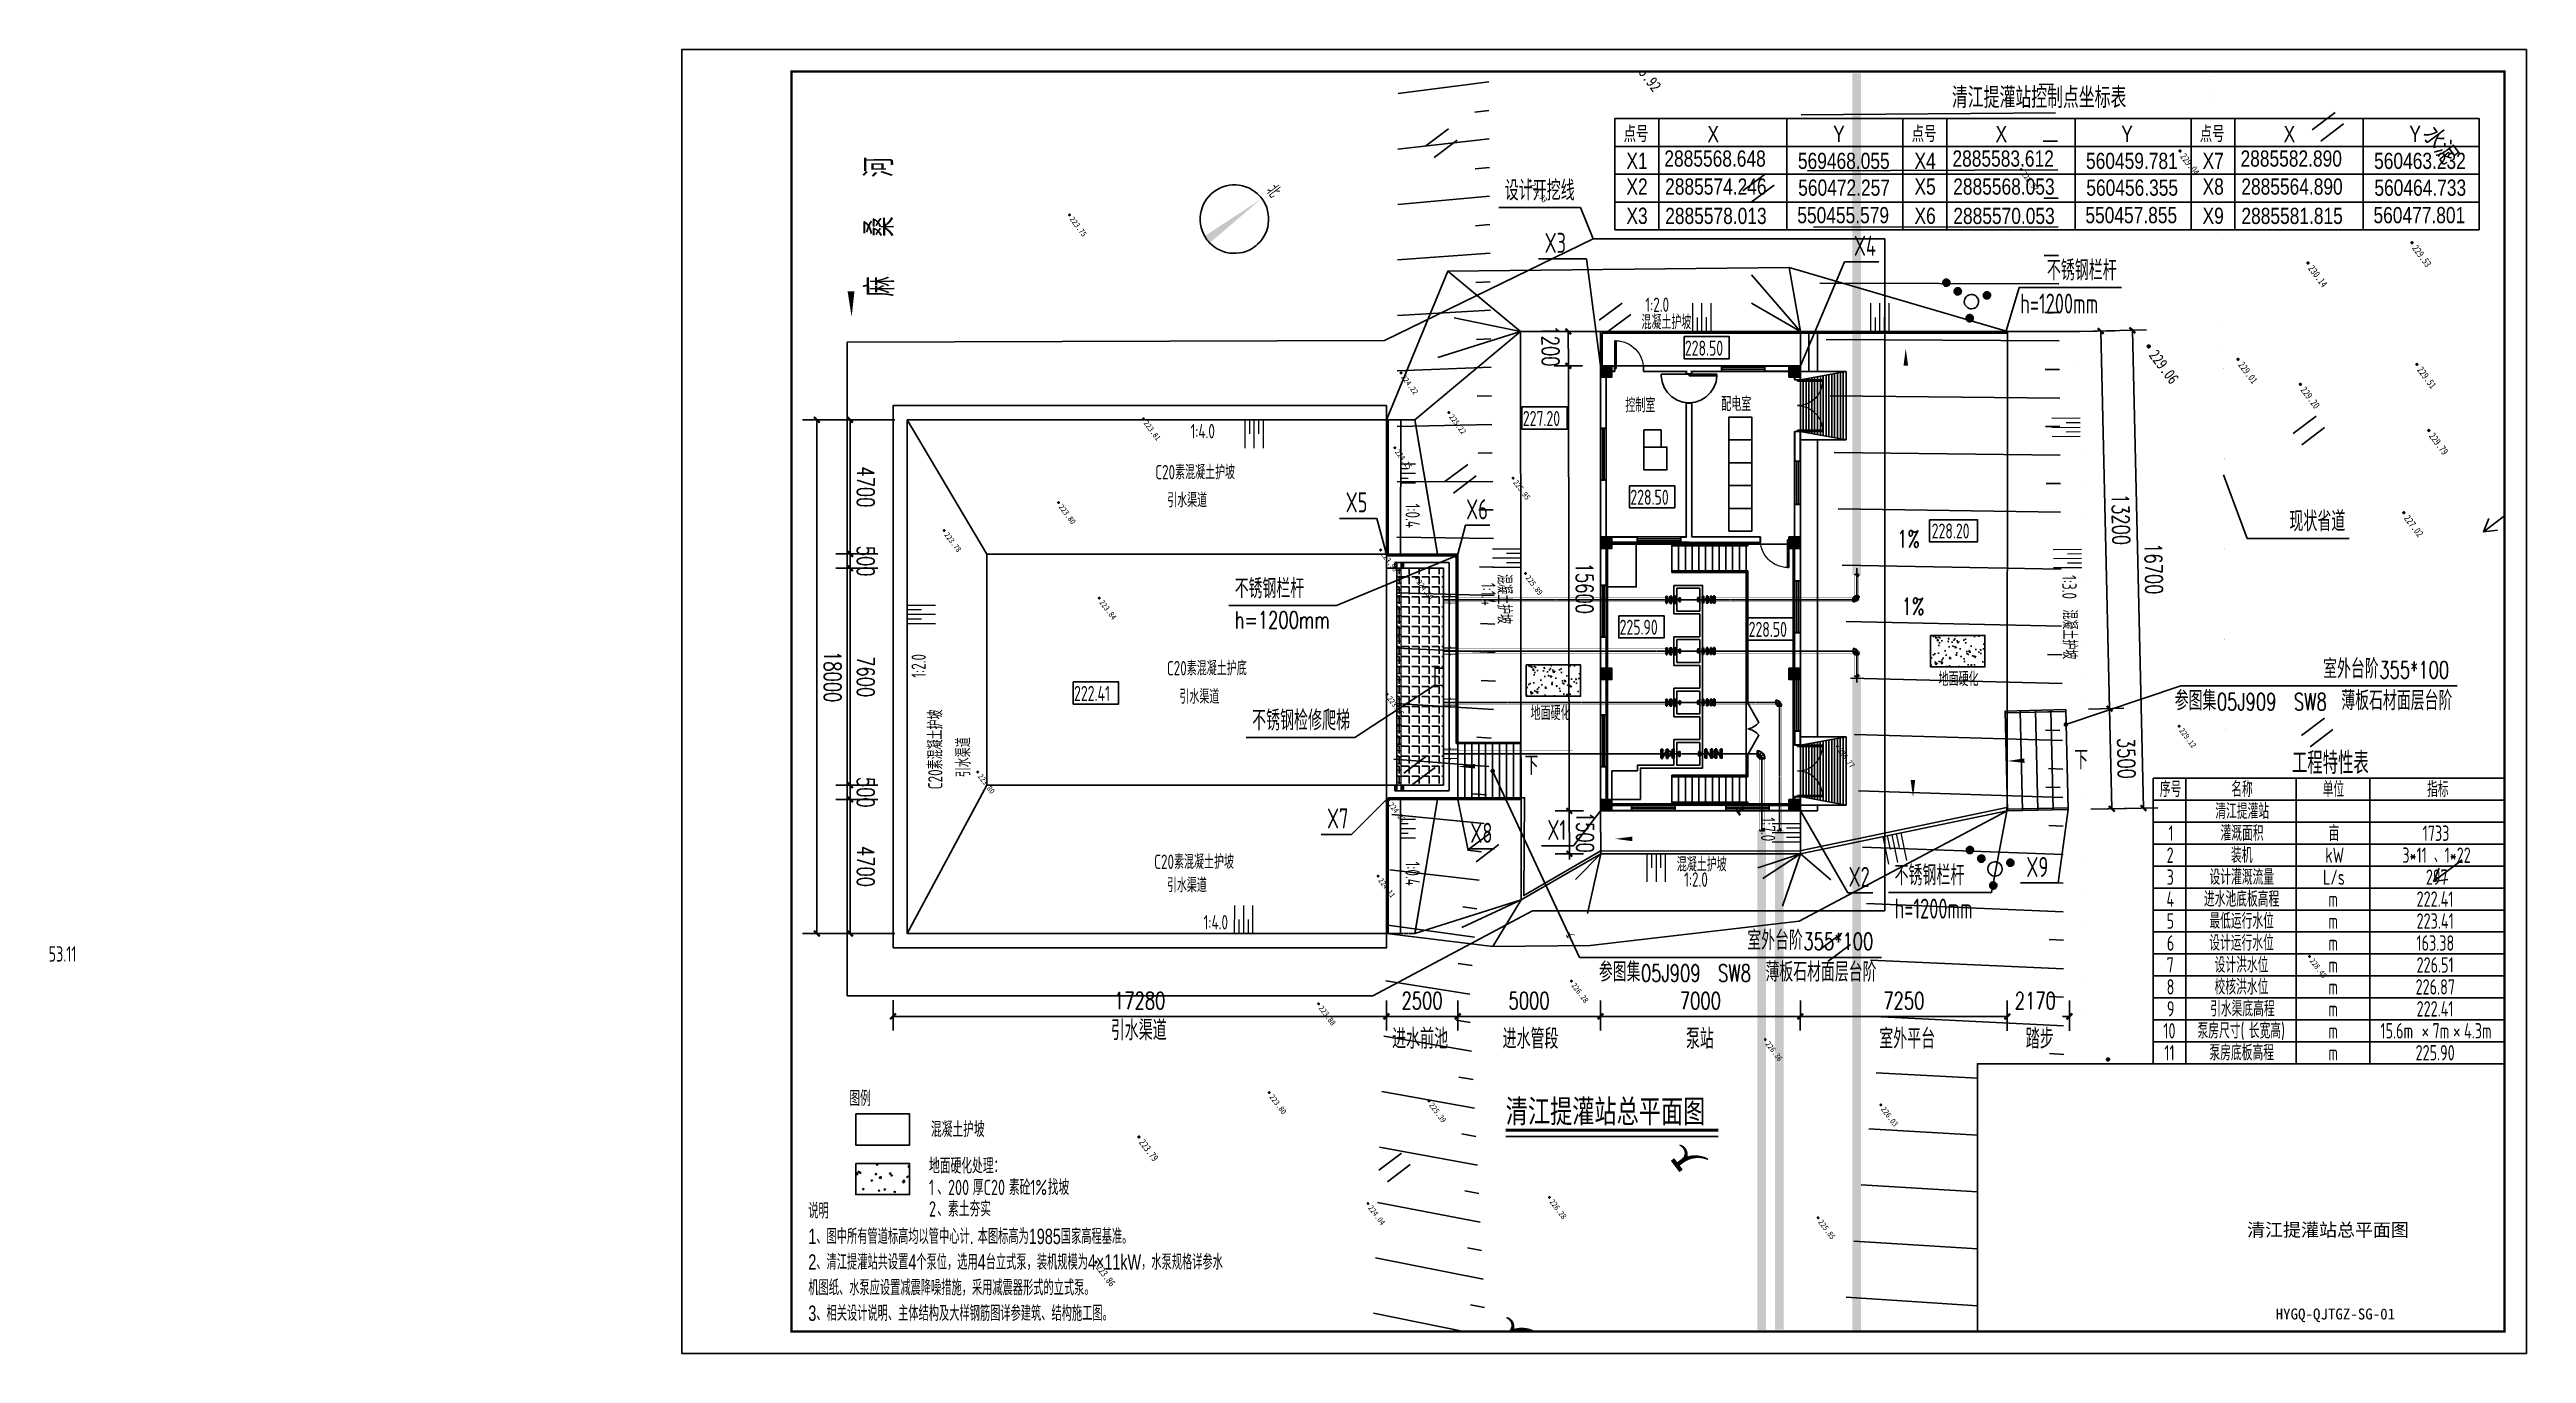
# Paper-space layout '清江提灌站' of a CAD drawing. Header units: millimetres. Extents: x -144 to 420, y 0 to 297.
# The model-space entities are those that its viewports show. They can reach past a viewport. Long polylines and large blocks are cut down to what shows.
import ezdxf
from ezdxf.enums import TextEntityAlignment as Align

# ---------------------------------------------------------------- set-up
doc = ezdxf.new("R2010")
doc.units = ezdxf.units.MM
doc.header["$LTSCALE"] = 1000
for name, pattern in [('DASH', [0.35, 0.25, -0.1]), ('DASHED', [0.75, 0.5, -0.25]), ('DASHED2', [0.375, 0.25, -0.125]), ('DOTE', [2.42, 2, -0.2, 0.02, -0.2]), ('X3', [5, 4, -1]), ('X4', [1.6, 0, -1.6])]:
    doc.linetypes.add(name, pattern=pattern)
for name, color, linetype in [('1', 1, 'Continuous'), ('assist', 8, 'Continuous'), ('COLUMN', 4, 'Continuous'), ('DIM_LEAD', 3, 'Continuous'), ('DIM_SYMB', 3, 'Continuous'), ('DLSS', 8, 'Continuous'), ('DMTZ', 8, 'Continuous'), ('DOOR_FIRE', 3, 'Continuous'), ('DOTE', 1, 'DOTE'), ('DXPM', 4, 'Continuous'), ('E_OTHER', 7, 'Continuous'), ('GCD', 8, 'Continuous'), ('GROUND', 2, 'Continuous'), ('JMD', 8, 'Continuous'), ('LATRINE', 6, 'Continuous'), ('PUB_DIM', 3, 'Continuous'), ('PUB_HATCH', 8, 'Continuous'), ('PUB_TITLE', 4, 'Continuous'), ('PUB_WALL', 9, 'Continuous'), ('STAIR', 2, 'Continuous'), ('SXSS', 5, 'Continuous'), ('TWT_DIM', 3, 'Continuous'), ('TWT_SYMB', 3, 'Continuous'), ('WALL', 4, 'Continuous'), ('WINDOW', 3, 'Continuous'), ('YHG_文字', 7, 'Continuous'), ('YHG_粗线', 6, 'Continuous'), ('YHJ_剖面_梁板', 4, 'Continuous'), ('YHJ_平面_砖墙', 4, 'Continuous'), ('YHJ_文字_公文、说明', 7, 'Continuous'), ('YHJ_楼梯', 52, 'Continuous'), ('ZBTZ', 8, 'Continuous'), ('ZJ', 7, 'Continuous'), ('图框', 7, 'Continuous'), ('电缆沟', 7, 'Continuous'), ('线框', 2, 'Continuous'), ('细线', 4, 'Continuous'), ('设计堤身线', 2, 'Continuous'), ('轮廓线', 2, 'Continuous'), ('附属构件', 6, 'Continuous')]:
    doc.layers.add(name, color=color, linetype=linetype)
doc.layers.add('文字', color=4, linetype='Continuous', lineweight=0)
doc.layers.add('管', color=1, linetype='Continuous', lineweight=30)
doc.styles.add('_TCH_DIM', font='SIMPLEX', dxfattribs={"bigfont": 'GBCBIG'})
doc.styles.add('_TCH_DIM_T3', font='SIMPLEX', dxfattribs={"width": 0.705882, "bigfont": 'GBCBIG'})
doc.styles.add('biaotilan', font='', dxfattribs={"width": 0.7})
doc.styles.add('Song', font='ecidi_romand(1).shx', dxfattribs={"width": 0.6, "height": 2.5, "bigfont": 'ecidi_hzfs(1).shx'})
doc.styles.add('TSSD_Rein', font='tssdeng.shx', dxfattribs={"width": 0.7, "bigfont": 'hztxt.shx'})
doc.styles.add('tssdeng', font='tssdeng.shx', dxfattribs={"width": 0.7, "bigfont": 'hztxt.shx'})
doc.styles.add('水投文字', font='ecidi_romand.shx', dxfattribs={"width": 0.8, "bigfont": 'ecidi_hzfs.shx'})
doc.styles.add('等线体', font='simhei.ttf')
doc.styles.add('细等线体', font='', dxfattribs={"width": 0.8})
doc.styles.get('biaotilan').set_extended_font_data('SimSun')
doc.styles.get('细等线体').set_extended_font_data('FZXiDengXian-Z06S')
doc.linetypes.add('10421', pattern='A,2,[150,AAA.SHX,S=0.5,R=0,X=0,Y=0.5],1e-11', length=2)
doc.linetypes.add('10422', pattern='A,0.75,[150,AAA.SHX,S=0.5,R=0,X=0,Y=0.5],1.5,[149,AAA.SHX,S=0.15,R=0,X=0,Y=0.4],0.75', length=3)
doc.linetypes.add('1161', pattern='A,0,[149,AAA.SHX,S=0.15,R=0,X=0,Y=0],-1.6', length=1.6)
doc.linetypes.add('443', pattern='A,5,[169,AAA.SHX,S=0.83,R=0,X=0,Y=0],5', length=10)
doc.dimstyles.new('_TWT_ARCH_M_M&&0', dxfattribs={"dimtxt": 0.595, "dimasz": 0.2, "dimexe": 0.5, "dimexo": 0.6, "dimgap": 0.2525, "dimtad": 1, "dimdec": 0, "dimlfac": 1000, "dimzin": 0, "dimdsep": 46, "dimtxsty": '_TCH_DIM_T3', "dimblk": 'ARCHTICK', "dimcen": 0.09, "dimclrt": 7, "dimazin": 2, "dimtfac": 1, "dimtdec": 0, "dimtix": 1, "dimtmove": 2, "dimatfit": 3, "dimfxl": 75, "dimtolj": 1, "dimtzin": 0, "dimarcsym": 0})

psp = doc.layouts.new('清江提灌站')

# ---------------------------------------------------------------- texts
at = {"lineweight": -3, "insert": (28.83, 34.25), "char_height": 3.5, "width": 95.5695, "attachment_point": 1, "style": 'Song'}
psp.add_mtext('{\\W0.7;说明\\P1、图中所有管道标高均以管中心计. 本图标高为1985国家高程基准。\\P2、清江提灌站共设置4个泵位，选用4台立式泵，装机规模为4×11kW，水泵规格详参水机图纸、水泵应设置减震降噪措施，采用减震器形式的立式泵。\\P3、相关设计说明、主体结构及大样钢筋图详参建筑、结构施工图。}', dxfattribs=at)
at = {"layer": 'DIM_SYMB', "style": 'TSSD_Rein', "width": 0.7}
for s, height, p in [('工程特性表', 5, (366.61, 132)), ('序号', 3.5, (336.53, 126.75)), ('名称', 3.5, (352.79, 126.75)), ('单位', 3.5, (373.6, 126.75)), ('指标', 3.5, (397.37, 126.75)), ('清江提灌站', 3.5, (349.16, 121.75)), ('1', 3.5, (338.5, 116.75)), ('灌溉面积', 3.5, (350.34, 116.75)), ('亩', 3.5, (374.96, 116.75)), ('1733', 3.5, (396.36, 116.75)), ('2', 3.5, (338.08, 111.75)), ('装机', 3.5, (352.72, 111.75)), ('kW', 3.5, (374.2, 111.75)), ('3*11', 3.5, (391.74, 111.75)), ('、', 3.5, (398.91, 111.75)), ('1*22', 3.5, (401.36, 111.75)), ('3', 3.5, (338.08, 106.75)), ('设计灌溉流量', 3.5, (347.84, 106.75)), ('L/s', 3.5, (373.68, 106.75)), ('297', 3.5, (397.11, 106.75)), ('4', 3.5, (338.03, 101.75)), ('进水池底板高程', 3.5, (346.57, 101.75)), ('m', 3.5, (374.91, 101.75)), ('222.41', 3.5, (394.99, 101.75)), ('5', 3.5, (338.08, 96.75)), ('最低运行水位', 3.5, (347.8, 96.75)), ('m', 3.5, (374.91, 96.75)), ('223.41', 3.5, (394.99, 96.75)), ('7', 3.5, (338.08, 86.75)), ('6', 3.5, (338.13, 91.75)), ('设计运行水位', 3.5, (347.78, 91.75)), ('设计洪水位', 3.5, (349, 86.75)), ('m', 3.5, (374.91, 91.75)), ('163.38', 3.5, (394.95, 91.75)), ('226.51', 3.5, (394.99, 86.75)), ('8', 3.5, (338.08, 81.75)), ('校核洪水位', 3.5, (348.98, 81.75)), ('m', 3.5, (374.91, 86.75)), ('226.87', 3.5, (394.76, 81.75)), ('9', 3.5, (338.13, 76.75)), ('引水渠底高程', 3.5, (347.97, 76.75)), ('m', 3.5, (374.91, 81.75)), ('m', 3.5, (374.91, 76.75)), ('222.41', 3.5, (394.99, 76.75)), ('10', 3.5, (337.32, 71.75)), ('泵房尺寸', 3.5, (345.11, 71.75)), ('(', 3.5, (354.91, 71.75)), ('长宽高', 3.5, (356.79, 71.75)), (')', 3.5, (364.14, 71.75)), ('m', 3.5, (374.91, 71.75)), ('15.6m', 3.5, (386.75, 71.75)), ('×', 3.5, (396.17, 71.75)), ('7m', 3.5, (398.62, 71.75)), ('×', 3.5, (403.33, 71.75)), ('4.3m', 3.5, (405.78, 71.75)), ('11', 3.5, (337.56, 66.75)), ('泵房底板高程', 3.5, (347.82, 66.75)), ('m', 3.5, (374.91, 66.75)), ('225.90', 3.5, (394.76, 66.75))]:
    psp.add_text(s, height=height, dxfattribs=at).set_placement(p)
at = {"layer": 'DIM_SYMB', "color": 7, "style": 'biaotilan', "width": 0.7}
psp.add_text('清江提灌站总平面图', height=5.287, dxfattribs=at).set_placement((187.61, 52.54))
at = {"layer": 'YHG_文字', "lineweight": -2, "style": 'TSSD_Rein', "width": 0.7}
for s, p in [('53.11', (-144.15, 89.25)), ('图例', (38.16, 56.35)), ('混凝土护坡', (56.74, 49.29))]:
    psp.add_text(s, height=3.5, dxfattribs=at).set_placement(p)
at = {"layer": 'YHJ_文字_公文、说明', "style": 'TSSD_Rein', "width": 0.7}
for s, p in [('地面硬化处理：', (56.3, 40.98)), ('1', (56.3, 36.08)), ('200', (60.63, 36.08)), ('厚', (66.29, 36.08)), ('C20', (68.74, 36.08)), ('素砼', (74.48, 36.08)), ('1%', (79.38, 36.08)), ('找坡', (83.34, 36.08)), ('2', (56.3, 31.18)), ('、', (58.18, 36.08)), ('、素土夯实', (58.18, 31.18))]:
    psp.add_text(s, height=3.5, dxfattribs=at).set_placement(p)
at = {"layer": '图框', "style": 'biaotilan'}
for s, height, p in [('清江提灌站总平面图', 3, (356.4, 26.66)), ('HYGQ-QJTGZ-SG-01', 2.5, (362.89, 7.74))]:
    psp.add_text(s, height=height, dxfattribs=at).set_placement(p)
at = {"layer": '文字', "style": '水投文字', "width": 0.8}
for s, p in [('2885568.648', (223.72, 270.32)), ('569468.055', (254.13, 269.79)), ('2885583.612', (289.31, 270.32)), ('560459.781', (319.72, 269.79)), ('2885582.890', (354.9, 270.32)), ('560463.232', (385.31, 269.79))]:
    psp.add_text(s, height=3.696, dxfattribs=at).set_placement(p)
at = {"layer": '细线', "style": '水投文字', "width": 0.8}
for s, p in [('2885574.246', (223.9, 263.94)), ('560472.257', (254.2, 263.69)), ('2885568.053', (289.49, 263.94)), ('560456.355', (319.79, 263.69)), ('2885564.890', (355.08, 263.94)), ('560464.733', (385.38, 263.69)), ('2885578.013', (223.92, 257.26)), ('550455.579', (253.99, 257.43)), ('2885570.053', (289.51, 257.26)), ('550457.855', (319.58, 257.43)), ('2885581.815', (355.1, 257.26)), ('560477.801', (385.17, 257.43))]:
    psp.add_text(s, height=3.696, dxfattribs=at).set_placement(p)
at = {"layer": '设计堤身线', "style": '水投文字', "width": 0.8}
psp.add_text('清江提灌站控制点坐标表', height=4.752, dxfattribs=at).set_placement((289.19, 283.66))
at = {"layer": '设计堤身线', "color": 3, "style": '水投文字', "width": 0.8}
for s, p in [('点号', (214.46, 275.89)), ('X ', (233.53, 275.89)), ('Y ', (262.16, 275.96)), ('点号', (280.05, 275.89)), ('X ', (299.12, 275.89)), ('Y ', (327.75, 275.96)), ('点号', (345.64, 275.89)), ('X ', (364.71, 275.89)), ('Y ', (393.34, 275.96)), ('X1', (215.08, 269.79)), ('X4', (280.67, 269.79)), ('X7', (346.26, 269.79)), ('X2', (215.08, 263.94)), ('X5', (280.67, 263.94)), ('X8', (346.26, 263.94)), ('X3', (215.08, 257.28)), ('X6', (280.67, 257.28)), ('X9', (346.26, 257.28))]:
    psp.add_text(s, height=3.696, dxfattribs=at).set_placement(p)

msp = doc.modelspace()

# ---------------------------------------------------------------- texts
at = {"layer": 'DIM_LEAD', "color": 7}
for s, height, style, width, p in [('现状省道', 0.7, 'TSSD_Rein', 0.7, (560474.7031, 2885593.8285)), ('不锈钢栏杆', 0.7, 'TSSD_Rein', 0.7, (560462.5685, 2885592.3127)), ('h=1200mm', 0.7, 'TSSD_Rein', 0.7, (560462.9395, 2885590.8641)), ('X4', 0.7, 'TSSD_Rein', 0.7, (560457.8256, 2885587.4222)), ('设计开挖线', 0.7, 'TSSD_Rein', 0.7, (560448.9349, 2885578.8058)), ('X3', 0.7, 'TSSD_Rein', 0.7, (560451.2408, 2885578.8205)), ('X9', 0.7, 'TSSD_Rein', 0.7, (560478.8616, 2885579.1894)), ('不锈钢栏杆', 0.7, 'TSSD_Rein', 0.7, (560476.3217, 2885575.3193)), ('h=1200mm', 0.7, 'TSSD_Rein', 0.7, (560477.2546, 2885574.6192)), ('X2', 0.7, 'TSSD_Rein', 0.7, (560475.3992, 2885573.9993)), ('X6', 0.7, 'TSSD_Rein', 0.7, (560457.0589, 2885571.0189)), ('X5', 0.7, 'TSSD_Rein', 0.7, (560454.3301, 2885567.7884)), ('X1', 0.7, 'TSSD_Rein', 0.7, (560467.7531, 2885566.5492)), ('h=1200mm', 0.595, '_TCH_DIM', 0.705882, (560455.2506, 2885562.2385)), ('X8', 0.7, 'TSSD_Rein', 0.7, (560466.214, 2885564.3295)), ('不锈钢检修爬梯', 0.7, 'TSSD_Rein', 0.7, (560458.4718, 2885560.5815)), ('X7', 0.7, 'TSSD_Rein', 0.7, (560462.797, 2885560.6186))]:
    msp.add_text(s, height=height, rotation=53.11, dxfattribs=dict(at, style=style, width=width)).set_placement(p)
at = {"layer": 'DIM_LEAD', "color": 7, "style": '_TCH_DIM'}
msp.add_text('不锈钢栏杆', height=0.67518, rotation=53.11, dxfattribs=at).set_placement((560454.4031, 2885562.8746))
at = {"layer": 'DIM_SYMB', "color": 7, "linetype": 'Continuous', "style": '_TCH_DIM'}
msp.add_text('北', height=0.4823, dxfattribs=at).set_placement((560443.6291, 2885572.2892))
at = {"layer": 'DLSS', "linetype": 'Continuous', "style": '细等线体', "width": 0.8}
msp.add_text('水泥', height=0.625, dxfattribs=at).set_placement((560467.0482, 2885606.22, 223.4499), align=Align.MIDDLE)
msp.add_text('水泥', height=0.625, dxfattribs=at).set_placement((560467.0482, 2885606.22, 223.4499), align=Align.MIDDLE)
at = {"layer": 'PUB_DIM', "color": 7, "style": '_TCH_DIM', "width": 0.705882}
for s, p in [('355*100', (560480.7178, 2885593.2499)), ('SW8', (560479.8128, 2885590.1907)), ('05J909', (560478.192, 2885588.0312)), ('1%%%', (560466.9101, 2885582.501)), ('1%%%', (560468.8946, 2885581.206)), ('355*100', (560476.2163, 2885571.4091)), ('SW8', (560475.3113, 2885568.3499)), ('05J909', (560473.6906, 2885566.1905))]:
    msp.add_text(s, height=0.595, rotation=53.11, dxfattribs=at).set_placement(p)
at = {"layer": 'PUB_DIM', "color": 7, "style": '_TCH_DIM'}
for s, height, p in [('薄板石材面层台阶', 0.67518, (560480.8092, 2885591.5183)), ('室外台阶', 0.67518, (560479.5377, 2885591.6775)), ('参图集', 0.67518, (560477.3069, 2885586.852)), ('下', 0.6752, (560476.8549, 2885582.7901)), ('薄板石材面层台阶', 0.67518, (560476.3078, 2885569.6776)), ('室外台阶', 0.67518, (560475.0362, 2885569.8368)), ('下', 0.6752, (560465.456, 2885567.2761)), ('参图集', 0.67518, (560472.8055, 2885565.0112))]:
    msp.add_text(s, height=height, rotation=53.11, dxfattribs=at).set_placement(p)
at = {"layer": 'YHG_文字', "style": 'TSSD_Rein', "width": 0.7}
for s, height, rotation, p in [('1:3.0', 0.5, 323.20152, (560471.1563, 2885586.5416, -222.9543)), ('混凝土护坡', 0.5, 323.11, (560472.1259, 2885585.8341, -111.4772)), ('1:2.0', 0.5, 53.11, (560455.0135, 2885580.4011, -222.9543)), ('混凝土护坡', 0.5, 53.11, (560455.4162, 2885579.9259, -111.4772)), ('地面硬化', 0.5, 53.11, (560471.665, 2885580.7438)), ('踏步', 0.7, 53.11, (560483.6626, 2885575.5577)), ('1:7.0', 0.5, 323.20152, (560471.6104, 2885573.0058, -222.9543)), ('室外平台', 0.7, 53.11, (560480.581, 2885571.452)), ('混凝土护坡', 0.5, 323.20152, (560459.248, 2885570.7363, -111.4772)), ('混凝土护坡', 0.5, 53.11, (560471.3574, 2885569.5093, -111.4772)), ('1:1.4', 0.5, 323.20152, (560459.1625, 2885570.1043, -222.9543)), ('1:2.0', 0.5, 53.11, (560471.9369, 2885569.3975, -222.9543)), ('地面硬化', 0.5, 53.11, (560464.042, 2885568.5979)), ('泵站', 0.7, 53.11, (560476.5182, 2885566.0388)), ('进水管段', 0.7, 53.11, (560472.6632, 2885560.8995, 220.0655)), ('进水前池', 0.7, 53.11, (560470.3398, 2885557.8069, 220.0246)), ('引水渠道', 0.7, 53.11, (560464.187, 2885550.1037))]:
    msp.add_text(s, height=height, rotation=rotation, dxfattribs=at).set_placement(p)
at = {"layer": 'YHJ_剖面_梁板', "color": 3, "style": 'TSSD_Rein', "width": 0.7}
for s, p in [('228.20', (560467.384, 2885583.6554)), ('228.50', (560457.0687, 2885580.5865)), ('228.50', (560460.1024, 2885575.9243)), ('228.50', (560466.2937, 2885576.4581)), ('227.20', (560455.6339, 2885574.5677)), ('225.90', (560463.5198, 2885572.888)), ('222.41', (560453.9044, 2885556.2132))]:
    msp.add_text(s, height=0.525, rotation=53.11, dxfattribs=at).set_placement(p)
at = {"layer": 'ZJ', "linetype": 'Continuous', "style": '_TCH_DIM'}
for s, rotation, p in [('麻  桑  河', 143.566093, (560436.4923, 2885560.6947)), ('麻    桑    河', 323.681369, (560432.1766, 2885558.5399))]:
    msp.add_text(s, height=1, rotation=rotation, dxfattribs=at).set_placement(p, align=Align.MIDDLE)

# ---------------------------------------------------------------- blocks, each defined once
blk = doc.blocks.new('HAYJZ A3')
blk.add_lwpolyline([(4975, -403417), (46975, -403417), (46975, -433117), (4975, -433117), (4975, -403417)])
at = {"const_width": 50}
blk.add_lwpolyline([(7475, -403917), (46475, -403917), (46475, -432617), (7475, -432617), (7475, -403917)], dxfattribs=at)
at = {"layer": 'PUB_TITLE'}
blk.add_lwpolyline([(4975, -433117), (46975, -433117), (46975, -403417), (4975, -403417)], close=True, dxfattribs=at)
blk = doc.blocks.new('gc120')
for p, q in [((0, 0), (0, 2.5)), ((-0.5, 0.87), (0, 0)), ((0, 0), (0.5, 0.87))]:
    blk.add_line(p, q)
blk = doc.blocks.new('gc123')
at = {"flags": 128}
for points in [[(1, 2, 0.1, 0.3, 0.253002), (0, 0.56, 0.15, 0.15, 0)], [(0, 0.56, 0.3, 0.1, 0.588194), (-1, 1, 0.05, 0.1, 0)]]:
    blk.add_lwpolyline(points, format="xyseb", dxfattribs=at)
at = {"linetype": 'Continuous', "const_width": 0.3}
blk.add_lwpolyline([(-0.5, 0), (0.5, 0)], dxfattribs=at)
at = {"linetype": 'Continuous', "const_width": 0.3, "flags": 128}
blk.add_lwpolyline([(0, 0.56), (0, 0)], dxfattribs=at)
blk = doc.blocks.new('*U36')
at = {"linetype": 'Continuous'}
for points in [[(-0.25, 2.2), (-0.24, 2.12), (-0.24, 2.28)], [(-0.24, 2.28), (-0.2, 2.05), (-0.2, 2.35)], [(-0.2, 2.05), (-0.24, 2.28), (-0.24, 2.12)], [(-0.2, 2.35), (-0.15, 2), (-0.15, 2.4)], [(-0.15, 2), (-0.2, 2.35), (-0.2, 2.05)], [(-0.15, 2.4), (-0.08, 1.96), (-0.08, 2.44)], [(-0.08, 1.96), (-0.15, 2.4), (-0.15, 2)], [(-0.08, 2.44), (0, 1.95), (0, 2.45)], [(0, 1.95), (-0.08, 2.44), (-0.08, 1.96)], [(0, 2.45), (0.08, 1.96), (0.08, 2.44)], [(0.08, 1.96), (0, 2.45), (0, 1.95)], [(0.08, 2.44), (0.15, 2), (0.15, 2.4)], [(0.15, 2), (0.08, 2.44), (0.08, 1.96)], [(0.15, 2.4), (0.2, 2.05), (0.2, 2.35)], [(0.2, 2.05), (0.15, 2.4), (0.15, 2)], [(0.2, 2.35), (0.24, 2.12), (0.24, 2.28)], [(0.24, 2.12), (0.2, 2.35), (0.2, 2.05)], [(0.25, 2.2), (0.24, 2.28), (0.24, 2.12)]]:
    blk.add_solid(points, dxfattribs=at)
blk = doc.blocks.new('*U35')
at = {"linetype": 'Continuous'}
for points in [[(-0.25, 1.2), (-0.24, 1.12), (-0.24, 1.28)], [(-0.24, 1.28), (-0.2, 1.05), (-0.2, 1.35)], [(-0.2, 1.05), (-0.24, 1.28), (-0.24, 1.12)], [(-0.2, 1.35), (-0.15, 1), (-0.15, 1.4)], [(-0.15, 1), (-0.2, 1.35), (-0.2, 1.05)], [(-0.15, 1.4), (-0.08, 0.96), (-0.08, 1.44)], [(-0.08, 0.96), (-0.15, 1.4), (-0.15, 1)], [(-0.08, 1.44), (0, 0.95), (0, 1.45)], [(0, 0.95), (-0.08, 1.44), (-0.08, 0.96)], [(0, 1.45), (0.08, 0.96), (0.08, 1.44)], [(0.08, 0.96), (0, 1.45), (0, 0.95)], [(0.08, 1.44), (0.15, 1), (0.15, 1.4)], [(0.15, 1), (0.08, 1.44), (0.08, 0.96)], [(0.15, 1.4), (0.2, 1.05), (0.2, 1.35)], [(0.2, 1.05), (0.15, 1.4), (0.15, 1)], [(0.2, 1.35), (0.24, 1.12), (0.24, 1.28)], [(0.24, 1.12), (0.2, 1.35), (0.2, 1.05)], [(0.25, 1.2), (0.24, 1.28), (0.24, 1.12)]]:
    blk.add_solid(points, dxfattribs=at)
blk = doc.blocks.new('*U34')
at = {"linetype": 'Continuous'}
for points in [[(-1.25, -0.6), (-1.24, -0.68), (-1.24, -0.52)], [(-1.24, -0.52), (-1.2, -0.75), (-1.2, -0.45)], [(-1.2, -0.75), (-1.24, -0.52), (-1.24, -0.68)], [(-1.2, -0.45), (-1.15, -0.8), (-1.15, -0.4)], [(-1.15, -0.8), (-1.2, -0.45), (-1.2, -0.75)], [(-1.15, -0.4), (-1.08, -0.84), (-1.08, -0.36)], [(-1.08, -0.84), (-1.15, -0.4), (-1.15, -0.8)], [(-1.08, -0.36), (-1, -0.85), (-1, -0.35)], [(-1, -0.85), (-1.08, -0.36), (-1.08, -0.84)], [(-1, -0.35), (-0.92, -0.84), (-0.92, -0.36)], [(-0.92, -0.84), (-1, -0.35), (-1, -0.85)], [(-0.92, -0.36), (-0.85, -0.8), (-0.85, -0.4)], [(-0.85, -0.8), (-0.92, -0.36), (-0.92, -0.84)], [(-0.85, -0.4), (-0.8, -0.75), (-0.8, -0.45)], [(-0.8, -0.75), (-0.85, -0.4), (-0.85, -0.8)], [(-0.8, -0.45), (-0.76, -0.68), (-0.76, -0.52)], [(-0.76, -0.68), (-0.8, -0.45), (-0.8, -0.75)], [(-0.75, -0.6), (-0.76, -0.52), (-0.76, -0.68)]]:
    blk.add_solid(points, dxfattribs=at)
blk = doc.blocks.new('*U33')
at = {"linetype": 'Continuous'}
for points in [[(0.75, -0.6), (0.76, -0.68), (0.76, -0.52)], [(0.76, -0.52), (0.8, -0.75), (0.8, -0.45)], [(0.8, -0.75), (0.76, -0.52), (0.76, -0.68)], [(0.8, -0.45), (0.85, -0.8), (0.85, -0.4)], [(0.85, -0.8), (0.8, -0.45), (0.8, -0.75)], [(0.85, -0.4), (0.92, -0.84), (0.92, -0.36)], [(0.92, -0.84), (0.85, -0.4), (0.85, -0.8)], [(0.92, -0.36), (1, -0.85), (1, -0.35)], [(1, -0.85), (0.92, -0.36), (0.92, -0.84)], [(1, -0.35), (1.08, -0.84), (1.08, -0.36)], [(1.08, -0.84), (1, -0.35), (1, -0.85)], [(1.08, -0.36), (1.15, -0.8), (1.15, -0.4)], [(1.15, -0.8), (1.08, -0.36), (1.08, -0.84)], [(1.15, -0.4), (1.2, -0.75), (1.2, -0.45)], [(1.2, -0.75), (1.15, -0.4), (1.15, -0.8)], [(1.2, -0.45), (1.24, -0.68), (1.24, -0.52)], [(1.24, -0.68), (1.2, -0.45), (1.2, -0.75)], [(1.25, -0.6), (1.24, -0.52), (1.24, -0.68)]]:
    blk.add_solid(points, dxfattribs=at)
blk = doc.blocks.new('gc160')
for centre, radius in [((0, 2.2), 0.25), ((0, 0), 0.5), ((0, 1.2), 0.25), ((-1, -0.6), 0.25), ((1, -0.6), 0.25)]:
    blk.add_circle(centre, radius)
at = {"linetype": 'Continuous'}
for name in ['*U36', '*U35', '*U34', '*U33']:
    blk.add_blockref(name, (0, 0), dxfattribs=at)
blk = doc.blocks.new('gc121')
for p, q in [((-0.5, 0), (-0.5, 2)), ((0.5, 0), (0.5, 2))]:
    blk.add_line(p, q)
blk = doc.blocks.new('gc200')
h = blk.add_hatch(color=256)
edge = h.paths.add_edge_path()
edge.add_arc((0, 0), 0.25, 0, 360)
blk.add_circle((0, 0), 0.25)
blk = doc.blocks.new('WT')
at = {"layer": '管', "color": 8, "lineweight": -2}
for p, q in [((-300, -81), (-300, 0)), ((-300, 0), (0, 0)), ((0, -21), (-300, -81)), ((-238, -229), (-300, -81)), ((16, -59), (-238, -229)), ((-125, -343), (-238, -229)), ((45, -89), (-125, -343)), ((-125, -343), (24, -405)), ((0, -21), (0, 0)), ((16, -59), (0, -21)), ((45, -89), (16, -59)), ((84, -105), (24, -405)), ((105, -405), (24, -405)), ((84, -105), (45, -89)), ((84, -105), (105, -105)), ((105, -405), (105, -105))]:
    blk.add_line(p, q, dxfattribs=at)
blk.add_arc((105, 0), 255, 180, 270, dxfattribs=at)
blk = doc.blocks.new('_FZH')
blk.add_lwpolyline([(-0.5, -0.5), (0.5, -0.5), (0.5, 0.5), (-0.5, 0.5)], close=True)
at = {"layer": 'PUB_HATCH'}
blk.add_solid([(-0.5, -0.5), (0.5, -0.5), (-0.5, 0.5), (0.5, 0.5)], dxfattribs=at)
blk = doc.blocks.new('$WINLIB2D$00000001')
at = {"color": 0}
for points in [[(-0.5, 0.5), (-0.5, -0.5)], [(-0.5, 0.5), (0.5, 0.5)], [(0.5, -0.5), (0.5, 0.5)], [(0.5, 0.167), (-0.5, 0.167)], [(0.5, -0.167), (-0.5, -0.167)], [(-0.5, -0.5), (0.5, -0.5)]]:
    blk.add_lwpolyline(points, dxfattribs=at)
blk = doc.blocks.new('$DorLib2D$00000002')
for p, q in [((-0.5, 0), (-0.5, 0.4875)), ((-0.475, 0.4875), (-0.5, 0.4875)), ((-0.475, 0), (-0.475, 0.4875)), ((0.475, 0), (0.475, 0.4875)), ((0.475, 0.4875), (0.5, 0.4875)), ((0.5, 0), (0.5, 0.4875)), ((-0.5, 0), (-0.475, 0)), ((0.5, 0), (0.475, 0))]:
    blk.add_line(p, q)
at = {"lineweight": 13}
for centre, start, end in [((-0.4875, 0), 0, 88.53072), ((0.4875, 0), 91.46928, 180)]:
    blk.add_arc(centre, 0.4875, start, end, dxfattribs=at)
blk = doc.blocks.new('$DorLib2D$00000001')
for p, q in [((0.45, 0.975), (0.5, 0.975)), ((0.45, 0), (0.45, 0.975)), ((0.5, 0), (0.5, 0.975)), ((0.5, 0), (0.45, 0))]:
    blk.add_line(p, q)
at = {"lineweight": 13}
blk.add_arc((0.475, 0), 0.975, 91.46928, 180, dxfattribs=at)
blk = doc.blocks.new('$DorLib2D$00000148')
at = {"color": 0}
for points in [[(0.45, 0.975), (0.237, 0.946), (0.036, 0.871), (-0.144, 0.753), (-0.294, 0.599), (-0.407, 0.417), (-0.476, 0.213), (-0.5, 0)], [(0.45, 0.975), (0.5, 0.975)], [(0.45, 0), (0.45, 0.975)], [(0.5, 0), (0.5, 0.975)], [(0.5, 0), (0.45, 0)]]:
    blk.add_lwpolyline(points, dxfattribs=at)
at = {"color": 0, "linetype": 'DASHED2'}
for points in [[(-0.5, 0), (-0.476, -0.213), (-0.407, -0.417), (-0.294, -0.599), (-0.144, -0.753), (0.036, -0.871), (0.237, -0.946), (0.45, -0.975)], [(0.5, 0), (0.5, -0.975)], [(0.45, -0.975), (0.5, -0.975)]]:
    blk.add_lwpolyline(points, dxfattribs=at)
blk = doc.blocks.new('4a56ds456da')
h = blk.add_hatch()
h.set_pattern_fill('ANGLE', color=8, scale=100, angle=-90)
h.set_pattern_definition([(270, (583746.58, 261059.3), (349.25, -6e-14), [254, -95.25]), (360, (583746.58, 261059.3), (9e-14, 349.25), [254, -95.25])])
h.paths.add_polyline_path([(503747, 4923), (503747, 3293), (496147, 3293), (496147, 4923)])
at = {"layer": 'PUB_WALL'}
for points in [[(489447, 17423), (489047, 17423), (489087, 17383), (489407, 17383)], [(489047, 17423), (489047, 17023), (489087, 17063), (489087, 17383)], [(489447, 17023), (489447, 17423), (489407, 17383), (489407, 17063)], [(489447, 17423), (489447, 17383), (489507, 17383), (489547, 17423)], [(489547, 17223), (489547, 17423), (489507, 17383), (489507, 17263)], [(492397, 17423), (491347, 17423), (491387, 17383), (492357, 17383)], [(491347, 17423), (491347, 17223), (491387, 17263), (491387, 17383)], [(492397, 17223), (492397, 17423), (492357, 17383), (492357, 17263)], [(495047, 17383), (495047, 17423), (493897, 17423), (493937, 17383)], [(493897, 17423), (493897, 17223), (493937, 17263), (493937, 17383)], [(495447, 17423), (495047, 17423), (495087, 17383), (495407, 17383)], [(495047, 17423), (495047, 17023), (495087, 17063), (495087, 17383)], [(495447, 17023), (495447, 17423), (495407, 17383), (495407, 17063)], [(495447, 17423), (495447, 17383), (496557, 17383), (496597, 17423)], [(496597, 17223), (496597, 17423), (496557, 17383), (496557, 17263)], [(499647, 17383), (499647, 17423), (498397, 17423), (498437, 17383)], [(498397, 17423), (498397, 17223), (498437, 17263), (498437, 17383)], [(500047, 17423), (499647, 17423), (499687, 17383), (500007, 17383)], [(499647, 17423), (499647, 17023), (499687, 17063), (499687, 17383)], [(500047, 17023), (500047, 17423), (500007, 17383), (500007, 17063)], [(502347, 17423), (501847, 17423), (501887, 17383), (502307, 17383)], [(501847, 17423), (501847, 17223), (501887, 17263), (501887, 17383)], [(502347, 17223), (502347, 17423), (502307, 17383), (502307, 17263)], [(504247, 17383), (504247, 17423), (504147, 17423), (504187, 17383)], [(504147, 17423), (504147, 17223), (504187, 17263), (504187, 17383)], [(504647, 17423), (504247, 17423), (504287, 17383), (504607, 17383)], [(504247, 17423), (504247, 17023), (504287, 17063), (504287, 17383)], [(504647, 17023), (504647, 17423), (504607, 17383), (504607, 17063)], [(489047, 17023), (489447, 17023), (489407, 17063), (489087, 17063)], [(489087, 17023), (489047, 17023), (489047, 16173), (489087, 16213)], [(489247, 17023), (489207, 17023), (489207, 16213), (489247, 16173)], [(489447, 17263), (489447, 17223), (489547, 17223), (489507, 17263)], [(491347, 17223), (492397, 17223), (492357, 17263), (491387, 17263)], [(495047, 17223), (495047, 17263), (493937, 17263), (493897, 17223)], [(495047, 17023), (495447, 17023), (495407, 17063), (495087, 17063)], [(495447, 17263), (495447, 17223), (496597, 17223), (496557, 17263)], [(499647, 17223), (499647, 17263), (498437, 17263), (498397, 17223)], [(499647, 17023), (500047, 17023), (500007, 17063), (499687, 17063)], [(501847, 17223), (502347, 17223), (502307, 17263), (501887, 17263)], [(504247, 17223), (504247, 17263), (504187, 17263), (504147, 17223)], [(504247, 17023), (504647, 17023), (504607, 17063), (504287, 17063)], [(504487, 17023), (504447, 17023), (504447, 16323), (504487, 16363)], [(504647, 17023), (504607, 17023), (504607, 16363), (504647, 16323)], [(489047, 16173), (489247, 16173), (489207, 16213), (489087, 16213)], [(495247, 16023), (495047, 16023), (495087, 15983), (495207, 15983)], [(495047, 16023), (495047, 13623), (495087, 13583), (495087, 15983)], [(495247, 13523), (495247, 16023), (495207, 15983), (495207, 13523)], [(504447, 16323), (504647, 16323), (504607, 16363), (504487, 16363)], [(504647, 14823), (504447, 14823), (504487, 14783), (504607, 14783)], [(504447, 14823), (504447, 13023), (504487, 13063), (504487, 14783)], [(504647, 13023), (504647, 14823), (504607, 14783), (504607, 13063)], [(489247, 14673), (489047, 14673), (489087, 14633), (489207, 14633)], [(489047, 14673), (489047, 13523), (489087, 13523), (489087, 14633)], [(489247, 13623), (489247, 14673), (489207, 14633), (489207, 13583)], [(489047, 13523), (489047, 11923), (489087, 11963), (489087, 13523)], [(489347, 13623), (489247, 13623), (489207, 13583), (489307, 13583)], [(489247, 13423), (489347, 13423), (489307, 13463), (489207, 13463)], [(489247, 11923), (489247, 13423), (489207, 13463), (489207, 11963)], [(489347, 13423), (489347, 13623), (489307, 13583), (489307, 13463)], [(495047, 13623), (490347, 13623), (490387, 13583), (495087, 13583)], [(490347, 13623), (490347, 13423), (490387, 13463), (490387, 13583)], [(490347, 13423), (495047, 13423), (495087, 13463), (490387, 13463)], [(495047, 13423), (495047, 13223), (495087, 13263), (495087, 13463)], [(495047, 13223), (495247, 13223), (495207, 13263), (495087, 13263)], [(495247, 13223), (495247, 13523), (495207, 13523), (495207, 13263)], [(504447, 13023), (504647, 13023), (504607, 13063), (504487, 13063)], [(489047, 11923), (489247, 11923), (489207, 11963), (489087, 11963)], [(495247, 11723), (495047, 11723), (495087, 11683), (495207, 11683)], [(495047, 10823), (495087, 10823), (495087, 11683), (495047, 11723)], [(495207, 10823), (495247, 10823), (495247, 11723), (495207, 11683)], [(504647, 11523), (504447, 11523), (504487, 11483), (504607, 11483)], [(504447, 10823), (504487, 10823), (504487, 11483), (504447, 11523)], [(504607, 10823), (504647, 10823), (504647, 11523), (504607, 11483)], [(489247, 10923), (489047, 10923), (489087, 10883), (489207, 10883)], [(489047, 10823), (489087, 10823), (489087, 10883), (489047, 10923)], [(489447, 10823), (489047, 10823), (489087, 10783), (489407, 10783)], [(489047, 10823), (489047, 10423), (489087, 10463), (489087, 10783)], [(489047, 10423), (489447, 10423), (489407, 10463), (489087, 10463)], [(489207, 10823), (489247, 10823), (489247, 10923), (489207, 10883)], [(489447, 10423), (489447, 10823), (489407, 10783), (489407, 10463)], [(489447, 10623), (489447, 10583), (491207, 10583), (491247, 10623)], [(489447, 10463), (489447, 10423), (491247, 10423), (491207, 10463)], [(491247, 10423), (491247, 10623), (491207, 10583), (491207, 10463)], [(495047, 10583), (495047, 10623), (493047, 10623), (493087, 10583)], [(493047, 10623), (493047, 10423), (493087, 10463), (493087, 10583)], [(495047, 10423), (495047, 10463), (493087, 10463), (493047, 10423)], [(495447, 10823), (495047, 10823), (495087, 10783), (495407, 10783)], [(495047, 10823), (495047, 10423), (495087, 10463), (495087, 10783)], [(495047, 10423), (495447, 10423), (495407, 10463), (495087, 10463)], [(495447, 10423), (495447, 10823), (495407, 10783), (495407, 10463)], [(495447, 10623), (495447, 10583), (496707, 10583), (496747, 10623)], [(495447, 10463), (495447, 10423), (496747, 10423), (496707, 10463)], [(496747, 10423), (496747, 10623), (496707, 10583), (496707, 10463)], [(499647, 10583), (499647, 10623), (498547, 10623), (498587, 10583)], [(498547, 10623), (498547, 10423), (498587, 10463), (498587, 10583)], [(499647, 10423), (499647, 10463), (498587, 10463), (498547, 10423)], [(500047, 10823), (499647, 10823), (499687, 10783), (500007, 10783)], [(499647, 10823), (499647, 10423), (499687, 10463), (499687, 10783)], [(499647, 10423), (500047, 10423), (500007, 10463), (499687, 10463)], [(500047, 10423), (500047, 10823), (500007, 10783), (500007, 10463)], [(500047, 10623), (500047, 10583), (501257, 10583), (501297, 10623)], [(500047, 10463), (500047, 10423), (501297, 10423), (501257, 10463)], [(501297, 10423), (501297, 10623), (501257, 10583), (501257, 10463)], [(504247, 10583), (504247, 10623), (503097, 10623), (503137, 10583)], [(503097, 10623), (503097, 10423), (503137, 10463), (503137, 10583)], [(504247, 10423), (504247, 10463), (503137, 10463), (503097, 10423)], [(504647, 10823), (504247, 10823), (504287, 10783), (504607, 10783)], [(504247, 10823), (504247, 10423), (504287, 10463), (504287, 10783)], [(504247, 10423), (504647, 10423), (504607, 10463), (504287, 10463)], [(504647, 10423), (504647, 10823), (504607, 10783), (504607, 10463)]]:
    blk.add_hatch(color=256, dxfattribs=at).paths.add_polyline_path(points)
at = {"layer": '管'}
h = blk.add_hatch(color=8, dxfattribs=at)
h.paths.add_polyline_path([(497247, 14336), (497247, 14351, -0.414214), (497261, 14336, -0.114201), (497260, 14329)])
h.paths.add_polyline_path([(497233, 14342, -0.286462), (497247, 14351), (497247, 14336)])
h.paths.add_polyline_path([(497232, 14336, -0.114201), (497233, 14342), (497247, 14336), (497247, 14321, -0.414214)])
for points in [[(497247, 14321), (497247, 14336), (497260, 14329, -0.286462)], [(499047, 14321), (499047, 14336), (499060, 14329, -0.286462)], [(500847, 14321), (500847, 14336), (500860, 14329, -0.286462)], [(502647, 14540), (502647, 14560), (502629, 14552, 0.286462)], [(497247, 12823), (497247, 12808), (497233, 12815, -0.286462)], [(499047, 12823), (499047, 12808), (499033, 12815, -0.286462)], [(500847, 12823), (500847, 12808), (500833, 12815, -0.286462)], [(502647, 12691), (502647, 12671), (502629, 12680, -0.286462)]]:
    blk.add_hatch(color=8, dxfattribs=at).paths.add_polyline_path(points)
h = blk.add_hatch(color=8, dxfattribs=at)
h.paths.add_polyline_path([(499047, 14336), (499047, 14351, -0.414214), (499061, 14336, -0.114201), (499060, 14329)])
h.paths.add_polyline_path([(499033, 14342, -0.286462), (499047, 14351), (499047, 14336)])
h.paths.add_polyline_path([(499032, 14336, -0.114201), (499033, 14342), (499047, 14336), (499047, 14321, -0.414214)])
h = blk.add_hatch(color=8, dxfattribs=at)
h.paths.add_polyline_path([(500847, 14336), (500847, 14351, -0.414214), (500861, 14336, -0.114201), (500860, 14329)])
h.paths.add_polyline_path([(500833, 14342, -0.286462), (500847, 14351), (500847, 14336)])
h.paths.add_polyline_path([(500832, 14336, -0.114201), (500833, 14342), (500847, 14336), (500847, 14321, -0.414214)])
h = blk.add_hatch(color=8, dxfattribs=at)
h.paths.add_polyline_path([(502647, 14560), (502647, 14580, 0.414214), (502627, 14560, 0.114201), (502629, 14552)])
h.paths.add_polyline_path([(502664, 14569, 0.286462), (502647, 14580), (502647, 14560)])
h.paths.add_polyline_path([(502666, 14560, 0.114201), (502664, 14569), (502647, 14560), (502647, 14540, 0.414214)])
h = blk.add_hatch(color=8, dxfattribs=at)
h.paths.add_polyline_path([(497247, 12808), (497247, 12793, -0.414214), (497232, 12808, -0.114201), (497233, 12815)])
h.paths.add_polyline_path([(497260, 12801, -0.286462), (497247, 12793), (497247, 12808)])
h.paths.add_polyline_path([(497261, 12808, -0.114201), (497260, 12801), (497247, 12808), (497247, 12823, -0.414214)])
h = blk.add_hatch(color=8, dxfattribs=at)
h.paths.add_polyline_path([(499047, 12808), (499047, 12793, -0.414214), (499032, 12808, -0.114201), (499033, 12815)])
h.paths.add_polyline_path([(499060, 12801, -0.286462), (499047, 12793), (499047, 12808)])
h.paths.add_polyline_path([(499061, 12808, -0.114201), (499060, 12801), (499047, 12808), (499047, 12823, -0.414214)])
h = blk.add_hatch(color=8, dxfattribs=at)
h.paths.add_polyline_path([(500847, 12808), (500847, 12793, -0.414214), (500832, 12808, -0.114201), (500833, 12815)])
h.paths.add_polyline_path([(500860, 12801, -0.286462), (500847, 12793), (500847, 12808)])
h.paths.add_polyline_path([(500861, 12808, -0.114201), (500860, 12801), (500847, 12808), (500847, 12823, -0.414214)])
h = blk.add_hatch(color=8, dxfattribs=at)
h.paths.add_polyline_path([(502647, 12671), (502647, 12651, -0.414214), (502627, 12671, -0.114201), (502629, 12680)])
h.paths.add_polyline_path([(502664, 12662, -0.286462), (502647, 12651), (502647, 12671)])
h.paths.add_polyline_path([(502666, 12671, -0.114201), (502664, 12662), (502647, 12671), (502647, 12691, -0.414214)])
at = {"layer": '细线', "linetype": 'Continuous', "lineweight": 0, "ltscale": 0.5}
h = blk.add_hatch(dxfattribs=at)
h.set_pattern_fill('AR-CONC', color=8, angle=-90)
h.set_pattern_definition([(320, (543216.96, 8400.35), (-15.9391, -182.18467), [19.05, -209.55]), (265, (543216.96, 8400.35), (191.05685, 35.2434), [15.24, -167.6406]), (10.45144, (543215.63, 8385.17), (175.11775, -146.94125), [16.19, -178.09024]), (316.1842, (543267.76, 8400.35), (-42.0423, -271.079), [28.575, -314.325]), (6.63556, (543264.26, 8377.76), (247.4261, -237.4041), [24.285, -267.1356]), (261.18415, (543267.76, 8400.35), (247.4261, -237.4041), [22.86, -251.4597]), (291, (543255.06, 8374.95), (-102.2652, -151.6144), [19.05, -209.55]), (236, (543255.06, 8374.95), (184.188, -61.802), [15.24, -167.64]), (341.45144, (543246.54, 8362.32), (81.9228, -213.4164), [16.19, -178.08994]), (307.5, (543216.96, 8400.35), (84.55504, -3.0886), [0, -165.608, 0, -170.18, 0, -168.275]), (277.5, (543216.96, 8400.35), (100.18057, -66.81966), [0, -97.028, 0, -161.798, 0, -64.135]), (237.5, (543216.96, 8456.995), (-5.72874, -135.5906), [0, -63.5, 0, -198.12, 0, -262.89]), (227.5, (543216.96, 8482.4), (25.4265, -148.12918), [0, -82.55, 0, -131.572, 0, -186.69])])
h.paths.add_polyline_path([(496147, 3523), (496147, 3443), (495947, 3443), (495947, 3523)])
h.paths.add_polyline_path([(496147, 3293), (496147, 3223), (495947, 3223), (495947, 3293)])
h = blk.add_hatch(dxfattribs=at)
h.set_pattern_fill('ANSI32', color=8, scale=10, angle=-90)
h.set_pattern_definition([(315, (543216.96, 8400.35), (67.35192, 67.35192), []), (315, (543216.96, 8355.45), (67.35192, 67.35192), [])])
h.paths.add_polyline_path([(496147, 3293), (496147, 3223), (495947, 3223), (495947, 3293)])
h.paths.add_polyline_path([(496147, 3523), (496147, 3443), (495947, 3443), (495947, 3523)])
h = blk.add_hatch(dxfattribs=at)
h.set_pattern_fill('AR-CONC', color=8, angle=-90)
h.set_pattern_definition([(320, (556016.96, 8400.35), (-15.9391, -182.18467), [19.05, -209.55]), (265, (556016.96, 8400.35), (191.05685, 35.2434), [15.24, -167.6406]), (10.45144, (556015.63, 8385.17), (175.11775, -146.94125), [16.19, -178.09024]), (316.1842, (556067.76, 8400.35), (-42.0423, -271.079), [28.575, -314.325]), (6.63556, (556064.26, 8377.76), (247.4261, -237.4041), [24.285, -267.1356]), (261.18415, (556067.76, 8400.35), (247.4261, -237.4041), [22.86, -251.4597]), (291, (556055.06, 8374.95), (-102.2652, -151.6144), [19.05, -209.55]), (236, (556055.06, 8374.95), (184.18797, -61.802), [15.24, -167.64]), (341.45144, (556046.54, 8362.32), (81.92277, -213.4164), [16.19, -178.08994]), (307.5, (556016.96, 8400.35), (84.55504, -3.0886), [0, -165.608, 0, -170.18, 0, -168.275]), (277.5, (556016.96, 8400.35), (100.18057, -66.81966), [0, -97.028, 0, -161.798, 0, -64.135]), (237.5, (556016.96, 8456.995), (-5.72874, -135.590595), [0, -63.5, 0, -198.12, 0, -262.89]), (227.5, (556016.96, 8482.4), (25.4265, -148.12918), [0, -82.55, 0, -131.572, 0, -186.69])])
h.paths.add_polyline_path([(503947, 3523), (503947, 3443), (503747, 3443), (503747, 3523)])
h.paths.add_polyline_path([(503947, 3293), (503947, 3223), (503747, 3223), (503747, 3293)])
h = blk.add_hatch(dxfattribs=at)
h.set_pattern_fill('ANSI32', color=8, scale=10, angle=-90)
h.set_pattern_definition([(315, (556016.96, 8400.35), (67.35192, 67.35192), []), (315, (556016.96, 8355.45), (67.35192, 67.35192), [])])
h.paths.add_polyline_path([(503947, 3293), (503947, 3223), (503747, 3223), (503747, 3293)])
h.paths.add_polyline_path([(503947, 3523), (503947, 3443), (503747, 3443), (503747, 3523)])
at = {"color": 8}
for points in [[(491647, 14923), (491647, 15723), (490847, 15723), (490847, 14923)], [(492447, 14923), (492447, 15723), (491647, 15723), (491647, 14923)], [(493247, 14923), (493247, 15723), (492447, 15723), (492447, 14923)], [(494047, 14923), (494047, 15723), (493247, 15723), (493247, 14923)], [(494847, 14923), (494847, 15723), (494047, 15723), (494047, 14923)], [(491898, 12546), (491898, 11946), (491298, 11946), (491298, 12546)], [(491898, 11946), (491898, 12746), (492698, 12746), (492698, 11946)]]:
    blk.add_lwpolyline(points, close=True, dxfattribs=at)
at = {"layer": '1'}
for p, q in [((495947, 3223), (495947, 3523)), ((503947, 3223), (503947, 3523))]:
    blk.add_line(p, q, dxfattribs=at)
at = {"layer": 'DOTE', "color": 8}
for p, q in [((497119, 19398), (496140, 19398)), ((497247, 17397), (497247, 19271)), ((499047, 17397), (499047, 19271)), ((499174, 19398), (500153, 19398)), ((497247, 4923), (497247, 17423)), ((499047, 4923), (499047, 17423)), ((500847, 4923), (500847, 16562)), ((500974, 16689), (505311, 16689)), ((502647, 4923), (502647, 15910)), ((502816, 16079), (505311, 16079))]:
    blk.add_line(p, q, dxfattribs=at)
at = {"layer": 'DXPM', "color": 4, "linetype": 'DASHED', "ltscale": 0.03, "flags": 128}
for points in [[(490947, 3423), (490947, 3923), (495647, 4715)], [(508947, 3423), (508947, 3923), (504247, 4715)]]:
    blk.add_lwpolyline(points, dxfattribs=at)
at = {"layer": 'GROUND'}
for p, q in [((502047, 18023), (491647, 18023)), ((495047, 17423), (491647, 17423)), ((499647, 17423), (495447, 17423)), ((502047, 17423), (500047, 17423)), ((504647, 18023), (504447, 18023)), ((504647, 17423), (504647, 18023)), ((504647, 17423), (504647, 18023)), ((489047, 17023), (489047, 10823)), ((489047, 17023), (489047, 10823)), ((504647, 10823), (504647, 17023)), ((504647, 10823), (504647, 17023)), ((489447, 10423), (495047, 10423)), ((489447, 10423), (495047, 10423)), ((495447, 10423), (499647, 10423)), ((495447, 10423), (499647, 10423)), ((500047, 10423), (504247, 10423)), ((500047, 10423), (504247, 10423))]:
    blk.add_line(p, q, dxfattribs=at)
at = {"layer": 'LATRINE'}
blk.add_lwpolyline([(489047, 10483), (487907, 10483), (487907, 17363), (487907, 17423)], dxfattribs=at)
at = {"layer": 'STAIR'}
for p, q in [((491647, 19023), (489247, 19023)), ((489247, 19023), (489247, 17423)), ((489547, 17423), (489247, 19023)), ((491628, 18923), (489265, 18923)), ((491609, 18823), (489284, 18823)), ((491590, 18723), (489303, 18723)), ((491572, 18623), (489322, 18623)), ((491553, 18523), (489340, 18523)), ((491534, 18423), (489359, 18423)), ((491515, 18323), (489378, 18323)), ((491497, 18223), (489397, 18223)), ((491347, 17423), (491647, 19023)), ((491647, 19023), (491647, 17423)), ((504447, 19023), (502047, 19023)), ((502047, 19023), (502047, 17423)), ((502347, 17423), (502047, 19023)), ((504428, 18923), (502065, 18923)), ((504409, 18823), (502084, 18823)), ((504390, 18723), (502103, 18723)), ((504372, 18623), (502122, 18623)), ((504353, 18523), (502140, 18523)), ((504334, 18423), (502159, 18423)), ((504315, 18323), (502178, 18323)), ((504297, 18223), (502197, 18223)), ((504147, 17423), (504447, 19023)), ((504447, 19023), (504447, 17423)), ((491478, 18123), (489415, 18123)), ((491459, 18023), (489434, 18023)), ((491647, 17423), (489447, 17423)), ((491440, 17923), (489453, 17923)), ((491422, 17823), (489472, 17823)), ((491403, 17723), (489490, 17723)), ((491384, 17623), (489509, 17623)), ((491365, 17523), (489528, 17523)), ((504247, 17423), (502047, 17423)), ((504278, 18123), (502215, 18123)), ((504259, 18023), (502234, 18023)), ((504240, 17923), (502253, 17923)), ((504222, 17823), (502272, 17823)), ((504203, 17723), (502290, 17723)), ((504184, 17623), (502309, 17623)), ((504165, 17523), (502328, 17523)), ((495297, 12923), (495297, 15523)), ((495297, 15523), (496297, 15523)), ((495297, 15287), (496297, 15287)), ((495297, 15051), (496297, 15051)), ((495297, 14814), (496297, 14814)), ((496297, 12923), (496297, 15523)), ((503397, 12923), (503397, 15523)), ((503397, 15523), (504397, 15523)), ((503397, 15287), (504397, 15287)), ((503397, 15051), (504397, 15051)), ((503397, 14814), (504397, 14814)), ((504397, 12923), (504397, 15523)), ((495297, 14578), (496297, 14578)), ((495297, 14341), (496297, 14341)), ((495297, 14105), (496297, 14105)), ((503397, 14578), (504397, 14578)), ((503397, 14341), (504397, 14341)), ((503397, 14105), (504397, 14105)), ((495297, 13869), (496297, 13869)), ((495297, 13632), (496297, 13632)), ((495297, 13396), (496297, 13396)), ((495297, 13160), (496297, 13160)), ((503397, 13869), (504397, 13869)), ((503397, 13632), (504397, 13632)), ((503397, 13396), (504397, 13396)), ((503397, 13160), (504397, 13160)), ((495297, 12923), (496297, 12923)), ((503397, 12923), (504397, 12923))]:
    blk.add_line(p, q, dxfattribs=at)
at = {"layer": 'WALL'}
for p, q in [((489547, 17423), (489447, 17423)), ((489547, 17223), (489547, 17423)), ((492397, 17423), (491347, 17423)), ((491347, 17423), (491347, 17223)), ((492397, 17223), (492397, 17423)), ((495047, 17423), (493897, 17423)), ((493897, 17423), (493897, 17223)), ((496597, 17423), (495447, 17423)), ((496597, 17223), (496597, 17423)), ((499647, 17423), (498397, 17423)), ((498397, 17423), (498397, 17223)), ((502347, 17423), (501847, 17423)), ((501847, 17423), (501847, 17223)), ((502347, 17223), (502347, 17423)), ((504247, 17423), (504147, 17423)), ((504147, 17423), (504147, 17223)), ((489047, 17023), (489047, 16173)), ((489247, 16173), (489247, 17023)), ((489447, 17223), (489547, 17223)), ((491347, 17223), (492397, 17223)), ((493897, 17223), (495047, 17223)), ((495447, 17223), (496597, 17223)), ((498397, 17223), (499647, 17223)), ((501847, 17223), (502347, 17223)), ((504147, 17223), (504247, 17223)), ((504447, 17023), (504447, 16323)), ((504647, 16323), (504647, 17023)), ((489047, 16173), (489247, 16173)), ((495247, 16023), (495047, 16023)), ((495047, 16023), (495047, 13623)), ((495247, 13523), (495247, 16023)), ((504447, 16323), (504647, 16323)), ((504647, 14823), (504447, 14823)), ((504447, 14823), (504447, 13023)), ((504647, 13023), (504647, 14823)), ((489247, 14673), (489047, 14673)), ((489047, 14673), (489047, 13523)), ((489247, 13623), (489247, 14673)), ((489047, 13523), (489047, 11923)), ((489347, 13623), (489247, 13623)), ((489247, 13423), (489347, 13423)), ((489247, 11923), (489247, 13423)), ((489347, 13423), (489347, 13623)), ((495047, 13623), (490347, 13623)), ((490347, 13623), (490347, 13423)), ((490347, 13423), (495047, 13423)), ((495047, 13423), (495047, 13223)), ((495047, 13223), (495247, 13223)), ((495247, 13223), (495247, 13523)), ((504447, 13023), (504647, 13023)), ((489047, 11923), (489247, 11923)), ((495247, 11723), (495047, 11723)), ((495047, 11723), (495047, 10823)), ((495247, 10823), (495247, 11723)), ((504647, 11523), (504447, 11523)), ((504447, 11523), (504447, 10823)), ((504647, 10823), (504647, 11523)), ((489247, 10923), (489047, 10923)), ((489047, 10923), (489047, 10823)), ((489247, 10823), (489247, 10923)), ((491247, 10623), (489447, 10623)), ((489447, 10423), (491247, 10423)), ((491247, 10423), (491247, 10623)), ((495047, 10623), (493047, 10623)), ((493047, 10623), (493047, 10423)), ((493047, 10423), (495047, 10423)), ((496747, 10623), (495447, 10623)), ((495447, 10423), (496747, 10423)), ((496747, 10423), (496747, 10623)), ((499647, 10623), (498547, 10623)), ((498547, 10623), (498547, 10423)), ((498547, 10423), (499647, 10423)), ((501297, 10623), (500047, 10623)), ((500047, 10423), (501297, 10423)), ((501297, 10423), (501297, 10623)), ((504247, 10623), (503097, 10623)), ((503097, 10623), (503097, 10423)), ((503097, 10423), (504247, 10423))]:
    blk.add_line(p, q, dxfattribs=at)
at = {"layer": 'WALL', "linetype": 'DASH'}
for points in [[(495297, 17023), (495297, 15523)], [(499647, 17173), (495447, 17173)], [(504247, 17173), (500047, 17173)]]:
    blk.add_lwpolyline(points, dxfattribs=at)
at = {"layer": 'WALL'}
for points in [[(504397, 10823), (504397, 17023)], [(495297, 15523), (504397, 15523)], [(500347, 13997), (501347, 13997)], [(500347, 12997), (500347, 13897)], [(501347, 13897), (501347, 12997), (500347, 12997)], [(502147, 13997), (503147, 13997), (503147, 13097)], [(503047, 12997), (502147, 12997), (502147, 13897)], [(503147, 13097), (503147, 11823)], [(497747, 12997), (496747, 12997)], [(499547, 12997), (498547, 12997)], [(503047, 12997), (503047, 11723)], [(503047, 12323), (503047, 11723), (503247, 11723)], [(503147, 12323), (503147, 11823), (503397, 11823)], [(503247, 11723), (503047, 11723)], [(503247, 11823), (504247, 11823), (504247, 10823)], [(504247, 10823), (503247, 10823), (503247, 11723)], [(495447, 10673), (499647, 10673)], [(500047, 10673), (504247, 10673)]]:
    blk.add_lwpolyline(points, dxfattribs=at)
blk.add_lwpolyline([(496797, 10673), (495297, 10673), (495297, 11673), (496797, 11673)], close=True, dxfattribs=at)
at = {"layer": 'YHG_粗线'}
blk.add_line((502672, 15583), (503457, 15583), dxfattribs=at)
for points in [[(495297, 15583), (495357, 15583), (495357, 12923)], [(496237, 12923), (496237, 15583), (500872, 15583)], [(502672, 15583), (503457, 15583)], [(503457, 12923), (503457, 15583)], [(504397, 15583), (504337, 15583), (504337, 12923)], [(502287, 5363), (495707, 5363), (495707, 2983)], [(504187, 2983), (504187, 5363)], [(495707, 2983), (490947, 2983)], [(504187, 2983), (508947, 2983)]]:
    blk.add_lwpolyline(points, dxfattribs=at)
at = {"layer": 'YHJ_剖面_梁板'}
for points in [[(489047, 10423), (487847, 10423), (487847, 17423), (489047, 17423)], [(496747, 12997), (496747, 13997), (497747, 13997)], [(497747, 13997), (498547, 13997)], [(497747, 13897), (498547, 13897)], [(497747, 13897), (497747, 12997)], [(498547, 13997), (499547, 13997)], [(498547, 12997), (498547, 13897)], [(499547, 13997), (500347, 13997)], [(499547, 13897), (500347, 13897)], [(499547, 13897), (499547, 12997)], [(501347, 13997), (502147, 13997)], [(501347, 13897), (502147, 13897)]]:
    blk.add_lwpolyline(points, dxfattribs=at)
for points in [[(496847, 13897), (497647, 13897), (497647, 13097), (496847, 13097)], [(498647, 13897), (499447, 13897), (499447, 13097), (498647, 13097)], [(500447, 13897), (501247, 13897), (501247, 13097), (500447, 13097)], [(502247, 13897), (503047, 13897), (503047, 13097), (502247, 13097)]]:
    blk.add_lwpolyline(points, close=True, dxfattribs=at)
at = {"layer": 'YHJ_剖面_梁板', "color": 14, "const_width": 50}
blk.add_lwpolyline([(499647, 4923), (499647, 4623), (500247, 4623), (500247, 4923)], dxfattribs=at)
at = {"layer": 'YHJ_平面_砖墙'}
blk.add_line((495297, 15523), (495297, 10673), dxfattribs=at)
at = {"layer": 'YHJ_楼梯', "color": 2}
for p, q in [((489247, 18023), (487847, 18023)), ((487847, 18023), (487847, 17423)), ((489247, 17723), (487847, 17723)), ((489247, 17423), (489247, 18023))]:
    blk.add_line(p, q, dxfattribs=at)
at = {"layer": '文字', "color": 3}
for p, q in [((492497, 3947), (492497, 3423)), ((492666, 3685), (492666, 3423)), ((492829, 3947), (492829, 3423)), ((492998, 3685), (492998, 3423)), ((493161, 3947), (493161, 3423)), ((504945, 3947), (504945, 3423)), ((505107, 3685), (505107, 3423)), ((505276, 3947), (505276, 3423)), ((505439, 3685), (505439, 3423)), ((505608, 3947), (505608, 3423))]:
    blk.add_line(p, q, dxfattribs=at)
at = {"layer": '文字', "lineweight": 0, "ltscale": 1000}
blk.add_line((503947, 3443), (495947, 3443), dxfattribs=at)
at = {"layer": '文字'}
for p, q in [((491935, -1382), (490947, -1382)), ((491441, -1542), (490947, -1542)), ((491935, -1703), (490947, -1703)), ((491441, -1863), (490947, -1863)), ((491935, -2023), (490947, -2023)), ((507958, -1761), (508947, -1761)), ((507958, -2082), (508947, -2082)), ((507958, -2402), (508947, -2402)), ((508452, -1921), (508947, -1921)), ((508452, -2242), (508947, -2242)), ((497449, -12868), (497449, -13857)), ((497769, -12868), (497769, -13857)), ((498090, -12868), (498090, -13857)), ((497609, -13362), (497609, -13857)), ((497930, -13362), (497930, -13857))]:
    blk.add_line(p, q, dxfattribs=at)
at = {"layer": '文字', "lineweight": 0}
for centre in [(496218, 3373), (496444, 3373), (496669, 3373), (496895, 3373), (497120, 3373), (497346, 3373), (497572, 3373), (497797, 3373), (498023, 3373), (498249, 3373), (498474, 3373), (498700, 3373), (498925, 3373), (499151, 3373), (499377, 3373), (499602, 3373), (499828, 3373), (500054, 3373), (500279, 3373), (500505, 3373), (500730, 3373), (500956, 3373), (501182, 3373), (501407, 3373), (501633, 3373), (501859, 3373), (502084, 3373), (502310, 3373), (502535, 3373), (502761, 3373), (502987, 3373), (503212, 3373), (503438, 3373), (503664, 3373)]:
    blk.add_circle(centre, 23.1, dxfattribs=at)
at = {"layer": '管', "color": 8}
for p, q in [((497128, 14425), (497365, 14425)), ((497128, 14425), (497128, 14382)), ((497128, 14425), (497365, 14425)), ((497128, 14403), (497365, 14403)), ((497128, 14403), (497365, 14403)), ((497128, 14382), (497365, 14382)), ((497128, 14382), (497365, 14382)), ((497128, 14316), (497128, 14273)), ((497128, 14316), (497365, 14316)), ((497128, 14294), (497365, 14294)), ((497128, 14273), (497365, 14273)), ((497128, 14178), (497128, 14135)), ((497128, 14178), (497365, 14178)), ((497128, 14156), (497365, 14156)), ((497128, 14135), (497365, 14135)), ((497128, 14029), (497128, 13985)), ((497128, 14029), (497365, 14029)), ((497128, 14007), (497365, 14007)), ((497128, 13985), (497365, 13985)), ((497322, 14316), (497172, 14382)), ((497322, 14316), (497172, 14382)), ((497201, 14222), (497172, 14241)), ((497322, 14029), (497172, 14135)), ((497201, 14197), (497201, 14222)), ((497292, 14222), (497322, 14241)), ((497292, 14197), (497292, 14222)), ((497365, 14425), (497365, 14382)), ((497365, 14425), (497365, 14382)), ((497365, 14316), (497365, 14273)), ((497365, 14178), (497365, 14135)), ((497365, 14029), (497365, 13985)), ((498928, 14425), (498928, 14382)), ((498928, 14425), (499165, 14425)), ((498928, 14403), (499165, 14403)), ((498928, 14382), (499165, 14382)), ((498928, 14316), (498928, 14273)), ((498928, 14316), (499165, 14316)), ((498928, 14294), (499165, 14294)), ((498928, 14273), (499165, 14273)), ((498928, 14178), (498928, 14135)), ((498928, 14178), (499165, 14178)), ((498928, 14156), (499165, 14156)), ((498928, 14135), (499165, 14135)), ((498928, 14029), (498928, 13985)), ((498928, 14029), (499165, 14029)), ((498928, 14007), (499165, 14007)), ((498928, 13985), (499165, 13985)), ((499122, 14316), (498972, 14382)), ((499001, 14222), (498972, 14241)), ((499122, 14029), (498972, 14135)), ((499001, 14197), (499001, 14222)), ((499092, 14222), (499122, 14241)), ((499092, 14197), (499092, 14222)), ((499165, 14425), (499165, 14382)), ((499165, 14316), (499165, 14273)), ((499165, 14178), (499165, 14135)), ((499165, 14029), (499165, 13985)), ((500728, 14425), (500965, 14425)), ((500728, 14425), (500728, 14382)), ((500728, 14425), (500965, 14425)), ((500728, 14403), (500965, 14403)), ((500728, 14403), (500965, 14403)), ((500728, 14382), (500965, 14382)), ((500728, 14382), (500965, 14382)), ((500728, 14316), (500728, 14273)), ((500728, 14316), (500965, 14316)), ((500728, 14294), (500965, 14294)), ((500728, 14273), (500965, 14273)), ((500728, 14178), (500728, 14135)), ((500728, 14178), (500965, 14178)), ((500728, 14156), (500965, 14156)), ((500728, 14135), (500965, 14135)), ((500728, 14029), (500728, 13985)), ((500728, 14029), (500965, 14029)), ((500728, 14007), (500965, 14007)), ((500728, 13985), (500965, 13985)), ((500922, 14316), (500772, 14382)), ((500922, 14316), (500772, 14382)), ((500801, 14222), (500772, 14241)), ((500922, 14029), (500772, 14135)), ((500801, 14197), (500801, 14222)), ((500892, 14222), (500922, 14241)), ((500892, 14197), (500892, 14222)), ((500965, 14425), (500965, 14382)), ((500965, 14425), (500965, 14382)), ((500965, 14316), (500965, 14273)), ((500965, 14178), (500965, 14135)), ((500965, 14029), (500965, 13985)), ((502488, 14679), (502488, 14621)), ((502805, 14679), (502488, 14679)), ((502805, 14650), (502488, 14650)), ((502805, 14621), (502488, 14621)), ((502488, 14499), (502488, 14441)), ((502805, 14499), (502488, 14499)), ((502805, 14470), (502488, 14470)), ((502805, 14441), (502488, 14441)), ((502488, 14341), (502488, 14283)), ((502805, 14341), (502488, 14341)), ((502805, 14312), (502488, 14312)), ((502805, 14283), (502488, 14283)), ((502488, 14142), (502488, 14084)), ((502805, 14142), (502488, 14142)), ((502805, 14113), (502488, 14113)), ((502805, 14084), (502488, 14084)), ((502547, 14499), (502747, 14621)), ((502586, 14373), (502547, 14400)), ((502547, 14142), (502747, 14283)), ((502565, 13927), (502565, 13868)), ((502729, 13927), (502565, 13927)), ((502729, 13897), (502565, 13897)), ((502586, 14341), (502586, 14373)), ((502707, 14373), (502747, 14400)), ((502707, 14341), (502707, 14373)), ((502729, 13927), (502729, 13868)), ((502805, 14679), (502805, 14621)), ((502805, 14499), (502805, 14441)), ((502805, 14341), (502805, 14283)), ((502805, 14142), (502805, 14084)), ((497128, 13018), (497128, 13061)), ((497365, 13061), (497128, 13061)), ((497365, 13040), (497128, 13040)), ((497365, 13018), (497128, 13018)), ((497185, 13867), (497185, 13823)), ((497185, 13867), (497308, 13867)), ((497185, 13845), (497308, 13845)), ((497185, 13823), (497308, 13823)), ((497185, 13179), (497185, 13223)), ((497308, 13223), (497185, 13223)), ((497308, 13201), (497185, 13201)), ((497308, 13179), (497185, 13179)), ((497308, 13867), (497308, 13823)), ((497308, 13179), (497308, 13223)), ((497365, 13018), (497365, 13061)), ((498928, 13018), (498928, 13061)), ((499165, 13061), (498928, 13061)), ((499165, 13040), (498928, 13040)), ((499165, 13018), (498928, 13018)), ((498985, 13867), (498985, 13823)), ((498985, 13867), (499108, 13867)), ((498985, 13845), (499108, 13845)), ((498985, 13823), (499108, 13823)), ((498985, 13179), (498985, 13223)), ((499108, 13223), (498985, 13223)), ((499108, 13201), (498985, 13201)), ((499108, 13179), (498985, 13179)), ((499108, 13867), (499108, 13823)), ((499108, 13179), (499108, 13223)), ((499165, 13018), (499165, 13061)), ((500728, 13018), (500728, 13061)), ((500965, 13061), (500728, 13061)), ((500965, 13040), (500728, 13040)), ((500965, 13018), (500728, 13018)), ((500785, 13867), (500785, 13823)), ((500785, 13867), (500908, 13867)), ((500785, 13845), (500908, 13845)), ((500785, 13823), (500908, 13823)), ((500785, 13179), (500785, 13223)), ((500908, 13223), (500785, 13223)), ((500908, 13201), (500785, 13201)), ((500908, 13179), (500785, 13179)), ((500908, 13867), (500908, 13823)), ((500908, 13179), (500908, 13223)), ((500965, 13018), (500965, 13061)), ((502729, 13868), (502565, 13868)), ((502565, 13157), (502565, 13216)), ((502729, 13216), (502565, 13216)), ((502729, 13187), (502565, 13187)), ((502729, 13157), (502565, 13157)), ((502729, 13157), (502729, 13216)), ((497128, 12854), (497128, 12923)), ((497365, 12923), (497128, 12923)), ((497365, 12902), (497128, 12902)), ((497365, 12854), (497128, 12854)), ((497128, 12719), (497128, 12762)), ((497365, 12762), (497128, 12762)), ((497365, 12740), (497128, 12740)), ((497365, 12719), (497128, 12719)), ((497201, 12974), (497172, 12955)), ((497172, 12854), (497322, 12762)), ((497201, 12998), (497201, 12974)), ((497292, 12998), (497292, 12974)), ((497292, 12974), (497322, 12955)), ((497365, 12854), (497365, 12923)), ((497365, 12719), (497365, 12762)), ((498928, 12854), (498928, 12923)), ((499165, 12923), (498928, 12923)), ((499165, 12902), (498928, 12902)), ((499165, 12854), (498928, 12854)), ((498928, 12719), (498928, 12762)), ((499165, 12762), (498928, 12762)), ((499165, 12740), (498928, 12740)), ((499165, 12719), (498928, 12719)), ((499001, 12974), (498972, 12955)), ((498972, 12854), (499122, 12762)), ((499001, 12998), (499001, 12974)), ((499092, 12998), (499092, 12974)), ((499092, 12974), (499122, 12955)), ((499165, 12854), (499165, 12923)), ((499165, 12719), (499165, 12762)), ((500728, 12854), (500728, 12923)), ((500965, 12923), (500728, 12923)), ((500965, 12902), (500728, 12902)), ((500965, 12854), (500728, 12854)), ((500728, 12719), (500728, 12762)), ((500965, 12762), (500728, 12762)), ((500965, 12740), (500728, 12740)), ((500965, 12719), (500728, 12719)), ((500801, 12974), (500772, 12955)), ((500772, 12854), (500922, 12762)), ((500801, 12998), (500801, 12974)), ((500892, 12998), (500892, 12974)), ((500892, 12974), (500922, 12955)), ((500965, 12854), (500965, 12923)), ((500965, 12719), (500965, 12762)), ((502488, 12942), (502488, 13000)), ((502805, 13000), (502488, 13000)), ((502805, 12971), (502488, 12971)), ((502805, 12942), (502488, 12942)), ((502488, 12732), (502488, 12790)), ((502805, 12790), (502488, 12790)), ((502805, 12761), (502488, 12761)), ((502805, 12732), (502488, 12732)), ((502488, 12552), (502488, 12610)), ((502805, 12610), (502488, 12610)), ((502805, 12581), (502488, 12581)), ((502805, 12552), (502488, 12552)), ((502586, 12858), (502547, 12832)), ((502547, 12732), (502747, 12610)), ((502586, 12916), (502586, 12858)), ((502707, 12916), (502707, 12858)), ((502707, 12858), (502747, 12832)), ((502805, 12942), (502805, 13000)), ((502805, 12732), (502805, 12790)), ((502805, 12552), (502805, 12610))]:
    blk.add_line(p, q, dxfattribs=at)
for points, const_width in [([(497119, 19473), (496386, 19473)], 7.5), ([(497119, 19323), (496386, 19323)], 7.5), ([(497172, 17397), (497172, 19271)], 7.5), ([(497322, 17397), (497322, 19271)], 7.5), ([(498972, 17397), (498972, 19271)], 7.5), ([(499122, 17397), (499122, 19271)], 7.5), ([(499174, 19473), (499907, 19473)], 7.5), ([(499174, 19323), (499907, 19323)], 7.5), ([(497172, 14425), (497172, 17423)], 7.5), ([(497322, 14425), (497322, 17423)], 7.5), ([(498972, 14425), (498972, 17423)], 7.5), ([(499122, 14425), (499122, 17423)], 7.5), ([(500772, 14425), (500772, 16562)], 7.5), ([(500922, 14425), (500922, 16562)], 7.5), ([(500974, 16764), (505311, 16764)], 5), ([(500974, 16614), (505311, 16614)], 5), ([(502547, 14499), (502547, 15910)], 7.5), ([(502747, 14499), (502747, 15910)], 7.5), ([(502816, 16179), (505311, 16179)], 6.67), ([(502816, 15979), (505311, 15979)], 6.67), ([(497172, 14316), (497172, 14382)], 7.5), ([(497172, 14241), (497172, 14273)], 7.5), ([(497172, 14178), (497172, 14222)], 7.5), ([(497209, 13867), (497172, 13985)], 7.5), ([(497284, 13867), (497322, 13985)], 7.5), ([(497322, 14316), (497322, 14382)], 7.5), ([(497322, 14316), (497322, 14382)], 7.5), ([(497322, 14241), (497322, 14273)], 7.5), ([(497322, 14178), (497322, 14222)], 7.5), ([(498972, 14316), (498972, 14382)], 7.5), ([(498972, 14241), (498972, 14273)], 7.5), ([(498972, 14178), (498972, 14222)], 7.5), ([(499009, 13867), (498972, 13985)], 7.5), ([(499084, 13867), (499122, 13985)], 7.5), ([(499122, 14316), (499122, 14382)], 7.5), ([(499122, 14241), (499122, 14273)], 7.5), ([(499122, 14178), (499122, 14222)], 7.5), ([(500772, 14316), (500772, 14382)], 7.5), ([(500772, 14316), (500772, 14382)], 7.5), ([(500772, 14241), (500772, 14273)], 7.5), ([(500772, 14178), (500772, 14222)], 7.5), ([(500809, 13867), (500772, 13985)], 7.5), ([(500884, 13867), (500922, 13985)], 7.5), ([(500922, 14316), (500922, 14382)], 7.5), ([(500922, 14316), (500922, 14382)], 7.5), ([(500922, 14241), (500922, 14273)], 7.5), ([(500922, 14178), (500922, 14222)], 7.5), ([(502547, 14499), (502547, 14621)], 10), ([(502547, 14400), (502547, 14441)], 10), ([(502547, 14341), (502547, 14373)], 10), ([(502597, 13927), (502547, 14084)], 10), ([(502697, 13927), (502747, 14084)], 10), ([(502747, 14499), (502747, 14621)], 10), ([(502747, 14400), (502747, 14441)], 10), ([(502747, 14341), (502747, 14373)], 10), ([(497209, 13179), (497172, 13061)], 7.5), ([(497172, 13018), (497172, 12974)], 7.5), ([(497284, 13179), (497322, 13061)], 7.5), ([(497322, 13018), (497322, 12974)], 7.5), ([(499009, 13179), (498972, 13061)], 7.5), ([(498972, 13018), (498972, 12974)], 7.5), ([(499084, 13179), (499122, 13061)], 7.5), ([(499122, 13018), (499122, 12974)], 7.5), ([(500809, 13179), (500772, 13061)], 7.5), ([(500772, 13018), (500772, 12974)], 7.5), ([(500884, 13179), (500922, 13061)], 7.5), ([(500922, 13018), (500922, 12974)], 7.5), ([(502597, 13157), (502547, 13000)], 10), ([(502697, 13157), (502747, 13000)], 10), ([(497172, 12955), (497172, 12923)], 7.5), ([(497172, 12854), (497172, 12762)], 7.5), ([(497172, 4923), (497172, 12719)], 7.5), ([(497322, 12955), (497322, 12923)], 7.5), ([(497322, 12854), (497322, 12762)], 7.5), ([(497322, 4923), (497322, 12719)], 7.5), ([(498972, 12955), (498972, 12923)], 7.5), ([(498972, 12854), (498972, 12762)], 7.5), ([(498972, 4923), (498972, 12719)], 7.5), ([(499122, 12955), (499122, 12923)], 7.5), ([(499122, 12854), (499122, 12762)], 7.5), ([(499122, 4923), (499122, 12719)], 7.5), ([(500772, 12955), (500772, 12923)], 7.5), ([(500772, 12854), (500772, 12762)], 7.5), ([(500772, 4923), (500772, 12719)], 7.5), ([(500922, 12955), (500922, 12923)], 7.5), ([(500922, 12854), (500922, 12762)], 7.5), ([(500922, 4923), (500922, 12719)], 7.5), ([(502546, 4923), (502549, 12552)], 10), ([(502547, 12942), (502547, 12858)], 10), ([(502547, 12832), (502547, 12790)], 10), ([(502547, 12732), (502547, 12610)], 10), ([(502747, 12942), (502747, 12858)], 10), ([(502747, 12832), (502747, 12790)], 10), ([(502747, 12732), (502747, 12610)], 10), ([(502747, 4923), (502747, 12552)], 10)]:
    blk.add_lwpolyline(points, dxfattribs=dict(at, const_width=const_width))
for centre, radius, start, end in [((496405, 19361), 41.9, 116.58807, 243.41193), ((496412, 19436), 45.6, 124.65418, 235.34561), ((496362, 19436), 44.7, 302.97652, 57.0237), ((499931, 19436), 44.7, 122.9763, 237.02348), ((499881, 19436), 45.6, 304.65439, 55.34582), ((499888, 19361), 41.9, 296.58807, 63.41193), ((505336, 16727), 44.7, 122.9763, 237.02348), ((505286, 16727), 45.6, 304.65439, 55.34582), ((505293, 16652), 41.9, 296.58807, 63.41193), ((505344, 16129), 59.6, 122.9763, 237.02348), ((505277, 16129), 60.8, 304.65439, 55.34582), ((505286, 16029), 55.9, 296.58807, 63.41193)]:
    blk.add_arc(centre, radius, start, end, dxfattribs=at)
at = {"layer": '线框', "lineweight": -3}
blk.add_line((503947, 3293), (495947, 3293), dxfattribs=at)
at = {"layer": '轮廓线'}
for p, q in [((504247, 5423), (495647, 5423)), ((495647, 2923), (495647, 5423)), ((504247, 2923), (504247, 5423)), ((503747, 4923), (496147, 4923)), ((496147, 2923), (496147, 4923)), ((503747, 2923), (503747, 4923)), ((495647, -11077), (495647, 2923)), ((503747, 2923), (503747, -11077))]:
    blk.add_line(p, q, dxfattribs=at)
at = {"layer": '轮廓线', "flags": 128}
for points in [[(495647, 2923), (495647, 5423)], [(504247, 2923), (504247, 5423)]]:
    blk.add_lwpolyline(points, dxfattribs=at)
at = {"layer": '轮廓线', "linetype": 'DASH'}
blk.add_lwpolyline([(503947, 3293), (503947, 5123), (495947, 5123), (495947, 3293)], close=True, dxfattribs=at)
at = {"layer": '轮廓线'}
for points in [[(496147, 3523), (495947, 3523)], [(503947, 3523), (503747, 3523)], [(490947, 2923), (490447, 2923), (490447, -11077), (490447, -14357), (509447, -14357), (509447, -11077), (509447, 2923), (508947, 2923)], [(495647, 2923), (490947, 2923), (490947, 3423), (495647, 3423)], [(490947, 2923), (490947, -11077)], [(504247, 2923), (495647, 2923)], [(496147, 3223), (495947, 3223)], [(503947, 3223), (503747, 3223)], [(504247, 2923), (508947, 2923), (508947, 3423), (504247, 3423)], [(508947, 2923), (508947, -11077)], [(490947, -11077), (490947, -13857), (508947, -13857), (508947, -11077)], [(490947, -13857), (495647, -11077)], [(495647, -11077), (503747, -11077)], [(503747, -11077), (508947, -13857)]]:
    blk.add_lwpolyline(points, dxfattribs=at)
at = {"layer": '附属构件'}
for points in [[(500872, 15583), (501547, 15973, -0.177524), (501772, 15583, -1.732051)], [(502672, 15583), (501997, 15973, 0.177524), (501772, 15583, 1.732051)]]:
    blk.add_lwpolyline(points, format="xyb", dxfattribs=at)
at = {"layer": '附属构件', "const_width": 27.5}
for points in [[(497134, 5424), (497134, 4923)], [(497361, 5424), (497361, 4923)], [(498934, 5424), (498934, 4923)], [(499161, 5424), (499161, 4923)], [(500734, 5424), (500734, 4923)], [(500961, 5424), (500961, 4923)], [(502483, 5424), (502483, 4923)], [(502810, 5424), (502810, 4923)], [(497134, 5173), (497084, 5173)], [(497361, 5173), (497411, 5173)], [(498934, 5173), (498884, 5173)], [(499161, 5173), (499211, 5173)], [(500734, 5173), (500684, 5173)], [(500961, 5173), (501011, 5173)], [(502483, 5173), (502433, 5173)], [(502810, 5173), (502860, 5173)]]:
    blk.add_lwpolyline(points, dxfattribs=at)
at = {"color": 8, "xscale": -0.5, "yscale": 0.5, "zscale": 0.5, "rotation": 180}
blk.add_blockref('WT', (500922, 16562), dxfattribs=at)
at = {"layer": 'COLUMN', "xscale": 400, "yscale": 400, "zscale": 400}
for p in [(489247, 17223), (495247, 17223), (499847, 17223), (504447, 17223), (489247, 10623), (495247, 10623), (499847, 10623), (504447, 10623)]:
    blk.add_blockref('_FZH', p, dxfattribs=at)
at = {"layer": 'DOOR_FIRE', "zscale": 200}
for name, p, xscale, yscale, rotation in [('$DorLib2D$00000002', (490447, 17323), 1800, -1800, 180), ('$DorLib2D$00000001', (495147, 16523), 1000, -1000, 90)]:
    blk.add_blockref(name, p, dxfattribs=dict(at, xscale=xscale, yscale=yscale, rotation=rotation))
at = {"layer": 'DOOR_FIRE', "ltscale": 100, "xscale": -1000, "yscale": 1000, "zscale": 200}
blk.add_blockref('$DorLib2D$00000148', (489847, 13523), dxfattribs=at)
at = {"layer": 'DOTE', "color": 8, "xscale": -0.6666666666666661, "yscale": 0.6666666666666661, "zscale": 0.6666666666666661, "rotation": 180}
blk.add_blockref('WT', (502747, 15910), dxfattribs=at)
at = {"layer": 'WINDOW', "zscale": 200}
for name, p, xscale, yscale, rotation in [('$WINLIB2D$00000001', (493147, 17323), 1500, 200, 180), ('$WINLIB2D$00000001', (497497, 17323), 1800, 200, 180), ('$WINLIB2D$00000001', (500947, 17323), -1800, 200, 180), ('$DorLib2D$00000002', (503247, 17323), -1800, -1800, 180), ('$WINLIB2D$00000001', (489147, 15423), 1500, 200, 270), ('$WINLIB2D$00000001', (504547, 15573), -1500, 200, 90), ('$WINLIB2D$00000001', (495147, 12473), 1500, -200, 90), ('$WINLIB2D$00000001', (504547, 12273), 1500, 200, 90), ('$DorLib2D$00000001', (489147, 11423), 1000, -1000, 270)]:
    blk.add_blockref(name, p, dxfattribs=dict(at, xscale=xscale, yscale=yscale, rotation=rotation))
at = {"layer": 'WINDOW', "xscale": 1800, "yscale": 200, "zscale": 200}
for p in [(492147, 10523), (497647, 10523), (502197, 10523)]:
    blk.add_blockref('$WINLIB2D$00000001', p, dxfattribs=at)
at = {"layer": '管', "color": 8, "yscale": 0.5, "zscale": 0.5, "rotation": 180}
for p, xscale in [((497172, 19271), 0.5), ((499122, 19271), -0.5)]:
    blk.add_blockref('WT', p, dxfattribs=dict(at, xscale=xscale))
at = {"color": 3, "style": 'TSSD_Rein', "width": 0.7}
for p in [(494735, 3845), (507276, 3845)]:
    blk.add_text('1:0.4', height=500, dxfattribs=at).set_placement(p, align=Align.MIDDLE_RIGHT)
for s, rotation, p in [('C20素混凝土护坡', 90, (493028, -5175)), ('C20素混凝土护底', 90, (499899, -4766)), ('C20素混凝土护坡', 90, (506681, -5211)), ('引水渠道', 90, (494011, -4756)), ('引水渠道', 90, (500896, -4328)), ('引水渠道', 90, (507500, -4764)), ('引水渠道', 180, (503471, -11642)), ('C20素混凝土护坡', 180, (503891, -12626))]:
    blk.add_text(s, height=500, rotation=rotation, dxfattribs=at).set_placement(p)
for s, rotation, p in [('1:4.0', 90, (491343, -3084)), ('1:4.0', 90, (508550, -2624)), ('1:2.0', 180, (499151, -13460))]:
    blk.add_text(s, height=500, rotation=rotation, dxfattribs=at).set_placement(p, align=Align.MIDDLE_RIGHT)
at = {"layer": '电缆沟', "ltscale": 1.5, "style": 'tssdeng', "width": 0.7}
for s, p in [('配电室', (490638, 14652)), ('控制室', (490681, 11294))]:
    blk.add_text(s, height=500, rotation=90, dxfattribs=at).set_placement(p)
blk = doc.blocks.new('GFDGASASFSAFASF')
at = {"layer": 'STAIR'}
for p, q in [((27631, -101522), (27631, -99389)), ((27631, -99389), (31131, -99389)), ((31131, -101522), (31131, -99389)), ((27631, -99922), (31131, -99922)), ((27631, -100456), (31131, -100456)), ((27631, -100989), (31131, -100989)), ((27631, -101522), (31131, -101522))]:
    blk.add_line(p, q, dxfattribs=at)
blk = doc.blocks.new('GFSDAFSAFSDAGDS')
at = {"layer": '文字'}
for p, q in [((2454556, 2893653), (2455545, 2893653)), ((2455050, 2893493), (2455545, 2893493)), ((2454556, 2893332), (2455545, 2893332)), ((2454556, 2893012), (2455545, 2893012)), ((2455050, 2893172), (2455545, 2893172))]:
    blk.add_line(p, q, dxfattribs=at)
blk = doc.blocks.new('ASFASEFDAGDAGDSAGSDGDSGFFF')
at = {"layer": 'STAIR'}
for p, q in [((2051794, 2617740), (2051794, 2619940)), ((2051794, 2619940), (2053794, 2619940)), ((2051794, 2619696), (2053794, 2619696)), ((2051794, 2619452), (2053794, 2619452)), ((2053794, 2617740), (2053794, 2619940)), ((2051794, 2619207), (2053794, 2619207)), ((2051794, 2618963), (2053794, 2618963)), ((2051794, 2618718), (2053794, 2618718)), ((2051794, 2618474), (2053794, 2618474)), ((2051794, 2618229), (2053794, 2618229)), ((2051794, 2617985), (2053794, 2617985)), ((2051794, 2617740), (2053794, 2617740))]:
    blk.add_line(p, q, dxfattribs=at)
blk = doc.blocks.new('_ArchTick')
at = {"color": 0, "linetype": 'ByBlock', "const_width": 0.4}
blk.add_lwpolyline([(-0.5, -0.5), (0.5, 0.5)], dxfattribs=at)
blk = doc.blocks.new('*D290')
at = {"layer": 'Defpoints', "color": 0, "linetype": 'Continuous', "transparency": 16777216}
for p in [(560454.597, 2885578.704), (560455.558, 2885577.986), (560454.904, 2885577.11)]:
    blk.add_point(p, dxfattribs=at)
at = {"layer": 'TWT_DIM', "color": 0, "linetype": 'Continuous', "lineweight": -2, "transparency": 16777216}
for p, q in [((560454.238, 2885578.223), (560453.643, 2885577.428)), ((560453.943, 2885577.829), (560454.904, 2885577.11)), ((560455.199, 2885577.505), (560454.605, 2885576.71))]:
    blk.add_line(p, q, dxfattribs=at)
at = {"layer": 'TWT_DIM', "color": 0, "linetype": 'Continuous', "lineweight": -2, "transparency": 16777216, "xscale": 0.2, "yscale": 0.2, "zscale": 0.2}
for p, rotation in [((560453.943, 2885577.829), 143.2338537092735), ((560454.904, 2885577.11), 323.2338537092735)]:
    blk.add_blockref('_ArchTick', p, dxfattribs=dict(at, rotation=rotation))
at = {"layer": 'TWT_DIM', "color": 7, "linetype": 'Continuous', "transparency": 16777216, "insert": (560453.975, 2885577.026), "char_height": 0.595, "attachment_point": 5, "rotation": 323.23385, "style": '_TCH_DIM_T3'}
blk.add_mtext('\\A1;1200', dxfattribs=at)
blk = doc.blocks.new('*D291')
at = {"layer": 'Defpoints', "color": 0, "linetype": 'Continuous', "transparency": 16777216}
for p in [(560455.558, 2885577.986), (560468.055, 2885568.648), (560467.401, 2885567.773)]:
    blk.add_point(p, dxfattribs=at)
at = {"layer": 'TWT_DIM', "color": 0, "linetype": 'Continuous', "lineweight": -2, "transparency": 16777216}
for p, q in [((560455.199, 2885577.505), (560454.605, 2885576.71)), ((560454.904, 2885577.11), (560467.401, 2885567.773)), ((560467.696, 2885568.168), (560467.102, 2885567.372))]:
    blk.add_line(p, q, dxfattribs=at)
at = {"layer": 'TWT_DIM', "color": 0, "linetype": 'Continuous', "lineweight": -2, "transparency": 16777216, "xscale": 0.2, "yscale": 0.2, "zscale": 0.2}
for p, rotation in [((560454.904, 2885577.11), 143.2338537102137), ((560467.401, 2885567.773), 323.2338537102137)]:
    blk.add_blockref('_ArchTick', p, dxfattribs=dict(at, rotation=rotation))
at = {"layer": 'TWT_DIM', "color": 7, "linetype": 'Continuous', "transparency": 16777216, "insert": (560461.482, 2885572.882), "char_height": 0.595, "attachment_point": 5, "rotation": 323.23385, "style": '_TCH_DIM_T3'}
blk.add_mtext('\\A1;15600', dxfattribs=at)
blk = doc.blocks.new('*D292')
at = {"layer": 'Defpoints', "color": 0, "linetype": 'Continuous', "transparency": 16777216}
for p in [(560468.055, 2885568.648), (560469.257, 2885567.75), (560468.602, 2885566.875)]:
    blk.add_point(p, dxfattribs=at)
at = {"layer": 'TWT_DIM', "color": 0, "linetype": 'Continuous', "lineweight": -2, "transparency": 16777216}
for p, q in [((560467.696, 2885568.168), (560467.102, 2885567.372)), ((560467.401, 2885567.773), (560467.241, 2885567.893)), ((560467.401, 2885567.773), (560468.602, 2885566.875)), ((560468.897, 2885567.27), (560468.303, 2885566.475)), ((560468.602, 2885566.875), (560468.763, 2885566.755))]:
    blk.add_line(p, q, dxfattribs=at)
at = {"layer": 'TWT_DIM', "color": 0, "linetype": 'Continuous', "lineweight": -2, "transparency": 16777216, "xscale": 0.2, "yscale": 0.2, "zscale": 0.2}
for p, rotation in [((560467.401, 2885567.773), 323.2338537064138), ((560468.602, 2885566.875), 143.2338537064138)]:
    blk.add_blockref('_ArchTick', p, dxfattribs=dict(at, rotation=rotation))
at = {"layer": 'TWT_DIM', "color": 7, "linetype": 'Continuous', "transparency": 16777216, "insert": (560468.331, 2885567.765), "char_height": 0.595, "attachment_point": 5, "rotation": 323.23385, "style": '_TCH_DIM_T3'}
blk.add_mtext('\\A1;1500', dxfattribs=at)
blk = doc.blocks.new('*D293')
at = {"layer": 'Defpoints', "color": 0, "linetype": 'Continuous', "transparency": 16777216}
for p in [(560482.745, 2885578.157), (560483.674, 2885577.46), (560481.44, 2885576.419)]:
    blk.add_point(p, dxfattribs=at)
at = {"layer": 'TWT_DIM', "color": 0, "linetype": 'Continuous', "lineweight": -2, "transparency": 16777216}
for p, q in [((560483.225, 2885577.796), (560484.074, 2885577.159)), ((560483.674, 2885577.46), (560483.529, 2885577.267)), ((560481.92, 2885576.058), (560482.769, 2885575.421)), ((560482.369, 2885575.722), (560482.385, 2885575.744))]:
    blk.add_line(p, q, dxfattribs=at)
at = {"layer": 'TWT_DIM', "color": 0, "linetype": 'Continuous', "lineweight": -2, "transparency": 16777216, "xscale": 0.2, "yscale": 0.2, "zscale": 0.2}
for p, rotation in [((560483.674, 2885577.46), 53.10590286039868), ((560482.369, 2885575.722), 233.1059028603987)]:
    blk.add_blockref('_ArchTick', p, dxfattribs=dict(at, rotation=rotation))
at = {"layer": 'TWT_DIM', "color": 7, "linetype": 'Continuous', "transparency": 16777216, "insert": (560482.518, 2885576.835), "char_height": 0.595, "attachment_point": 5, "rotation": 53.1059, "style": '_TCH_DIM_T3'}
blk.add_mtext('\\A1;2170', dxfattribs=at)
blk = doc.blocks.new('*D294')
at = {"layer": 'Defpoints', "color": 0, "linetype": 'Continuous', "transparency": 16777216}
for p in [(560481.44, 2885576.419), (560482.369, 2885575.722), (560477.088, 2885570.62)]:
    blk.add_point(p, dxfattribs=at)
at = {"layer": 'TWT_DIM', "color": 0, "linetype": 'Continuous', "lineweight": -2, "transparency": 16777216}
for p, q in [((560478.016, 2885569.923), (560482.369, 2885575.722)), ((560481.92, 2885576.058), (560482.769, 2885575.421)), ((560477.568, 2885570.26), (560478.416, 2885569.623))]:
    blk.add_line(p, q, dxfattribs=at)
at = {"layer": 'TWT_DIM', "color": 0, "linetype": 'Continuous', "lineweight": -2, "transparency": 16777216, "xscale": 0.2, "yscale": 0.2, "zscale": 0.2}
for p, rotation in [((560482.369, 2885575.722), 53.10590285998138), ((560478.016, 2885569.923), 233.1059028599814)]:
    blk.add_blockref('_ArchTick', p, dxfattribs=dict(at, rotation=rotation))
at = {"layer": 'TWT_DIM', "color": 7, "linetype": 'Continuous', "transparency": 16777216, "insert": (560479.753, 2885573.153), "char_height": 0.595, "attachment_point": 5, "rotation": 53.1059, "style": '_TCH_DIM_T3'}
blk.add_mtext('\\A1;7250', dxfattribs=at)
blk = doc.blocks.new('*D295')
at = {"layer": 'Defpoints', "color": 0, "linetype": 'Continuous', "transparency": 16777216}
for p in [(560477.088, 2885570.62), (560478.016, 2885569.923), (560472.885, 2885565.022)]:
    blk.add_point(p, dxfattribs=at)
at = {"layer": 'TWT_DIM', "color": 0, "linetype": 'Continuous', "lineweight": -2, "transparency": 16777216}
for p, q in [((560477.568, 2885570.26), (560478.416, 2885569.623)), ((560473.814, 2885564.325), (560478.016, 2885569.923)), ((560473.365, 2885564.662), (560474.214, 2885564.025))]:
    blk.add_line(p, q, dxfattribs=at)
at = {"layer": 'TWT_DIM', "color": 0, "linetype": 'Continuous', "lineweight": -2, "transparency": 16777216, "xscale": 0.2, "yscale": 0.2, "zscale": 0.2}
for p, rotation in [((560478.016, 2885569.923), 53.10590286058003), ((560473.814, 2885564.325), 233.10590286058)]:
    blk.add_blockref('_ArchTick', p, dxfattribs=dict(at, rotation=rotation))
at = {"layer": 'TWT_DIM', "color": 7, "linetype": 'Continuous', "transparency": 16777216, "insert": (560475.475, 2885567.454), "char_height": 0.595, "attachment_point": 5, "rotation": 53.1059, "style": '_TCH_DIM_T3'}
blk.add_mtext('\\A1;7000', dxfattribs=at)
blk = doc.blocks.new('*D296')
at = {"layer": 'Defpoints', "color": 0, "linetype": 'Continuous', "transparency": 16777216}
for p in [(560472.885, 2885565.022), (560473.814, 2885564.325), (560469.884, 2885561.024)]:
    blk.add_point(p, dxfattribs=at)
at = {"layer": 'TWT_DIM', "color": 0, "linetype": 'Continuous', "lineweight": -2, "transparency": 16777216}
for p, q in [((560470.812, 2885560.326), (560473.814, 2885564.325)), ((560473.365, 2885564.662), (560474.214, 2885564.025)), ((560470.364, 2885560.663), (560471.212, 2885560.026))]:
    blk.add_line(p, q, dxfattribs=at)
at = {"layer": 'TWT_DIM', "color": 0, "linetype": 'Continuous', "lineweight": -2, "transparency": 16777216, "xscale": 0.2, "yscale": 0.2, "zscale": 0.2}
for p, rotation in [((560473.814, 2885564.325), 53.10590285873861), ((560470.812, 2885560.326), 233.1059028587386)]:
    blk.add_blockref('_ArchTick', p, dxfattribs=dict(at, rotation=rotation))
at = {"layer": 'TWT_DIM', "color": 7, "linetype": 'Continuous', "transparency": 16777216, "insert": (560471.873, 2885562.656), "char_height": 0.595, "attachment_point": 5, "rotation": 53.1059, "style": '_TCH_DIM_T3'}
blk.add_mtext('\\A1;5000', dxfattribs=at)
blk = doc.blocks.new('*D297')
at = {"layer": 'Defpoints', "color": 0, "linetype": 'Continuous', "transparency": 16777216}
for p in [(560469.884, 2885561.024), (560470.812, 2885560.326), (560468.383, 2885559.024)]:
    blk.add_point(p, dxfattribs=at)
at = {"layer": 'TWT_DIM', "color": 0, "linetype": 'Continuous', "lineweight": -2, "transparency": 16777216}
for p, q in [((560470.364, 2885560.663), (560471.212, 2885560.026)), ((560469.312, 2885558.327), (560470.812, 2885560.326)), ((560468.863, 2885558.664), (560469.711, 2885558.027))]:
    blk.add_line(p, q, dxfattribs=at)
at = {"layer": 'TWT_DIM', "color": 0, "linetype": 'Continuous', "lineweight": -2, "transparency": 16777216, "xscale": 0.2, "yscale": 0.2, "zscale": 0.2}
for p, rotation in [((560470.812, 2885560.326), 53.10590286086956), ((560469.312, 2885558.327), 233.1059028608696)]:
    blk.add_blockref('_ArchTick', p, dxfattribs=dict(at, rotation=rotation))
at = {"layer": 'TWT_DIM', "color": 7, "linetype": 'Continuous', "transparency": 16777216, "insert": (560469.622, 2885559.657), "char_height": 0.595, "attachment_point": 5, "rotation": 53.1059, "style": '_TCH_DIM_T3'}
blk.add_mtext('\\A1;2500', dxfattribs=at)
blk = doc.blocks.new('*D298')
at = {"layer": 'Defpoints', "color": 0, "linetype": 'Continuous', "transparency": 16777216}
for p in [(560468.383, 2885559.024), (560469.312, 2885558.327), (560458.009, 2885545.205)]:
    blk.add_point(p, dxfattribs=at)
at = {"layer": 'TWT_DIM', "color": 0, "linetype": 'Continuous', "lineweight": -2, "transparency": 16777216}
for p, q in [((560458.938, 2885544.507), (560469.312, 2885558.327)), ((560468.863, 2885558.664), (560469.711, 2885558.027)), ((560458.489, 2885544.844), (560459.338, 2885544.207))]:
    blk.add_line(p, q, dxfattribs=at)
at = {"layer": 'TWT_DIM', "color": 0, "linetype": 'Continuous', "lineweight": -2, "transparency": 16777216, "xscale": 0.2, "yscale": 0.2, "zscale": 0.2}
for p, rotation in [((560469.312, 2885558.327), 53.10590286014926), ((560458.938, 2885544.507), 233.1059028601492)]:
    blk.add_blockref('_ArchTick', p, dxfattribs=dict(at, rotation=rotation))
at = {"layer": 'TWT_DIM', "color": 7, "linetype": 'Continuous', "transparency": 16777216, "insert": (560463.685, 2885551.747), "char_height": 0.595, "attachment_point": 5, "rotation": 53.1059, "style": '_TCH_DIM_T3'}
blk.add_mtext('\\A1;17280', dxfattribs=at)
blk = doc.blocks.new('*D310')
at = {"layer": 'Defpoints', "color": 0, "linetype": 'Continuous', "transparency": 16777216}
for p in [(560452.898, 2885549.123), (560456.656, 2885546.301), (560455.713, 2885545.044)]:
    blk.add_point(p, dxfattribs=at)
at = {"layer": 'TWT_DIM', "color": 0, "linetype": 'Continuous', "lineweight": -2, "transparency": 16777216}
for p, q in [((560452.537, 2885548.643), (560451.654, 2885547.466)), ((560451.954, 2885547.866), (560455.713, 2885545.044)), ((560456.296, 2885545.821), (560455.413, 2885544.645))]:
    blk.add_line(p, q, dxfattribs=at)
at = {"layer": 'TWT_DIM', "color": 0, "linetype": 'Continuous', "lineweight": -2, "transparency": 16777216, "xscale": 0.2, "yscale": 0.2, "zscale": 0.2}
for p, rotation in [((560451.954, 2885547.866), 143.1057662883342), ((560455.713, 2885545.044), 323.1057662883342)]:
    blk.add_blockref('_ArchTick', p, dxfattribs=dict(at, rotation=rotation))
at = {"layer": 'TWT_DIM', "color": 7, "linetype": 'Continuous', "transparency": 16777216, "insert": (560454.164, 2885546.895), "char_height": 0.595, "attachment_point": 5, "rotation": 323.10577, "style": '_TCH_DIM_T3'}
blk.add_mtext('\\A1;4700', dxfattribs=at)
blk = doc.blocks.new('*D311')
at = {"layer": 'Defpoints', "color": 0, "linetype": 'Continuous', "transparency": 16777216}
for p in [(560452.498, 2885549.423), (560452.898, 2885549.123), (560451.954, 2885547.866)]:
    blk.add_point(p, dxfattribs=at)
at = {"layer": 'TWT_DIM', "color": 0, "linetype": 'Continuous', "lineweight": -2, "transparency": 16777216}
for p, q in [((560452.138, 2885548.943), (560451.254, 2885547.766)), ((560452.537, 2885548.643), (560451.654, 2885547.466)), ((560451.554, 2885548.166), (560451.395, 2885548.286)), ((560451.554, 2885548.166), (560451.954, 2885547.866)), ((560451.954, 2885547.866), (560452.114, 2885547.746))]:
    blk.add_line(p, q, dxfattribs=at)
at = {"layer": 'TWT_DIM', "color": 0, "linetype": 'Continuous', "lineweight": -2, "transparency": 16777216, "xscale": 0.2, "yscale": 0.2, "zscale": 0.2}
for p, rotation in [((560451.554, 2885548.166), 323.1057662883808), ((560451.954, 2885547.866), 143.1057662883808)]:
    blk.add_blockref('_ArchTick', p, dxfattribs=dict(at, rotation=rotation))
at = {"layer": 'TWT_DIM', "color": 7, "linetype": 'Continuous', "transparency": 16777216, "insert": (560452.085, 2885548.456), "char_height": 0.595, "attachment_point": 5, "rotation": 323.10577, "style": '_TCH_DIM_T3'}
blk.add_mtext('\\A1;500', dxfattribs=at)
blk = doc.blocks.new('*D312')
at = {"layer": 'Defpoints', "color": 0, "linetype": 'Continuous', "transparency": 16777216}
for p in [(560446.42, 2885553.985), (560452.498, 2885549.423), (560451.554, 2885548.166)]:
    blk.add_point(p, dxfattribs=at)
at = {"layer": 'TWT_DIM', "color": 0, "linetype": 'Continuous', "lineweight": -2, "transparency": 16777216}
for p, q in [((560446.059, 2885553.506), (560445.176, 2885552.329)), ((560445.476, 2885552.729), (560451.554, 2885548.166)), ((560452.138, 2885548.943), (560451.254, 2885547.766))]:
    blk.add_line(p, q, dxfattribs=at)
at = {"layer": 'TWT_DIM', "color": 0, "linetype": 'Continuous', "lineweight": -2, "transparency": 16777216, "xscale": 0.2, "yscale": 0.2, "zscale": 0.2}
for p, rotation in [((560445.476, 2885552.729), 143.1057662889838), ((560451.554, 2885548.166), 323.1057662889838)]:
    blk.add_blockref('_ArchTick', p, dxfattribs=dict(at, rotation=rotation))
at = {"layer": 'TWT_DIM', "color": 7, "linetype": 'Continuous', "transparency": 16777216, "insert": (560448.846, 2885550.887), "char_height": 0.595, "attachment_point": 5, "rotation": 323.10577, "style": '_TCH_DIM_T3'}
blk.add_mtext('\\A1;7600', dxfattribs=at)
blk = doc.blocks.new('*D313')
at = {"layer": 'Defpoints', "color": 0, "linetype": 'Continuous', "transparency": 16777216}
for p in [(560446.02, 2885554.286), (560446.42, 2885553.985), (560445.476, 2885552.729)]:
    blk.add_point(p, dxfattribs=at)
at = {"layer": 'TWT_DIM', "color": 0, "linetype": 'Continuous', "lineweight": -2, "transparency": 16777216}
for p, q in [((560445.66, 2885553.806), (560444.776, 2885552.629)), ((560445.077, 2885553.029), (560444.917, 2885553.149)), ((560445.077, 2885553.029), (560445.476, 2885552.729)), ((560446.059, 2885553.506), (560445.176, 2885552.329)), ((560445.476, 2885552.729), (560445.636, 2885552.609))]:
    blk.add_line(p, q, dxfattribs=at)
at = {"layer": 'TWT_DIM', "color": 0, "linetype": 'Continuous', "lineweight": -2, "transparency": 16777216, "xscale": 0.2, "yscale": 0.2, "zscale": 0.2}
for p, rotation in [((560445.077, 2885553.029), 323.1057662857489), ((560445.476, 2885552.729), 143.1057662857489)]:
    blk.add_blockref('_ArchTick', p, dxfattribs=dict(at, rotation=rotation))
at = {"layer": 'TWT_DIM', "color": 7, "linetype": 'Continuous', "transparency": 16777216, "insert": (560445.607, 2885553.319), "char_height": 0.595, "attachment_point": 5, "rotation": 323.10577, "style": '_TCH_DIM_T3'}
blk.add_mtext('\\A1;500', dxfattribs=at)
blk = doc.blocks.new('*D314')
at = {"layer": 'Defpoints', "color": 0, "linetype": 'Continuous', "transparency": 16777216}
for p in [(560442.261, 2885557.107), (560446.02, 2885554.286), (560445.077, 2885553.029)]:
    blk.add_point(p, dxfattribs=at)
at = {"layer": 'TWT_DIM', "color": 0, "linetype": 'Continuous', "lineweight": -2, "transparency": 16777216}
for p, q in [((560441.901, 2885556.627), (560441.018, 2885555.451)), ((560441.318, 2885555.851), (560445.077, 2885553.029)), ((560445.66, 2885553.806), (560444.776, 2885552.629))]:
    blk.add_line(p, q, dxfattribs=at)
at = {"layer": 'TWT_DIM', "color": 0, "linetype": 'Continuous', "lineweight": -2, "transparency": 16777216, "xscale": 0.2, "yscale": 0.2, "zscale": 0.2}
for p, rotation in [((560441.318, 2885555.851), 143.105766290632), ((560445.077, 2885553.029), 323.1057662906319)]:
    blk.add_blockref('_ArchTick', p, dxfattribs=dict(at, rotation=rotation))
at = {"layer": 'TWT_DIM', "color": 7, "linetype": 'Continuous', "transparency": 16777216, "insert": (560443.527, 2885554.88), "char_height": 0.595, "attachment_point": 5, "rotation": 323.10577, "style": '_TCH_DIM_T3'}
blk.add_mtext('\\A1;4700', dxfattribs=at)
blk = doc.blocks.new('*D315')
at = {"layer": 'Defpoints', "color": 0, "linetype": 'Continuous', "transparency": 16777216}
for p in [(560442.618, 2885557.582), (560457.014, 2885546.777), (560455.015, 2885544.115)]:
    blk.add_point(p, dxfattribs=at)
at = {"layer": 'TWT_DIM', "color": 0, "linetype": 'Continuous', "lineweight": -2, "transparency": 16777216}
for p, q in [((560442.257, 2885557.102), (560440.319, 2885554.52)), ((560440.619, 2885554.92), (560455.015, 2885544.115)), ((560456.654, 2885546.297), (560454.715, 2885543.715))]:
    blk.add_line(p, q, dxfattribs=at)
at = {"layer": 'TWT_DIM', "color": 0, "linetype": 'Continuous', "lineweight": -2, "transparency": 16777216, "xscale": 0.2, "yscale": 0.2, "zscale": 0.2}
for p, rotation in [((560440.619, 2885554.92), 143.1100000002739), ((560455.015, 2885544.115), 323.1100000002739)]:
    blk.add_blockref('_ArchTick', p, dxfattribs=dict(at, rotation=rotation))
at = {"layer": 'TWT_DIM', "color": 7, "linetype": 'Continuous', "transparency": 16777216, "insert": (560448.147, 2885549.957), "char_height": 0.595, "attachment_point": 5, "rotation": 323.11, "style": '_TCH_DIM_T3'}
blk.add_mtext('\\A1;18000', dxfattribs=at)
blk = doc.blocks.new('*D458')
at = {"layer": 'Defpoints', "color": 0, "linetype": 'Continuous', "transparency": 16777216}
for p in [(560464.349, 2885591.671), (560475.891, 2885585.058), (560475.117, 2885583.975)]:
    blk.add_point(p, dxfattribs=at)
at = {"layer": 'TWT_DIM', "color": 0, "linetype": 'Continuous', "lineweight": -2, "transparency": 16777216}
for p, q in [((560464.698, 2885592.159), (560465.414, 2885593.161)), ((560465.123, 2885592.754), (560475.891, 2885585.058)), ((560475.466, 2885584.463), (560476.182, 2885585.465))]:
    blk.add_line(p, q, dxfattribs=at)
at = {"layer": 'TWT_DIM', "color": 0, "linetype": 'Continuous', "lineweight": -2, "transparency": 16777216, "xscale": 0.2, "yscale": 0.2, "zscale": 0.2}
for p, rotation in [((560465.123, 2885592.754), 144.44376881384), ((560475.891, 2885585.058), 324.4437688138401)]:
    blk.add_blockref('_ArchTick', p, dxfattribs=dict(at, rotation=rotation))
at = {"layer": 'TWT_DIM', "color": 7, "linetype": 'Continuous', "transparency": 16777216, "insert": (560470.827, 2885589.354), "char_height": 0.595, "attachment_point": 5, "rotation": 324.44377, "style": '_TCH_DIM_T3'}
blk.add_mtext('\\A1;13200', dxfattribs=at)
blk = doc.blocks.new('*D459')
at = {"layer": 'Defpoints', "color": 0, "linetype": 'Continuous', "transparency": 16777216}
for p in [(560475.117, 2885583.975), (560478.748, 2885583.016), (560477.974, 2885581.932)]:
    blk.add_point(p, dxfattribs=at)
at = {"layer": 'TWT_DIM', "color": 0, "linetype": 'Continuous', "lineweight": -2, "transparency": 16777216}
for p, q in [((560475.466, 2885584.463), (560476.182, 2885585.465)), ((560475.891, 2885585.058), (560478.748, 2885583.016)), ((560478.323, 2885582.421), (560479.039, 2885583.422))]:
    blk.add_line(p, q, dxfattribs=at)
at = {"layer": 'TWT_DIM', "color": 0, "linetype": 'Continuous', "lineweight": -2, "transparency": 16777216, "xscale": 0.2, "yscale": 0.2, "zscale": 0.2}
for p, rotation in [((560475.891, 2885585.058), 144.4437688112594), ((560478.748, 2885583.016), 324.4437688112595)]:
    blk.add_blockref('_ArchTick', p, dxfattribs=dict(at, rotation=rotation))
at = {"layer": 'TWT_DIM', "color": 7, "linetype": 'Continuous', "transparency": 16777216, "insert": (560477.639, 2885584.484), "char_height": 0.595, "attachment_point": 5, "rotation": 324.44377, "style": '_TCH_DIM_T3'}
blk.add_mtext('\\A1;3500', dxfattribs=at)
blk = doc.blocks.new('*D460')
at = {"layer": 'Defpoints', "color": 0, "linetype": 'Continuous', "transparency": 16777216}
for p in [(560464.349, 2885591.671), (560479.394, 2885583.919), (560477.974, 2885581.932)]:
    blk.add_point(p, dxfattribs=at)
at = {"layer": 'TWT_DIM', "color": 0, "linetype": 'Continuous', "lineweight": -2, "transparency": 16777216}
for p, q in [((560464.698, 2885592.159), (560466.06, 2885594.064)), ((560465.769, 2885593.658), (560479.394, 2885583.919)), ((560478.323, 2885582.421), (560479.685, 2885584.326))]:
    blk.add_line(p, q, dxfattribs=at)
at = {"layer": 'TWT_DIM', "color": 0, "linetype": 'Continuous', "lineweight": -2, "transparency": 16777216, "xscale": 0.2, "yscale": 0.2, "zscale": 0.2}
for p, rotation in [((560465.769, 2885593.658), 144.4437688121409), ((560479.394, 2885583.919), 324.4437688121408)]:
    blk.add_blockref('_ArchTick', p, dxfattribs=dict(at, rotation=rotation))
at = {"layer": 'TWT_DIM', "color": 7, "linetype": 'Continuous', "transparency": 16777216, "insert": (560472.901, 2885589.236), "char_height": 0.595, "attachment_point": 5, "rotation": 324.44377, "style": '_TCH_DIM_T3'}
blk.add_mtext('\\A1;16700', dxfattribs=at)

# ---------------------------------------------------------------- dimensions: what is measured, and where the dimension line sits
at = {"layer": 'TWT_DIM', "linetype": 'Continuous'}
for p1, p2, distance, text, picture, middle in [((560464.3491, 2885591.6711), (560477.9739, 2885581.9324), 2.4417, '16700', '*D460', (560472.9012, 2885589.2357)), ((560464.3491, 2885591.6711), (560475.1167, 2885583.9747), 1.3316, '13200', '*D458', (560470.827, 2885589.3537)), ((560475.1167, 2885583.9747), (560477.9739, 2885581.9324), 1.3316, '3500', '*D459', (560477.6395, 2885584.4843))]:
    dim = msp.add_aligned_dim(p1=p1, p2=p2, distance=distance, text=text, dimstyle='_TWT_ARCH_M_M&&0', dxfattribs=at)
    dim.commit()
    dim.dimension.update_dxf_attribs({"geometry": picture, "text_midpoint": middle})
dim = msp.add_linear_dim(base=(560454.904, 2885577.1102), p1=(560454.5967, 2885578.7039), p2=(560455.558, 2885577.9856), angle=323.233854, dimstyle='_TWT_ARCH_M_M&&0', dxfattribs=at)
dim.commit()
dim.dimension.update_dxf_attribs({"geometry": '*D290', "text_midpoint": (560453.9747, 2885577.0258), "dimtype": 161})
for p1, p2, distance, picture, middle in [((560455.558, 2885577.9856), (560468.0549, 2885568.6482), -1.0927, '*D291', (560461.4816, 2885572.8822)), ((560477.0878, 2885570.6205), (560481.4403, 2885576.4186), -1.1612, '*D294', (560479.7528, 2885573.1526)), ((560472.8855, 2885565.0222), (560477.0878, 2885570.6205), -1.1612, '*D295', (560475.4754, 2885567.4544)), ((560468.0549, 2885568.6482), (560469.2565, 2885567.7504), -1.0927, '*D292', (560468.3309, 2885567.7646)), ((560469.8838, 2885561.0235), (560472.8855, 2885565.0222), -1.1612, '*D296', (560471.8734, 2885562.656)), ((560468.3829, 2885559.0241), (560469.8838, 2885561.0235), -1.1612, '*D297', (560469.6221, 2885559.6569)), ((560458.0091, 2885545.2045), (560468.3829, 2885559.0241), -1.1612, '*D298', (560463.6848, 2885551.7474)), ((560442.6175, 2885557.5822), (560457.0137, 2885546.7771), -3.329, '*D315', (560448.1474, 2885549.957)), ((560442.261, 2885557.1072), (560446.0198, 2885554.2856), -1.5713, '*D314', (560443.5273, 2885554.8796)), ((560446.0198, 2885554.2856), (560446.4197, 2885553.9855), -1.5713, '*D313', (560445.6067, 2885553.3188)), ((560446.4197, 2885553.9855), (560452.4978, 2885549.4229), -1.5713, '*D312', (560448.8456, 2885550.8874)), ((560452.4978, 2885549.4229), (560452.8976, 2885549.1227), -1.5713, '*D311', (560452.0846, 2885548.456)), ((560452.8976, 2885549.1227), (560456.6565, 2885546.3011), -1.5713, '*D310', (560454.1639, 2885546.8951))]:
    dim = msp.add_aligned_dim(p1=p1, p2=p2, distance=distance, dimstyle='_TWT_ARCH_M_M&&0', dxfattribs=at)
    dim.commit()
    dim.dimension.update_dxf_attribs({"geometry": picture, "text_midpoint": middle})
dim = msp.add_linear_dim(base=(560483.6736, 2885577.4596), p1=(560481.4403, 2885576.4186), p2=(560482.745, 2885578.1567), angle=53.105903, text='2170', dimstyle='_TWT_ARCH_M_M&&0', dxfattribs=at)
dim.commit()
dim.dimension.update_dxf_attribs({"geometry": '*D293', "text_midpoint": (560482.5175, 2885576.8354), "dimtype": 161})

# ---------------------------------------------------------------- hatches: boundary and pattern name
h = msp.add_hatch()
h.set_pattern_fill('混凝土', color=8, scale=0.1, angle=53.11)
h.set_pattern_definition([(156.219999999, (0, 0), (-0.14009526506, 0.70623885244), [0.075, -0.825]), (101.22, (0, 0), (-0.68349516331, -0.3433355506), [0.06, -0.66]), (206.6714, (-0.0117, 0.05885), (-0.8235901387, 0.36290394092), [0.06374019, -0.701142112]), (152.4042, (-0.192, -0.0559), (-0.13917775236, 1.07099465602), [0.1125, -1.2375]), (202.8556, (-0.2036, 0.0334), (-1.19642018822, 0.62536288086), [0.095610288, -1.051713]), (97.4042, (-0.192, -0.0559), (-1.1964206768, 0.6253619468), [0.09, -0.99]), (127.219999999, (-0.17196, 0.0541), (0.21986131016, 0.68560995054), [0.075, -0.825]), (72.22, (-0.17196, 0.0541), (-0.76425071747, 0.03107699185), [0.06, -0.66]), (177.6714, (-0.15364, 0.11125), (-0.54438884413, 0.7166873609), [0.06374019, -0.701142112]), (143.719999999, (0, 0), (-0.323039994402, -0.08131015937), [0, -0.652, 0, -0.67, 0, -0.6625]), (113.719999999, (0, 0), (-0.452194882276, 0.142428818866), [0, -0.382, 0, -0.637, 0, -0.2525]), (73.719999999, (0.0623, -0.21412), (-0.127453540095, 0.518874465278), [0, -0.25, 0, -0.78, 0, -1.035]), (63.719999999, (0.0902, -0.31014), (-0.25901965956, 0.532011213754), [0, -0.325, 0, -0.518, 0, -0.735])])
h.paths.add_polyline_path([(560470.0808, 2885581.5859), (560471.2231, 2885583.1079), (560472.1019, 2885582.4484), (560470.9595, 2885580.9264)])
h = msp.add_hatch()
h.set_pattern_fill('混凝土', color=8, scale=0.1, angle=53.11)
h.set_pattern_definition([(156.219999999, (-7.67746, -11.95085), (-0.14009526506, 0.70623885244), [0.075, -0.825]), (101.22, (-7.67746, -11.95085), (-0.68349516331, -0.3433355506), [0.06, -0.66]), (206.6714, (-7.6891, -11.892), (-0.8235901387, 0.36290394092), [0.06374019, -0.701142112]), (152.4042, (-7.8695, -12.0067), (-0.13917775236, 1.07099465602), [0.1125, -1.2375]), (202.8556, (-7.8811, -11.9175), (-1.19642018822, 0.62536288086), [0.095610288, -1.051713]), (97.4042, (-7.8695, -12.0067), (-1.1964206768, 0.6253619468), [0.09, -0.99]), (127.219999999, (-7.8494, -11.8967), (0.21986131016, 0.68560995054), [0.075, -0.825]), (72.22, (-7.8494, -11.8967), (-0.76425071747, 0.03107699185), [0.06, -0.66]), (177.6714, (-7.8311, -11.8396), (-0.54438884413, 0.7166873609), [0.06374019, -0.701142112]), (143.719999999, (-7.67746, -11.95085), (-0.323039994402, -0.08131015937), [0, -0.652, 0, -0.67, 0, -0.6625]), (113.719999999, (-7.67746, -11.95085), (-0.452194882276, 0.142428818866), [0, -0.382, 0, -0.637, 0, -0.2525]), (73.719999999, (-7.61517, -12.16497), (-0.127453540095, 0.518874465278), [0, -0.25, 0, -0.78, 0, -1.035]), (63.719999999, (-7.58724, -12.261), (-0.25901965956, 0.532011213754), [0, -0.325, 0, -0.518, 0, -0.735])])
h.paths.add_polyline_path([(560462.4033, 2885569.635), (560463.5457, 2885571.157), (560464.4244, 2885570.4975), (560463.2821, 2885568.9755)])

# ---------------------------------------------------------------- linework, layer by layer
at = {"layer": 'assist', "linetype": 'Continuous', "const_width": 0.00000222, "flags": 128}
msp.add_lwpolyline([(560422.729, 2885618.7947), (560436.8254, 2885609.6889), (560458.8227, 2885595.594), (560477.608, 2885581.7345), (560486.6463, 2885574.9887), (560501.4833, 2885561.9574), (560509.7471, 2885554.6603), (560504.4053, 2885549.308), (560498.293, 2885554.0558), (560480.9079, 2885571.1457), (560459.6912, 2885584.8182), (560437.6658, 2885597.8396), (560419.2278, 2885613.3274)], close=True, dxfattribs=at)
msp.add_lwpolyline([(560422.729, 2885618.7947), (560436.8254, 2885609.6889), (560458.8227, 2885595.594), (560477.608, 2885581.7345), (560486.6463, 2885574.9887), (560501.4833, 2885561.9574), (560509.7471, 2885554.6603), (560504.4053, 2885549.308), (560498.293, 2885554.0558), (560480.9079, 2885571.1457), (560459.6912, 2885584.8182), (560437.6658, 2885597.8396), (560419.2278, 2885613.3274)], close=True, dxfattribs=at)
at = {"layer": 'assist', "color": 8, "linetype": 'Continuous', "const_width": 0.00000222, "flags": 128}
msp.add_lwpolyline([(560415.1388, 2885600.511), (560424.866, 2885594.6311), (560440.3629, 2885584.4867), (560451.8439, 2885575.9953), (560462.3093, 2885568.3624), (560470.6625, 2885560.9388), (560480.5006, 2885554.3019), (560491.987, 2885545.1086), (560499.8502, 2885539.157), (560495.8505, 2885536.545), (560481.5448, 2885548.3402), (560460.2217, 2885565.5946), (560442.9716, 2885578.6093), (560427.3952, 2885588.1665), (560413.7529, 2885596.1384)], close=True, dxfattribs=at)
msp.add_lwpolyline([(560415.1388, 2885600.511), (560424.866, 2885594.6311), (560440.3629, 2885584.4867), (560451.8439, 2885575.9953), (560462.3093, 2885568.3624), (560470.6625, 2885560.9388), (560480.5006, 2885554.3019), (560491.987, 2885545.1086), (560499.8502, 2885539.157), (560495.8505, 2885536.545), (560481.5448, 2885548.3402), (560460.2217, 2885565.5946), (560442.9716, 2885578.6093), (560427.3952, 2885588.1665), (560413.7529, 2885596.1384)], close=True, dxfattribs=at)
at = {"layer": 'DIM_LEAD'}
for p, q in [((560474.0182, 2885592.489), (560476.1667, 2885595.3515)), ((560462.1917, 2885591.3836), (560464.3402, 2885594.2462)), ((560471.7412, 2885593.1702), (560474.0182, 2885592.489)), ((560463.1858, 2885590.0461), (560462.1917, 2885591.3836)), ((560457.7942, 2885587.0306), (560458.5156, 2885587.9917)), ((560459.7812, 2885583.6117), (560457.7942, 2885587.0306)), ((560477.8501, 2885581.7799), (560479.6985, 2885579.9546)), ((560450.7231, 2885580.787), (560449.0015, 2885578.4933)), ((560451.8665, 2885580.4776), (560450.7231, 2885580.787)), ((560452.2892, 2885579.8676), (560451.2827, 2885578.5265)), ((560455.5789, 2885578.0135), (560452.2892, 2885579.8676)), ((560476.5178, 2885580.1136), (560478.5637, 2885577.8794)), ((560479.6985, 2885579.9546), (560478.9035, 2885578.8953)), ((560478.5637, 2885577.8794), (560476.4007, 2885574.9975)), ((560475.5487, 2885573.8487), (560476.0779, 2885574.5537)), ((560472.2573, 2885574.2464), (560475.5487, 2885573.8487)), ((560457.2119, 2885570.873), (560457.7263, 2885571.5582)), ((560457.8555, 2885570.0525), (560457.2119, 2885570.873)), ((560457.8675, 2885569.9685), (560456.7495, 2885565.5766)), ((560455.1536, 2885568.5357), (560454.372, 2885567.4943)), ((560456.3546, 2885568.0532), (560455.1536, 2885568.5357)), ((560468.0549, 2885568.6482), (560468.4727, 2885567.1581)), ((560461.0541, 2885566.6512), (560460.8366, 2885563.3052)), ((560468.4727, 2885567.1581), (560467.795, 2885566.2552)), ((560456.7495, 2885565.5766), (560454.4807, 2885562.5538)), ((560464.7333, 2885564.8896), (560466.3303, 2885564.1345)), ((560466.3303, 2885564.1345), (560466.8927, 2885564.8839)), ((560460.8366, 2885563.3052), (560458.5508, 2885560.2596)), ((560463.2325, 2885562.8903), (560463.4769, 2885561.1747)), ((560463.4769, 2885561.1747), (560462.8389, 2885560.3245))]:
    msp.add_line(p, q, dxfattribs=at)
at = {"layer": 'DIM_LEAD', "const_width": 0.08}
msp.add_lwpolyline([(560457.8424, 2885569.9997, 1), (560457.8925, 2885569.9374, 1)], format="xyb", close=True, dxfattribs=at)
at = {"layer": 'DIM_SYMB', "linetype": 'Continuous'}
msp.add_lwpolyline([(560443.7727, 2885569.6392, 0.3, 0, 0), (560443.7727, 2885572.0392, 0, 0, 0)], format="xyseb", dxfattribs=at)
msp.add_circle((560443.7727, 2885570.8392), 1.2, dxfattribs=at)
at = {"layer": 'DLSS', "linetype": 'X3', "const_width": 0.0001, "flags": 128}
for points, elevation in [([(560602.7051, 2885498.5574), (560587.9401, 2885503.5184), (560577.2169, 2885507.2568), (560567.1558, 2885512.0239), (560553.8781, 2885519.2211), (560538.0305, 2885531.2246), (560524.6792, 2885542.6793), (560513.0957, 2885552.6893), (560495.4796, 2885568.2188), (560484.0251, 2885577.9468), (560458.6705, 2885596.5553), (560431.8988, 2885614.212), (560412.7416, 2885627.4434), (560396.9685, 2885635.5986), (560390.6671, 2885639.1491)], 222.1495), ([(560412.158, 2885633.289), (560418.9093, 2885629.2711), (560425.987, 2885624.5234), (560438.1994, 2885616.0126), (560446.8462, 2885610.0254), (560461.2674, 2885600.435), (560468.4164, 2885595.6736), (560482.6738, 2885585.0549), (560495.5396, 2885574.2139), (560510.3611, 2885561.808), (560525.307, 2885548.57), (560534.2104, 2885540.6416), (560541.3275, 2885534.5549), (560549.242, 2885528.2381), (560556.1877, 2885523.4429), (560565.2041, 2885518.4674), (560574.7122, 2885513.6644), (560583.2466, 2885510.3415), (560592.3922, 2885506.7754), (560600.8898, 2885504.2336), (560604.4755, 2885502.9819)], 222.9981)]:
    msp.add_lwpolyline(points, dxfattribs=dict(at, elevation=elevation))
at = {"layer": 'DLSS', "color": 4, "const_width": 0.0001, "flags": 128}
for points, elevation in [([(560602.7051, 2885498.5574), (560587.9401, 2885503.5184), (560577.2169, 2885507.2568), (560567.1558, 2885512.0239), (560553.8781, 2885519.2211), (560538.0305, 2885531.2246), (560524.6792, 2885542.6793), (560513.0957, 2885552.6893), (560495.4796, 2885568.2188), (560484.0251, 2885577.9468), (560458.6705, 2885596.5553), (560431.8988, 2885614.212), (560412.7416, 2885627.4434), (560396.9685, 2885635.5986), (560390.6671, 2885639.1491)], 222.1495), ([(560412.158, 2885633.289), (560418.9093, 2885629.2711), (560425.987, 2885624.5234), (560438.1994, 2885616.0126), (560446.8462, 2885610.0254), (560461.2674, 2885600.435), (560468.4164, 2885595.6736), (560482.6738, 2885585.0549), (560495.5396, 2885574.2139), (560510.3611, 2885561.808), (560525.307, 2885548.57), (560534.2104, 2885540.6416), (560541.3275, 2885534.5549), (560549.242, 2885528.2381), (560556.1877, 2885523.4429), (560565.2041, 2885518.4674), (560574.7122, 2885513.6644), (560583.2466, 2885510.3415), (560592.3922, 2885506.7754), (560600.8898, 2885504.2336), (560604.4755, 2885502.9819)], 222.9981)]:
    msp.add_lwpolyline(points, dxfattribs=dict(at, elevation=elevation))
at = {"layer": 'DMTZ', "linetype": 'Continuous'}
for p, q in [((560432.8088, 2885612.2834, 222.9543), (560428.3328, 2885605.6793, 222.9543)), ((560432.8088, 2885612.2834, 222.9543), (560428.3328, 2885605.6793, 222.9543)), ((560434.4888, 2885611.1982, 222.9543), (560429.8503, 2885604.4046, 222.9543)), ((560434.4888, 2885611.1982, 222.9543), (560429.8503, 2885604.4046, 222.9543)), ((560436.1688, 2885610.113, 222.9543), (560431.3678, 2885603.13, 222.9543)), ((560436.1688, 2885610.113, 222.9543), (560431.3678, 2885603.13, 222.9543)), ((560437.0092, 2885609.5711, 222.9543), (560436.7253, 2885609.1595, 222.9543)), ((560437.0092, 2885609.5711, 222.9543), (560436.7253, 2885609.1595, 222.9543)), ((560437.8512, 2885609.0316, 222.9543), (560432.8852, 2885601.8553, 222.9543)), ((560437.8512, 2885609.0316, 222.9543), (560432.8852, 2885601.8553, 222.9543)), ((560438.6932, 2885608.4921, 222.9543), (560438.4081, 2885608.0813, 222.9543)), ((560438.6932, 2885608.4921, 222.9543), (560438.4081, 2885608.0813, 222.9543)), ((560439.5352, 2885607.9526, 222.9543), (560434.4027, 2885600.5806, 222.9543)), ((560439.5352, 2885607.9526, 222.9543), (560434.4027, 2885600.5806, 222.9543)), ((560440.3772, 2885607.4131, 222.9543), (560440.0909, 2885607.0031, 222.9543)), ((560440.3772, 2885607.4131, 222.9543), (560440.0909, 2885607.0031, 222.9543)), ((560441.2191, 2885606.8736, 222.9543), (560435.9202, 2885599.3059, 222.9543)), ((560441.2191, 2885606.8736, 222.9543), (560435.9202, 2885599.3059, 222.9543)), ((560442.9031, 2885605.7946, 222.9543), (560437.4377, 2885598.0312, 222.9543)), ((560442.9031, 2885605.7946, 222.9543), (560437.4377, 2885598.0312, 222.9543)), ((560442.0611, 2885606.3341, 222.9543), (560441.7738, 2885605.9249, 222.9543)), ((560442.0611, 2885606.3341, 222.9543), (560441.7738, 2885605.9249, 222.9543)), ((560443.7451, 2885605.2551, 222.9543), (560443.4568, 2885604.8466, 222.9543)), ((560443.7451, 2885605.2551, 222.9543), (560443.4568, 2885604.8466, 222.9543)), ((560444.5871, 2885604.7155, 222.9543), (560439.1154, 2885596.9826, 222.9543)), ((560444.5871, 2885604.7155, 222.9543), (560439.1154, 2885596.9826, 222.9543)), ((560445.429, 2885604.176, 222.9543), (560445.1397, 2885603.7682, 222.9543)), ((560445.429, 2885604.176, 222.9543), (560445.1397, 2885603.7682, 222.9543)), ((560446.271, 2885603.6365, 222.9543), (560440.8213, 2885595.9741, 222.9543)), ((560446.271, 2885603.6365, 222.9543), (560440.8213, 2885595.9741, 222.9543)), ((560447.113, 2885603.097, 222.9543), (560446.8227, 2885602.6899, 222.9543)), ((560447.113, 2885603.097, 222.9543), (560446.8227, 2885602.6899, 222.9543)), ((560447.955, 2885602.5575, 222.9543), (560442.5273, 2885594.9655, 222.9543)), ((560447.955, 2885602.5575, 222.9543), (560442.5273, 2885594.9655, 222.9543)), ((560449.6389, 2885601.4785, 222.9543), (560444.2333, 2885593.9569, 222.9543)), ((560449.6389, 2885601.4785, 222.9543), (560444.2333, 2885593.9569, 222.9543)), ((560448.797, 2885602.018, 222.9543), (560448.5057, 2885601.6116, 222.9543)), ((560448.797, 2885602.018, 222.9543), (560448.5057, 2885601.6116, 222.9543)), ((560451.3229, 2885600.3995, 222.9543), (560445.9393, 2885592.9483, 222.9543)), ((560451.3229, 2885600.3995, 222.9543), (560445.9393, 2885592.9483, 222.9543)), ((560450.4809, 2885600.939, 222.9543), (560450.1886, 2885600.5333, 222.9543)), ((560450.4809, 2885600.939, 222.9543), (560450.1886, 2885600.5333, 222.9543)), ((560452.1649, 2885599.86, 222.9543), (560451.8716, 2885599.4551, 222.9543)), ((560452.1649, 2885599.86, 222.9543), (560451.8716, 2885599.4551, 222.9543)), ((560453.0069, 2885599.3205, 222.9543), (560447.6453, 2885591.9397, 222.9543)), ((560453.0069, 2885599.3205, 222.9543), (560447.6453, 2885591.9397, 222.9543)), ((560453.8489, 2885598.781, 222.9543), (560453.5545, 2885598.3768, 222.9543)), ((560453.8489, 2885598.781, 222.9543), (560453.5545, 2885598.3768, 222.9543)), ((560454.6908, 2885598.2415, 222.9543), (560449.3512, 2885590.9312, 222.9543)), ((560454.6908, 2885598.2415, 222.9543), (560449.3512, 2885590.9312, 222.9543)), ((560456.3748, 2885597.1625, 222.9543), (560451.0572, 2885589.9226, 222.9543)), ((560456.3748, 2885597.1625, 222.9543), (560451.0572, 2885589.9226, 222.9543)), ((560455.5328, 2885597.702, 222.9543), (560455.2374, 2885597.2986, 222.9543)), ((560455.5328, 2885597.702, 222.9543), (560455.2374, 2885597.2986, 222.9543)), ((560458.0588, 2885596.0834, 222.9543), (560452.7632, 2885588.914, 222.9543)), ((560458.0588, 2885596.0834, 222.9543), (560452.7632, 2885588.914, 222.9543)), ((560457.2168, 2885596.6229, 222.9543), (560456.9203, 2885596.2204, 222.9543)), ((560457.2168, 2885596.6229, 222.9543), (560456.9203, 2885596.2204, 222.9543)), ((560458.8973, 2885595.5389, 222.9543), (560458.5997, 2885595.1371, 222.9543)), ((560458.8973, 2885595.5389, 222.9543), (560458.5997, 2885595.1371, 222.9543)), ((560459.702, 2885594.9452, 222.9543), (560454.4692, 2885587.9054, 222.9543)), ((560459.702, 2885594.9452, 222.9543), (560454.4692, 2885587.9054, 222.9543)), ((560460.5067, 2885594.3515, 222.9543), (560460.2077, 2885593.9507, 222.9543)), ((560460.5067, 2885594.3515, 222.9543), (560460.2077, 2885593.9507, 222.9543)), ((560461.3114, 2885593.7578, 222.9543), (560456.1752, 2885586.8968, 222.9543)), ((560461.3114, 2885593.7578, 222.9543), (560456.1752, 2885586.8968, 222.9543)), ((560462.1161, 2885593.1642, 222.9543), (560461.8157, 2885592.7644, 222.9543)), ((560462.1161, 2885593.1642, 222.9543), (560461.8157, 2885592.7644, 222.9543)), ((560462.9208, 2885592.5705, 222.9543), (560457.8812, 2885585.8883, 222.9543)), ((560462.9208, 2885592.5705, 222.9543), (560457.8812, 2885585.8883, 222.9543)), ((560463.7255, 2885591.9768, 222.9543), (560463.4236, 2885591.5781, 222.9543)), ((560463.7255, 2885591.9768, 222.9543), (560463.4236, 2885591.5781, 222.9543)), ((560430.4163, 2885590.9978, 220.0246), (560428.8355, 2885587.2828, 220.0246)), ((560430.4163, 2885590.9978, 220.0246), (560428.8355, 2885587.2828, 220.0246)), ((560464.5301, 2885591.3831, 222.9543), (560459.5871, 2885584.8797, 222.9543)), ((560464.5301, 2885591.3831, 222.9543), (560459.5871, 2885584.8797, 222.9543)), ((560431.253, 2885590.4501, 220.0246), (560431.0545, 2885589.9912, 220.0246)), ((560431.253, 2885590.4501, 220.0246), (560431.0545, 2885589.9912, 220.0246)), ((560466.1395, 2885590.1957, 222.9543), (560461.2555, 2885583.8101, 222.9543)), ((560466.1395, 2885590.1957, 222.9543), (560461.2555, 2885583.8101, 222.9543)), ((560465.3348, 2885590.7894, 222.9543), (560465.0317, 2885590.3918, 222.9543)), ((560465.3348, 2885590.7894, 222.9543), (560465.0317, 2885590.3918, 222.9543)), ((560432.0896, 2885589.9024, 220.0246), (560430.492, 2885586.2664, 220.0246)), ((560432.0896, 2885589.9024, 220.0246), (560430.492, 2885586.2664, 220.0246)), ((560432.9263, 2885589.3547, 220.0246), (560432.7224, 2885588.8982, 220.0246)), ((560432.9263, 2885589.3547, 220.0246), (560432.7224, 2885588.8982, 220.0246)), ((560466.9442, 2885589.602, 222.9543), (560466.6399, 2885589.2053, 222.9543)), ((560466.9442, 2885589.602, 222.9543), (560466.6399, 2885589.2053, 222.9543)), ((560433.763, 2885588.807, 220.0246), (560432.1484, 2885585.2501, 220.0246)), ((560433.763, 2885588.807, 220.0246), (560432.1484, 2885585.2501, 220.0246)), ((560434.5997, 2885588.2593, 220.0246), (560434.3902, 2885587.8053, 220.0246)), ((560434.5997, 2885588.2593, 220.0246), (560434.3902, 2885587.8053, 220.0246)), ((560467.7489, 2885589.0083, 222.9543), (560462.9213, 2885582.7366, 222.9543)), ((560467.7489, 2885589.0083, 222.9543), (560462.9213, 2885582.7366, 222.9543)), ((560468.5536, 2885588.4146, 222.9543), (560468.248, 2885588.0189, 222.9543)), ((560468.5536, 2885588.4146, 222.9543), (560468.248, 2885588.0189, 222.9543)), ((560435.4363, 2885587.7116, 220.0246), (560433.8049, 2885584.2337, 220.0246)), ((560435.4363, 2885587.7116, 220.0246), (560433.8049, 2885584.2337, 220.0246)), ((560469.3583, 2885587.8209, 222.9543), (560464.5872, 2885581.6631, 222.9543)), ((560469.3583, 2885587.8209, 222.9543), (560464.5872, 2885581.6631, 222.9543)), ((560437.1097, 2885586.6163, 220.0246), (560435.4613, 2885583.2174, 220.0246)), ((560437.1097, 2885586.6163, 220.0246), (560435.4613, 2885583.2174, 220.0246)), ((560436.273, 2885587.1639, 220.0246), (560436.0578, 2885586.7127, 220.0246)), ((560436.273, 2885587.1639, 220.0246), (560436.0578, 2885586.7127, 220.0246)), ((560470.9677, 2885586.6336, 222.9543), (560466.2531, 2885580.5895, 222.9543)), ((560470.9677, 2885586.6336, 222.9543), (560466.2531, 2885580.5895, 222.9543)), ((560437.9464, 2885586.0686, 220.0246), (560437.7252, 2885585.6201, 220.0246)), ((560437.9464, 2885586.0686, 220.0246), (560437.7252, 2885585.6201, 220.0246)), ((560438.7831, 2885585.5209, 220.0246), (560437.1178, 2885582.2011, 220.0246)), ((560438.7831, 2885585.5209, 220.0246), (560437.1178, 2885582.2011, 220.0246)), ((560439.6197, 2885584.9732, 220.0246), (560439.3925, 2885584.5278, 220.0246)), ((560439.6197, 2885584.9732, 220.0246), (560439.3925, 2885584.5278, 220.0246)), ((560472.5771, 2885585.4462, 222.9543), (560467.919, 2885579.516, 222.9543)), ((560472.5771, 2885585.4462, 222.9543), (560467.919, 2885579.516, 222.9543)), ((560473.3818, 2885584.8525, 222.9543), (560473.0722, 2885584.4598, 222.9543)), ((560473.3818, 2885584.8525, 222.9543), (560473.0722, 2885584.4598, 222.9543)), ((560440.4528, 2885584.4202, 220.0246), (560438.7742, 2885581.1847, 220.0246)), ((560440.4528, 2885584.4202, 220.0246), (560438.7742, 2885581.1847, 220.0246)), ((560474.1865, 2885584.2588, 222.9543), (560469.5848, 2885578.4425, 222.9543)), ((560474.1865, 2885584.2588, 222.9543), (560469.5848, 2885578.4425, 222.9543)), ((560442.0607, 2885583.2309, 220.0246), (560440.4307, 2885580.1684, 220.0246)), ((560442.0607, 2885583.2309, 220.0246), (560440.4307, 2885580.1684, 220.0246)), ((560441.2567, 2885583.8256, 220.0246), (560441.0242, 2885583.3829, 220.0246)), ((560441.2567, 2885583.8256, 220.0246), (560441.0242, 2885583.3829, 220.0246)), ((560475.7959, 2885583.0714, 222.9543), (560471.2507, 2885577.369, 222.9543)), ((560475.7959, 2885583.0714, 222.9543), (560471.2507, 2885577.369, 222.9543)), ((560474.9912, 2885583.6651, 222.9543), (560474.6802, 2885583.2736, 222.9543)), ((560474.9912, 2885583.6651, 222.9543), (560474.6802, 2885583.2736, 222.9543)), ((560475.4572, 2885583.202, 222.9543), (560475.1503, 2885582.8073, 222.9543)), ((560475.4572, 2885583.202, 222.9543), (560475.1503, 2885582.8073, 222.9543)), ((560442.8647, 2885582.6363, 220.0246), (560442.6273, 2885582.1963, 220.0246)), ((560442.8647, 2885582.6363, 220.0246), (560442.6273, 2885582.1963, 220.0246)), ((560476.6006, 2885582.4777, 222.9543), (560476.2882, 2885582.0873, 222.9543)), ((560476.6006, 2885582.4777, 222.9543), (560476.2882, 2885582.0873, 222.9543)), ((560443.6687, 2885582.0417, 220.0246), (560442.0871, 2885579.152, 220.0246)), ((560443.6687, 2885582.0417, 220.0246), (560442.0871, 2885579.152, 220.0246)), ((560444.4727, 2885581.447, 220.0246), (560444.2299, 2885581.0099, 220.0246)), ((560444.4727, 2885581.447, 220.0246), (560444.2299, 2885581.0099, 220.0246)), ((560477.4053, 2885581.8841, 222.9543), (560472.9166, 2885576.2954, 222.9543)), ((560477.4053, 2885581.8841, 222.9543), (560472.9166, 2885576.2954, 222.9543)), ((560477.0666, 2885582.0147, 222.9543), (560476.7584, 2885581.6209, 222.9543)), ((560477.0666, 2885582.0147, 222.9543), (560476.7584, 2885581.6209, 222.9543)), ((560445.2767, 2885580.8524, 220.0246), (560443.6946, 2885578.0638, 220.0246)), ((560445.2767, 2885580.8524, 220.0246), (560443.6946, 2885578.0638, 220.0246)), ((560479.0089, 2885580.6889, 222.9543), (560474.5825, 2885575.2219, 222.9543)), ((560479.0089, 2885580.6889, 222.9543), (560474.5825, 2885575.2219, 222.9543)), ((560478.2075, 2885581.287, 222.9543), (560477.8936, 2885580.8978, 222.9543)), ((560478.2075, 2885581.287, 222.9543), (560477.8936, 2885580.8978, 222.9543)), ((560446.8847, 2885579.6631, 220.0246), (560445.246, 2885576.8934, 220.0246)), ((560446.8847, 2885579.6631, 220.0246), (560445.246, 2885576.8934, 220.0246)), ((560446.0807, 2885580.2577, 220.0246), (560445.83, 2885579.8251, 220.0246)), ((560446.0807, 2885580.2577, 220.0246), (560445.83, 2885579.8251, 220.0246)), ((560479.8103, 2885580.0908, 222.9543), (560479.4949, 2885579.7028, 222.9543)), ((560479.8103, 2885580.0908, 222.9543), (560479.4949, 2885579.7028, 222.9543)), ((560447.6887, 2885579.0685, 220.0246), (560447.4302, 2885578.6405, 220.0246)), ((560447.6887, 2885579.0685, 220.0246), (560447.4302, 2885578.6405, 220.0246)), ((560480.6117, 2885579.4927, 222.9543), (560476.2483, 2885574.1484, 222.9543)), ((560480.6117, 2885579.4927, 222.9543), (560476.2483, 2885574.1484, 222.9543)), ((560481.4131, 2885578.8945, 222.9543), (560481.0961, 2885578.5079, 222.9543)), ((560481.4131, 2885578.8945, 222.9543), (560481.0961, 2885578.5079, 222.9543)), ((560448.4927, 2885578.4738, 220.0246), (560446.7974, 2885575.7229, 220.0246)), ((560448.4927, 2885578.4738, 220.0246), (560446.7974, 2885575.7229, 220.0246)), ((560449.2967, 2885577.8792, 220.0246), (560449.0305, 2885577.4559, 220.0246)), ((560449.2967, 2885577.8792, 220.0246), (560449.0305, 2885577.4559, 220.0246)), ((560482.2145, 2885578.2964, 222.9543), (560477.9142, 2885573.0749, 222.9543)), ((560482.2145, 2885578.2964, 222.9543), (560477.9142, 2885573.0749, 222.9543)), ((560450.1007, 2885577.2845, 220.0246), (560448.3487, 2885574.5524, 220.0246)), ((560450.1007, 2885577.2845, 220.0246), (560448.3487, 2885574.5524, 220.0246)), ((560483.8173, 2885577.1002, 222.9543), (560479.5801, 2885572.0013, 222.9543)), ((560483.8173, 2885577.1002, 222.9543), (560479.5801, 2885572.0013, 222.9543)), ((560483.0159, 2885577.6983, 222.9543), (560482.6972, 2885577.313, 222.9543)), ((560483.0159, 2885577.6983, 222.9543), (560482.6972, 2885577.313, 222.9543)), ((560451.7086, 2885576.0953, 220.0246), (560449.9001, 2885573.3819, 220.0246)), ((560451.7086, 2885576.0953, 220.0246), (560449.9001, 2885573.3819, 220.0246)), ((560450.9047, 2885576.6899, 220.0246), (560450.631, 2885576.2714, 220.0246)), ((560450.9047, 2885576.6899, 220.0246), (560450.631, 2885576.2714, 220.0246)), ((560484.6187, 2885576.502, 222.9543), (560484.2983, 2885576.1182, 222.9543)), ((560484.6187, 2885576.502, 222.9543), (560484.2983, 2885576.1182, 222.9543)), ((560452.5159, 2885575.5051, 220.0246), (560452.2349, 2885575.0915, 220.0246)), ((560452.5159, 2885575.5051, 220.0246), (560452.2349, 2885575.0915, 220.0246)), ((560485.4201, 2885575.9039, 222.9543), (560481.1947, 2885570.8637, 222.9543)), ((560485.4201, 2885575.9039, 222.9543), (560481.1947, 2885570.8637, 222.9543)), ((560486.2215, 2885575.3058, 222.9543), (560485.8997, 2885574.9231, 222.9543)), ((560486.2215, 2885575.3058, 222.9543), (560485.8997, 2885574.9231, 222.9543)), ((560453.3239, 2885574.9158, 220.0246), (560451.4515, 2885572.2115, 220.0246)), ((560453.3239, 2885574.9158, 220.0246), (560451.4515, 2885572.2115, 220.0246)), ((560486.9994, 2885574.6786, 222.9543), (560482.608, 2885569.4744, 222.9543)), ((560486.9994, 2885574.6786, 222.9543), (560482.608, 2885569.4744, 222.9543)), ((560454.9398, 2885573.7373, 220.0246), (560453.0029, 2885571.041, 220.0246)), ((560454.9398, 2885573.7373, 220.0246), (560453.0029, 2885571.041, 220.0246)), ((560454.1318, 2885574.3266, 220.0246), (560453.8436, 2885573.918, 220.0246)), ((560454.1318, 2885574.3266, 220.0246), (560453.8436, 2885573.918, 220.0246)), ((560487.7507, 2885574.0187, 222.9543), (560487.4276, 2885573.6371, 222.9543)), ((560487.7507, 2885574.0187, 222.9543), (560487.4276, 2885573.6371, 222.9543)), ((560455.7477, 2885573.1481, 220.0246), (560455.4525, 2885572.7445, 220.0246)), ((560455.7477, 2885573.1481, 220.0246), (560455.4525, 2885572.7445, 220.0246)), ((560488.5021, 2885573.3588, 222.9543), (560484.0213, 2885568.0851, 222.9543)), ((560488.5021, 2885573.3588, 222.9543), (560484.0213, 2885568.0851, 222.9543)), ((560489.2534, 2885572.6989, 222.9543), (560488.929, 2885572.3184, 222.9543)), ((560489.2534, 2885572.6989, 222.9543), (560488.929, 2885572.3184, 222.9543)), ((560456.5556, 2885572.5588, 220.0246), (560454.5543, 2885569.8705, 220.0246)), ((560456.5556, 2885572.5588, 220.0246), (560454.5543, 2885569.8705, 220.0246)), ((560457.3636, 2885571.9695, 220.0246), (560457.0616, 2885571.571, 220.0246)), ((560457.3636, 2885571.9695, 220.0246), (560457.0616, 2885571.571, 220.0246)), ((560490.0048, 2885572.039, 222.9543), (560485.4346, 2885566.6958, 222.9543)), ((560490.0048, 2885572.039, 222.9543), (560485.4346, 2885566.6958, 222.9543)), ((560458.1715, 2885571.3803, 220.0246), (560456.1056, 2885568.7, 220.0246)), ((560458.1715, 2885571.3803, 220.0246), (560456.1056, 2885568.7, 220.0246)), ((560490.7561, 2885571.3791, 222.9543), (560490.4305, 2885570.9996, 222.9543)), ((560490.7561, 2885571.3791, 222.9543), (560490.4305, 2885570.9996, 222.9543)), ((560459.7874, 2885570.2018, 220.0246), (560457.657, 2885567.5296, 220.0246)), ((560459.7874, 2885570.2018, 220.0246), (560457.657, 2885567.5296, 220.0246)), ((560458.9795, 2885570.791, 220.0246), (560458.671, 2885570.3975, 220.0246)), ((560458.9795, 2885570.791, 220.0246), (560458.671, 2885570.3975, 220.0246)), ((560491.5075, 2885570.7192, 222.9543), (560486.848, 2885565.3065, 222.9543)), ((560491.5075, 2885570.7192, 222.9543), (560486.848, 2885565.3065, 222.9543)), ((560492.2588, 2885570.0593, 222.9543), (560491.932, 2885569.6808, 222.9543)), ((560492.2588, 2885570.0593, 222.9543), (560491.932, 2885569.6808, 222.9543)), ((560460.5954, 2885569.6125, 220.0246), (560460.2805, 2885569.2241, 220.0246)), ((560460.5954, 2885569.6125, 220.0246), (560460.2805, 2885569.2241, 220.0246)), ((560493.0102, 2885569.3994, 222.9543), (560488.2613, 2885563.9172, 222.9543)), ((560493.0102, 2885569.3994, 222.9543), (560488.2613, 2885563.9172, 222.9543)), ((560461.4033, 2885569.0232, 220.0246), (560459.2084, 2885566.3591, 220.0246)), ((560461.4033, 2885569.0232, 220.0246), (560459.2084, 2885566.3591, 220.0246)), ((560462.2112, 2885568.434, 220.0246), (560461.8903, 2885568.0506, 220.0246)), ((560462.2112, 2885568.434, 220.0246), (560461.8903, 2885568.0506, 220.0246)), ((560493.7615, 2885568.7395, 222.9543), (560493.4336, 2885568.362, 222.9543)), ((560493.7615, 2885568.7395, 222.9543), (560493.4336, 2885568.362, 222.9543)), ((560462.9661, 2885567.7788, 220.0246), (560460.7457, 2885565.1706, 220.0246)), ((560462.9661, 2885567.7788, 220.0246), (560460.7457, 2885565.1706, 220.0246)), ((560494.5129, 2885568.0796, 222.9543), (560489.6746, 2885562.5279, 222.9543)), ((560494.5129, 2885568.0796, 222.9543), (560489.6746, 2885562.5279, 222.9543)), ((560495.2642, 2885567.4197, 222.9543), (560494.9352, 2885567.0432, 222.9543)), ((560495.2642, 2885567.4197, 222.9543), (560494.9352, 2885567.0432, 222.9543)), ((560463.7135, 2885567.1145, 220.0246), (560463.3862, 2885566.7365, 220.0246)), ((560463.7135, 2885567.1145, 220.0246), (560463.3862, 2885566.7365, 220.0246)), ((560496.0156, 2885566.7597, 222.9543), (560491.0879, 2885561.1386, 222.9543)), ((560496.0156, 2885566.7597, 222.9543), (560491.0879, 2885561.1386, 222.9543)), ((560464.461, 2885566.4502, 220.0246), (560462.2564, 2885563.9481, 220.0246)), ((560464.461, 2885566.4502, 220.0246), (560462.2564, 2885563.9481, 220.0246)), ((560465.2085, 2885565.7859, 220.0246), (560464.8746, 2885565.4137, 220.0246)), ((560465.2085, 2885565.7859, 220.0246), (560464.8746, 2885565.4137, 220.0246)), ((560496.7669, 2885566.0998, 222.9543), (560496.4368, 2885565.7243, 222.9543)), ((560496.7669, 2885566.0998, 222.9543), (560496.4368, 2885565.7243, 222.9543)), ((560465.9559, 2885565.1216, 220.0246), (560463.7672, 2885562.7256, 220.0246)), ((560465.9559, 2885565.1216, 220.0246), (560463.7672, 2885562.7256, 220.0246)), ((560497.5183, 2885565.4399, 222.9543), (560492.5012, 2885559.7493, 222.9543)), ((560497.5183, 2885565.4399, 222.9543), (560492.5012, 2885559.7493, 222.9543)), ((560466.7034, 2885564.4573, 220.0246), (560466.3627, 2885564.0913, 220.0246)), ((560466.7034, 2885564.4573, 220.0246), (560466.3627, 2885564.0913, 220.0246)), ((560499.021, 2885564.1201, 222.9543), (560493.9145, 2885558.36, 222.9543)), ((560499.021, 2885564.1201, 222.9543), (560493.9145, 2885558.36, 222.9543)), ((560498.2696, 2885564.78, 222.9543), (560497.9384, 2885564.4054, 222.9543)), ((560498.2696, 2885564.78, 222.9543), (560497.9384, 2885564.4054, 222.9543)), ((560467.4509, 2885563.793, 220.0246), (560465.2779, 2885561.5032, 220.0246)), ((560467.4509, 2885563.793, 220.0246), (560465.2779, 2885561.5032, 220.0246)), ((560468.1983, 2885563.1287, 220.0246), (560467.8506, 2885562.7694, 220.0246)), ((560468.1983, 2885563.1287, 220.0246), (560467.8506, 2885562.7694, 220.0246)), ((560499.7723, 2885563.4602, 222.9543), (560499.4401, 2885563.0865, 222.9543)), ((560499.7723, 2885563.4602, 222.9543), (560499.4401, 2885563.0865, 222.9543)), ((560468.9458, 2885562.4644, 220.0246), (560466.7887, 2885560.2807, 220.0246)), ((560468.9458, 2885562.4644, 220.0246), (560466.7887, 2885560.2807, 220.0246)), ((560500.5237, 2885562.8003, 222.9543), (560495.3278, 2885556.9707, 222.9543)), ((560500.5237, 2885562.8003, 222.9543), (560495.3278, 2885556.9707, 222.9543)), ((560469.6933, 2885561.8001, 220.0246), (560469.3382, 2885561.4481, 220.0246)), ((560469.6933, 2885561.8001, 220.0246), (560469.3382, 2885561.4481, 220.0246)), ((560502.0251, 2885561.4791, 222.9543), (560496.7411, 2885555.5814, 222.9543)), ((560502.0251, 2885561.4791, 222.9543), (560496.7411, 2885555.5814, 222.9543)), ((560501.275, 2885562.1404, 222.9543), (560500.9418, 2885561.7676, 222.9543)), ((560501.275, 2885562.1404, 222.9543), (560500.9418, 2885561.7676, 222.9543)), ((560470.4408, 2885561.1358, 220.0246), (560468.2994, 2885559.0582, 220.0246)), ((560470.4408, 2885561.1358, 220.0246), (560468.2994, 2885559.0582, 220.0246)), ((560471.2456, 2885560.5454, 220.0246), (560470.8845, 2885560.1996, 220.0246)), ((560471.2456, 2885560.5454, 220.0246), (560470.8845, 2885560.1996, 220.0246)), ((560472.0746, 2885559.9862, 220.0246), (560469.8101, 2885557.8357, 220.0246)), ((560472.0746, 2885559.9862, 220.0246), (560469.8101, 2885557.8357, 220.0246)), ((560503.5242, 2885560.1552, 222.9543), (560498.1544, 2885554.1921, 222.9543)), ((560503.5242, 2885560.1552, 222.9543), (560498.1544, 2885554.1921, 222.9543)), ((560473.7326, 2885558.8677, 220.0246), (560471.3209, 2885556.6133, 220.0246)), ((560473.7326, 2885558.8677, 220.0246), (560471.3209, 2885556.6133, 220.0246)), ((560472.9036, 2885559.4269, 220.0246), (560472.5396, 2885559.0841, 220.0246)), ((560472.9036, 2885559.4269, 220.0246), (560472.5396, 2885559.0841, 220.0246)), ((560505.0234, 2885558.8314, 222.9543), (560499.7046, 2885552.9593, 222.9543)), ((560505.0234, 2885558.8314, 222.9543), (560499.7046, 2885552.9593, 222.9543)), ((560474.5616, 2885558.3084, 220.0246), (560474.1951, 2885557.9683, 220.0246)), ((560474.5616, 2885558.3084, 220.0246), (560474.1951, 2885557.9683, 220.0246)), ((560475.3906, 2885557.7492, 220.0246), (560472.8316, 2885555.3908, 220.0246)), ((560475.3906, 2885557.7492, 220.0246), (560472.8316, 2885555.3908, 220.0246)), ((560476.2196, 2885557.1899, 220.0246), (560475.8508, 2885556.8523, 220.0246)), ((560476.2196, 2885557.1899, 220.0246), (560475.8508, 2885556.8523, 220.0246)), ((560506.5226, 2885557.5076, 222.9543), (560501.2698, 2885551.7436, 222.9543)), ((560506.5226, 2885557.5076, 222.9543), (560501.2698, 2885551.7436, 222.9543)), ((560477.0486, 2885556.6307, 220.0246), (560474.3424, 2885554.1683, 220.0246)), ((560477.0486, 2885556.6307, 220.0246), (560474.3424, 2885554.1683, 220.0246)), ((560478.7066, 2885555.5122, 220.0246), (560475.8531, 2885552.9458, 220.0246)), ((560478.7066, 2885555.5122, 220.0246), (560475.8531, 2885552.9458, 220.0246)), ((560477.8776, 2885556.0714, 220.0246), (560477.5068, 2885555.736, 220.0246)), ((560477.8776, 2885556.0714, 220.0246), (560477.5068, 2885555.736, 220.0246)), ((560479.5356, 2885554.953, 220.0246), (560479.1629, 2885554.6196, 220.0246)), ((560479.5356, 2885554.953, 220.0246), (560479.1629, 2885554.6196, 220.0246)), ((560480.3646, 2885554.3937, 220.0246), (560477.3639, 2885551.7234, 220.0246)), ((560480.3646, 2885554.3937, 220.0246), (560477.3639, 2885551.7234, 220.0246)), ((560481.1532, 2885553.7796, 220.0246), (560480.7777, 2885553.4495, 220.0246)), ((560481.1532, 2885553.7796, 220.0246), (560480.7777, 2885553.4495, 220.0246)), ((560481.934, 2885553.1547, 220.0246), (560478.8746, 2885550.5009, 220.0246)), ((560481.934, 2885553.1547, 220.0246), (560478.8746, 2885550.5009, 220.0246)), ((560483.4954, 2885551.905, 220.0246), (560480.3853, 2885549.2784, 220.0246)), ((560483.4954, 2885551.905, 220.0246), (560480.3853, 2885549.2784, 220.0246)), ((560482.7147, 2885552.5299, 220.0246), (560482.3348, 2885552.2047, 220.0246)), ((560482.7147, 2885552.5299, 220.0246), (560482.3348, 2885552.2047, 220.0246)), ((560484.2762, 2885551.2801, 220.0246), (560483.8921, 2885550.96, 220.0246)), ((560484.2762, 2885551.2801, 220.0246), (560483.8921, 2885550.96, 220.0246)), ((560485.0569, 2885550.6553, 220.0246), (560481.8935, 2885548.0527, 220.0246)), ((560485.0569, 2885550.6553, 220.0246), (560481.8935, 2885548.0527, 220.0246)), ((560486.6183, 2885549.4055, 220.0246), (560483.3929, 2885546.8164, 220.0246)), ((560486.6183, 2885549.4055, 220.0246), (560483.3929, 2885546.8164, 220.0246)), ((560485.8376, 2885550.0304, 220.0246), (560485.4496, 2885549.7151, 220.0246)), ((560485.8376, 2885550.0304, 220.0246), (560485.4496, 2885549.7151, 220.0246)), ((560487.3991, 2885548.7807, 220.0246), (560487.0073, 2885548.47, 220.0246)), ((560487.3991, 2885548.7807, 220.0246), (560487.0073, 2885548.47, 220.0246)), ((560488.1798, 2885548.1558, 220.0246), (560484.8923, 2885545.5801, 220.0246)), ((560488.1798, 2885548.1558, 220.0246), (560484.8923, 2885545.5801, 220.0246)), ((560488.9605, 2885547.5309, 220.0246), (560488.5652, 2885547.2249, 220.0246)), ((560488.9605, 2885547.5309, 220.0246), (560488.5652, 2885547.2249, 220.0246)), ((560489.7413, 2885546.9061, 220.0246), (560486.3918, 2885544.3438, 220.0246)), ((560489.7413, 2885546.9061, 220.0246), (560486.3918, 2885544.3438, 220.0246)), ((560490.522, 2885546.2812, 220.0246), (560490.1231, 2885545.9797, 220.0246)), ((560490.522, 2885546.2812, 220.0246), (560490.1231, 2885545.9797, 220.0246)), ((560491.3027, 2885545.6563, 220.0246), (560487.8912, 2885543.1075, 220.0246)), ((560491.3027, 2885545.6563, 220.0246), (560487.8912, 2885543.1075, 220.0246)), ((560492.0855, 2885545.0341, 220.0246), (560491.6834, 2885544.737, 220.0246)), ((560492.0855, 2885545.0341, 220.0246), (560491.6834, 2885544.737, 220.0246)), ((560492.8829, 2885544.4306, 220.0246), (560489.3907, 2885541.8712, 220.0246)), ((560492.8829, 2885544.4306, 220.0246), (560489.3907, 2885541.8712, 220.0246)), ((560494.4776, 2885543.2235, 220.0246), (560490.8901, 2885540.6349, 220.0246)), ((560494.4776, 2885543.2235, 220.0246), (560490.8901, 2885540.6349, 220.0246)), ((560493.6802, 2885543.8271, 220.0246), (560493.2758, 2885543.533, 220.0246)), ((560493.6802, 2885543.8271, 220.0246), (560493.2758, 2885543.533, 220.0246)), ((560495.2749, 2885542.62, 220.0246), (560494.8684, 2885542.3289, 220.0246)), ((560495.2749, 2885542.62, 220.0246), (560494.8684, 2885542.3289, 220.0246)), ((560496.0723, 2885542.0165, 220.0246), (560492.3896, 2885539.3986, 220.0246)), ((560496.0723, 2885542.0165, 220.0246), (560492.3896, 2885539.3986, 220.0246)), ((560496.8696, 2885541.413, 220.0246), (560496.4611, 2885541.1247, 220.0246)), ((560496.8696, 2885541.413, 220.0246), (560496.4611, 2885541.1247, 220.0246)), ((560497.667, 2885540.8095, 220.0246), (560493.889, 2885538.1623, 220.0246)), ((560497.667, 2885540.8095, 220.0246), (560493.889, 2885538.1623, 220.0246)), ((560498.4643, 2885540.206, 220.0246), (560498.0539, 2885539.9204, 220.0246)), ((560498.4643, 2885540.206, 220.0246), (560498.0539, 2885539.9204, 220.0246)), ((560499.2617, 2885539.6024, 220.0246), (560495.3885, 2885536.926, 220.0246)), ((560499.2617, 2885539.6024, 220.0246), (560495.3885, 2885536.926, 220.0246))]:
    msp.add_line(p, q, dxfattribs=at)
at = {"layer": 'DMTZ', "linetype": 'Continuous', "const_width": 0.00000222}
for points, elevation in [([(560422.729, 2885618.7947), (560436.8254, 2885609.6889), (560458.8227, 2885595.594), (560477.608, 2885581.7345), (560486.6463, 2885574.9887), (560501.4833, 2885561.9574), (560509.7471, 2885554.6603)], 222.9543), ([(560422.729, 2885618.7947), (560436.8254, 2885609.6889), (560458.8227, 2885595.594), (560477.608, 2885581.7345), (560486.6463, 2885574.9887), (560501.4833, 2885561.9574), (560509.7471, 2885554.6603)], 222.9543), ([(560415.1388, 2885600.511), (560424.866, 2885594.6311), (560440.3629, 2885584.4867), (560451.8439, 2885575.9953), (560462.3093, 2885568.3624), (560470.6625, 2885560.9388), (560480.5006, 2885554.3019), (560491.987, 2885545.1086), (560499.8502, 2885539.157)], 220.0246), ([(560415.1388, 2885600.511), (560424.866, 2885594.6311), (560440.3629, 2885584.4867), (560451.8439, 2885575.9953), (560462.3093, 2885568.3624), (560470.6625, 2885560.9388), (560480.5006, 2885554.3019), (560491.987, 2885545.1086), (560499.8502, 2885539.157)], 220.0246)]:
    msp.add_lwpolyline(points, dxfattribs=dict(at, elevation=elevation))
at = {"layer": 'DMTZ', "linetype": '10422', "elevation": 223.0639, "flags": 128}
msp.add_lwpolyline([(560489.3864, 2885618.0214, 0.00000222, 0.00000222, 0), (560474.4785, 2885597.2402, 0.00000222, 0.00000222, 0)], format="xyseb", dxfattribs=at)
msp.add_lwpolyline([(560489.3864, 2885618.0214, 0.00000222, 0.00000222, 0), (560474.4785, 2885597.2402, 0.00000222, 0.00000222, 0)], format="xyseb", dxfattribs=at)
at = {"layer": 'DMTZ', "linetype": 'X4', "const_width": 0.00000222, "elevation": 222.9543}
msp.add_lwpolyline([(560419.2278, 2885613.3274), (560437.6658, 2885597.8396), (560459.6912, 2885584.8182), (560480.9079, 2885571.1457), (560498.293, 2885554.0558), (560504.4053, 2885549.308)], dxfattribs=at)
at = {"layer": 'DMTZ', "color": 8, "linetype": 'X4', "const_width": 0.00000222, "elevation": 220.0246}
msp.add_lwpolyline([(560413.7529, 2885596.1384), (560427.3952, 2885588.1665), (560442.9716, 2885578.6093), (560460.2217, 2885565.5946), (560481.5448, 2885548.3402), (560495.8505, 2885536.545)], dxfattribs=at)
msp.add_lwpolyline([(560413.7529, 2885596.1384), (560427.3952, 2885588.1665), (560442.9716, 2885578.6093), (560460.2217, 2885565.5946), (560481.5448, 2885548.3402), (560495.8505, 2885536.545)], dxfattribs=at)
at = {"layer": 'DMTZ', "linetype": '10421', "flags": 128}
for points, elevation in [([(560501.5325, 2885574.7773, 0.00000222, 0.00000222, 0), (560503.744, 2885573.3464, 0.00000222, 0.00000222, 0), (560510.5585, 2885567.3658, 0.00000222, 0.00000222, 0), (560519.0953, 2885560.3314, 0.00000222, 0.00000222, 0)], 221.9255), ([(560501.5325, 2885574.7773, 0.00000222, 0.00000222, 0), (560503.744, 2885573.3464, 0.00000222, 0.00000222, 0), (560510.5585, 2885567.3658, 0.00000222, 0.00000222, 0), (560519.0953, 2885560.3314, 0.00000222, 0.00000222, 0)], 221.9255), ([(560499.5786, 2885538.2415, 0.00000222, 0.00000222, 0), (560501.0861, 2885538.7256, 0.00000222, 0.00000222, 0), (560502.1045, 2885539.7508, 0.00000222, 0.00000222, 0), (560502.7016, 2885541.2337, 0.00000222, 0.00000222, 0), (560504.0769, 2885542.2686, 0.00000222, 0.00000222, 0), (560505.3347, 2885543.4105, 0.00000222, 0.00000222, 0), (560506.7723, 2885544.8435, 0.00000222, 0.00000222, 0), (560507.5846, 2885546.1978, 0.00000222, 0.00000222, 0), (560508.7937, 2885548.5241, 0.00000222, 0.00000222, 0)], 219.9697), ([(560499.5786, 2885538.2415, 0.00000222, 0.00000222, 0), (560501.0861, 2885538.7256, 0.00000222, 0.00000222, 0), (560502.1045, 2885539.7508, 0.00000222, 0.00000222, 0), (560502.7016, 2885541.2337, 0.00000222, 0.00000222, 0), (560504.0769, 2885542.2686, 0.00000222, 0.00000222, 0), (560505.3347, 2885543.4105, 0.00000222, 0.00000222, 0), (560506.7723, 2885544.8435, 0.00000222, 0.00000222, 0), (560507.5846, 2885546.1978, 0.00000222, 0.00000222, 0), (560508.7937, 2885548.5241, 0.00000222, 0.00000222, 0)], 219.9697)]:
    msp.add_lwpolyline(points, format="xyseb", dxfattribs=dict(at, elevation=elevation))
at = {"layer": 'JMD', "linetype": 'Continuous', "const_width": 0.00000223, "flags": 128}
for points, elevation in [([(560473.2276, 2885602.8565), (560462.39, 2885611.8179), (560469.2823, 2885620.1532), (560477.08, 2885614.6081), (560475.5977, 2885612.8882), (560479.0784, 2885609.9322)], 234.3347), ([(560473.2276, 2885602.8565), (560462.39, 2885611.8179), (560469.2823, 2885620.1532), (560477.08, 2885614.6081), (560475.5977, 2885612.8882), (560479.0784, 2885609.9322)], 234.3347), ([(560461.8067, 2885615.4658), (560462.6925, 2885614.7374), (560457.7171, 2885607.709), (560454.9316, 2885610.021), (560461.8067, 2885615.4658)], 226.3193), ([(560461.8067, 2885615.4658), (560462.6925, 2885614.7374), (560457.7171, 2885607.709), (560454.9316, 2885610.021), (560461.8067, 2885615.4658)], 226.3193)]:
    msp.add_lwpolyline(points, close=True, dxfattribs=dict(at, elevation=elevation))
at = {"layer": 'JMD', "linetype": '443', "elevation": 226.2962, "flags": 128}
msp.add_lwpolyline([(560451.7916, 2885611.8467, 0.15, 0.15, 0), (560457.3203, 2885607.2025, 0.15, 0.15, 0), (560457.7171, 2885607.709, 0.15, 0.15, 0)], format="xyseb", dxfattribs=at)
msp.add_lwpolyline([(560451.7916, 2885611.8467, 0.15, 0.15, 0), (560457.3203, 2885607.2025, 0.15, 0.15, 0), (560457.7171, 2885607.709, 0.15, 0.15, 0)], format="xyseb", dxfattribs=at)
at = {"layer": 'PUB_DIM'}
for p, q in [((560476.7539, 2885587.5318), (560482.5662, 2885595.276)), ((560475.42, 2885583.5019), (560476.7539, 2885587.5318)), ((560471.7188, 2885564.9801), (560478.0648, 2885573.4352)), ((560464.6673, 2885566.4674), (560471.7188, 2885564.9801))]:
    msp.add_line(p, q, dxfattribs=at)
for points in [[(560466.4696, 2885583.2551, 0, 0, 0), (560461.5119, 2885586.926, 0, 0.16, 0), (560461.9941, 2885586.5689, 0, 0, 0)], [(560476.4528, 2885582.8293, 0, 0, 0), (560475.2125, 2885581.094, 0, 0.16, 0), (560475.5614, 2885581.5822, 0, 0, 0)], [(560469.2678, 2885581.3535, 0, 0, 0), (560474.2423, 2885577.6931, 0, 0.16, 0), (560473.759, 2885578.0487, 0, 0, 0)], [(560471.5327, 2885571.6194, 0, 0, 0), (560469.1464, 2885568.4718, 0, 0.16, 0), (560469.5089, 2885568.9499, 0, 0, 0)], [(560465.0539, 2885567.3153, 0, 0, 0), (560463.8136, 2885565.58, 0, 0.16, 0), (560464.1625, 2885566.0681, 0, 0, 0)]]:
    msp.add_lwpolyline(points, format="xyseb", dxfattribs=at)
at = {"layer": 'PUB_DIM', "const_width": 0.08}
for points in [[(560475.4428, 2885583.4691, 1), (560475.3972, 2885583.5348, 1)], [(560464.6372, 2885566.4411, 1), (560464.6974, 2885566.4938, 1)]]:
    msp.add_lwpolyline(points, format="xyb", close=True, dxfattribs=at)
at = {"layer": 'SXSS', "linetype": 'Continuous', "flags": 128}
for points, elevation in [([(560497.7395, 2885532.5145, 0.00000222, 0.00000222, 0), (560494.511, 2885535.5129, 0.00000222, 0.00000222, 0), (560490.5619, 2885539.5391, 0.00000222, 0.00000222, 0), (560485.9527, 2885544.0544, 0.00000222, 0.00000222, 0), (560481.2803, 2885547.9608, 0.00000222, 0.00000222, 0), (560475.4426, 2885552.4843, 0.00000222, 0.00000222, 0), (560471.4489, 2885555.429, 0.00000222, 0.00000222, 0), (560468.4517, 2885557.8032, 0.00000222, 0.00000222, 0), (560462.0922, 2885563.5911, 0.00000222, 0.00000222, 0), (560458.5752, 2885566.3092, 0.00000222, 0.00000222, 0), (560454.8817, 2885568.9086, 0.00000222, 0.00000222, 0), (560452.0972, 2885571.4066, 0.00000222, 0.00000222, 0), (560448.5579, 2885573.5819, 0.00000222, 0.00000222, 0), (560443.7355, 2885576.9823, 0.00000222, 0.00000222, 0), (560440.8195, 2885579.6529, 0.00000222, 0.00000222, 0), (560437.9471, 2885581.03, 0.00000222, 0.00000222, 0), (560434.5789, 2885582.8984, 0.00000222, 0.00000222, 0), (560429.0172, 2885586.2701, 0.00000222, 0.00000222, 0)], 217.1504), ([(560497.7395, 2885532.5145, 0.00000222, 0.00000222, 0), (560494.511, 2885535.5129, 0.00000222, 0.00000222, 0), (560490.5619, 2885539.5391, 0.00000222, 0.00000222, 0), (560485.9527, 2885544.0544, 0.00000222, 0.00000222, 0), (560481.2803, 2885547.9608, 0.00000222, 0.00000222, 0), (560475.4426, 2885552.4843, 0.00000222, 0.00000222, 0), (560471.4489, 2885555.429, 0.00000222, 0.00000222, 0), (560468.4517, 2885557.8032, 0.00000222, 0.00000222, 0), (560462.0922, 2885563.5911, 0.00000222, 0.00000222, 0), (560458.5752, 2885566.3092, 0.00000222, 0.00000222, 0), (560454.8817, 2885568.9086, 0.00000222, 0.00000222, 0), (560452.0972, 2885571.4066, 0.00000222, 0.00000222, 0), (560448.5579, 2885573.5819, 0.00000222, 0.00000222, 0), (560443.7355, 2885576.9823, 0.00000222, 0.00000222, 0), (560440.8195, 2885579.6529, 0.00000222, 0.00000222, 0), (560437.9471, 2885581.03, 0.00000222, 0.00000222, 0), (560434.5789, 2885582.8984, 0.00000222, 0.00000222, 0), (560429.0172, 2885586.2701, 0.00000222, 0.00000222, 0)], 217.1504), ([(560427.9701, 2885538.0029, 0.00000222, 0.00000222, 0), (560430.11, 2885536.4085, 0.00000222, 0.00000222, 0), (560431.7577, 2885532.8133, 0.00000222, 0.00000222, 0)], 217.8774), ([(560427.9701, 2885538.0029, 0.00000222, 0.00000222, 0), (560430.11, 2885536.4085, 0.00000222, 0.00000222, 0), (560431.7577, 2885532.8133, 0.00000222, 0.00000222, 0)], 217.8774)]:
    msp.add_lwpolyline(points, format="xyseb", dxfattribs=dict(at, elevation=elevation))
at = {"layer": 'TWT_SYMB', "linetype": 'Continuous'}
for points in [[(560433.1148, 2885561.8769, 0, 0, 0), (560438.4697, 2885558.0574, 0, 0.24, 0), (560437.737, 2885558.58, 0, 0, 0)], [(560429.3595, 2885558.9861, 0, 0, 0), (560434.722, 2885555.1773, 0, 0.24, 0), (560433.9882, 2885555.6985, 0, 0, 0)]]:
    msp.add_lwpolyline(points, format="xyseb", dxfattribs=at)
at = {"layer": 'YHJ_剖面_梁板'}
for points in [[(560463.174, 2885590.1303), (560464.698, 2885592.1593)], [(560463.174, 2885590.1303), (560458.8215, 2885584.3321), (560452.9436, 2885576.4906), (560468.8792, 2885564.5492), (560469.2609, 2885567.7563), (560473.4633, 2885573.3545), (560476.6097, 2885580.0446), (560463.174, 2885590.1303)], [(560458.8215, 2885584.3321), (560463.174, 2885590.1303)], [(560463.174, 2885590.1303), (560476.6097, 2885580.0446)], [(560463.174, 2885590.1303), (560476.6097, 2885580.0446)], [(560458.8215, 2885584.3321), (560456.7986, 2885585.3618)], [(560458.8215, 2885584.3321), (560456.2035, 2885584.1566)], [(560458.8215, 2885584.3321), (560457.0016, 2885583.5507)], [(560458.8215, 2885584.3321), (560472.2573, 2885574.2464)], [(560458.8215, 2885584.3321), (560472.2573, 2885574.2464)], [(560476.6097, 2885580.0446), (560473.4633, 2885573.3545)], [(560476.6097, 2885580.0446), (560473.4633, 2885573.3545)], [(560452.9436, 2885576.4906), (560449.7178, 2885575.729)], [(560452.9436, 2885576.4906), (560451.1644, 2885574.9167)], [(560452.9436, 2885576.4906), (560451.9281, 2885573.6312)], [(560472.2573, 2885574.2464), (560473.4633, 2885573.3545)], [(560473.4633, 2885573.3545), (560474.8352, 2885573.6475)], [(560473.4633, 2885573.3545), (560472.961, 2885571.8634)], [(560473.4633, 2885573.3545), (560473.3611, 2885571.7741)], [(560473.4633, 2885573.3545), (560474.5467, 2885571.7437)], [(560468.0549, 2885568.6482), (560469.2609, 2885567.7563)], [(560469.2609, 2885567.7563), (560469.4513, 2885566.4983)], [(560469.2609, 2885567.7563), (560470.6587, 2885566.1201)], [(560468.8805, 2885564.5482), (560468.4111, 2885562.3145)], [(560468.8805, 2885564.5482), (560469.5941, 2885562.7831)]]:
    msp.add_lwpolyline(points, dxfattribs=at)
at = {"layer": 'YHJ_剖面_梁板', "color": 42}
for points in [[(560463.174, 2885590.1303), (560456.7986, 2885585.3618), (560449.7178, 2885575.729), (560452.5958, 2885570.8748)], [(560476.6097, 2885580.0446), (560475.3179, 2885571.8936), (560471.6089, 2885565.5328), (560469.5941, 2885562.7831), (560466.9913, 2885560.0687)]]:
    msp.add_lwpolyline(points, dxfattribs=at)
at = {"layer": 'YHJ_剖面_梁板', "color": 6}
for points in [[(560463.222, 2885590.0943), (560458.8695, 2885584.2961)], [(560475.0515, 2885583.7803), (560473.8111, 2885582.045)], [(560477.8012, 2885581.8148), (560476.5379, 2885580.0474)], [(560476.5095, 2885580.1025), (560473.3726, 2885573.3918)], [(560473.3726, 2885573.3918), (560469.1777, 2885567.7905)], [(560463.1338, 2885566.0153), (560464.4905, 2885567.8227)], [(560469.1777, 2885567.7905), (560468.8119, 2885564.7169), (560466.0895, 2885566.7963), (560464.6493, 2885564.8777)]]:
    msp.add_lwpolyline(points, dxfattribs=at)
at = {"layer": 'YHJ_剖面_梁板', "color": 8, "linetype": 'DASH', "ltscale": 5}
msp.add_lwpolyline([(560451.8665, 2885580.4776), (560457.9997, 2885588.6491), (560476.839, 2885574.5093), (560469.4269, 2885564.6338), (560468.4465, 2885558.3805), (560457.3938, 2885543.6543), (560439.0802, 2885557.3996), (560450.3276, 2885572.4942), (560451.8665, 2885580.4776)], dxfattribs=at)
at = {"layer": 'YHJ_剖面_梁板', "color": 3}
for points in [[(560466.8086, 2885583.9853), (560467.8243, 2885585.3387), (560468.4435, 2885584.874), (560467.4277, 2885583.5206)], [(560456.5199, 2885580.9627), (560457.4723, 2885582.2316), (560458.0914, 2885581.7669), (560457.1391, 2885580.498)], [(560465.7449, 2885576.8343), (560466.6973, 2885578.1032), (560467.3165, 2885577.6384), (560466.3641, 2885576.3695)], [(560459.5537, 2885576.3005), (560460.506, 2885577.5694), (560461.1252, 2885577.1047), (560460.1728, 2885575.8358)], [(560455.0851, 2885574.9439), (560456.0375, 2885576.2128), (560456.6567, 2885575.7481), (560455.7043, 2885574.4792)], [(560462.971, 2885573.2642), (560463.9234, 2885574.5331), (560464.5425, 2885574.0683), (560463.5902, 2885572.7995)], [(560453.3556, 2885556.5893), (560454.308, 2885557.8582), (560454.9271, 2885557.3935), (560453.9748, 2885556.1246)]]:
    msp.add_lwpolyline(points, close=True, dxfattribs=at)
at = {"layer": 'YHJ_剖面_梁板'}
for points in [[(560470.0808, 2885581.5859), (560471.2231, 2885583.1079), (560472.1019, 2885582.4484), (560470.9595, 2885580.9264)], [(560462.4033, 2885569.635), (560463.5457, 2885571.157), (560464.4244, 2885570.4975), (560463.2821, 2885568.9755)]]:
    msp.add_lwpolyline(points, close=True, dxfattribs=at)
at = {"layer": 'YHJ_剖面_梁板', "linetype": 'Continuous'}
for points in [[(560468.8805, 2885564.5482), (560468.8805, 2885564.5482), (560452.9436, 2885576.4906), (560454.6192, 2885578.7339)], [(560468.8805, 2885564.5482), (560467.5916, 2885560.8684), (560464.3081, 2885564.3232), (560464.7333, 2885564.8896), (560457.8555, 2885570.0525), (560457.4303, 2885569.4861), (560453.1962, 2885571.6745), (560452.9436, 2885576.4906), (560468.8805, 2885564.5482)]]:
    msp.add_lwpolyline(points, dxfattribs=at)
at = {"layer": 'YHJ_剖面_梁板'}
msp.add_circle((589254.9496, 2837256.879), 143124.932, dxfattribs=at)
at = {"layer": 'ZBTZ', "linetype": '1161', "flags": 128}
for points, elevation in [([(560452.4925, 2885589.7962, 0.00000222, 0.00000222, 0), (560442.1956, 2885595.5323, 0.00000222, 0.00000222, 0), (560432.2097, 2885602.4995, 0.00000222, 0.00000222, 0), (560417.925, 2885613.9105, 0.00000222, 0.00000222, 0), (560413.5263, 2885609.0881, 0.00000222, 0.00000222, 0), (560413.5397, 2885606.5388, 0.00000222, 0.00000222, 0), (560416.3404, 2885601.4121, 0.00000222, 0.00000222, 0), (560419.9271, 2885598.6591, 0.00000222, 0.00000222, 0), (560427.0126, 2885593.4027, 0.00000222, 0.00000222, 0), (560436.9781, 2885586.9919, 0.00000222, 0.00000222, 0), (560444.266, 2885581.9887, 0.00000222, 0.00000222, 0), (560447.6636, 2885579.841, 0.00000222, 0.00000222, 0), (560449.7851, 2885585.1221, 0.00000222, 0.00000222, 0), (560452.4925, 2885589.7962, 0.00000222, 0.00000222, 0)], 219.8638), ([(560452.4925, 2885589.7962, 0.00000222, 0.00000222, 0), (560442.1956, 2885595.5323, 0.00000222, 0.00000222, 0), (560432.2097, 2885602.4995, 0.00000222, 0.00000222, 0), (560417.925, 2885613.9105, 0.00000222, 0.00000222, 0), (560413.5263, 2885609.0881, 0.00000222, 0.00000222, 0), (560413.5397, 2885606.5388, 0.00000222, 0.00000222, 0), (560416.3404, 2885601.4121, 0.00000222, 0.00000222, 0), (560419.9271, 2885598.6591, 0.00000222, 0.00000222, 0), (560427.0126, 2885593.4027, 0.00000222, 0.00000222, 0), (560436.9781, 2885586.9919, 0.00000222, 0.00000222, 0), (560444.266, 2885581.9887, 0.00000222, 0.00000222, 0), (560447.6636, 2885579.841, 0.00000222, 0.00000222, 0), (560449.7851, 2885585.1221, 0.00000222, 0.00000222, 0), (560452.4925, 2885589.7962, 0.00000222, 0.00000222, 0)], 219.8638), ([(560460.903, 2885570.7302, 0.0000000222, 0.0000000222, 0), (560460.8657, 2885570.6922, 0.0000000222, 0.0000000222, 0), (560460.844, 2885570.6665, 0.0000000222, 0.0000000222, 0), (560460.7744, 2885570.7135, 0.0000000222, 0.0000000222, 0), (560460.6744, 2885570.7938, 0.0000000222, 0.0000000222, 0), (560460.591, 2885570.8564, 0.0000000222, 0.0000000222, 0), (560460.5393, 2885570.8952, 0.0000000222, 0.0000000222, 0), (560460.4709, 2885570.9527, 0.0000000222, 0.0000000222, 0), (560460.4264, 2885570.9958, 0.0000000222, 0.0000000222, 0), (560460.3784, 2885571.0229, 0.0000000222, 0.0000000222, 0), (560460.4183, 2885571.1068, 0.0000000222, 0.0000000222, 0), (560460.4295, 2885571.1254, 0.0000000222, 0.0000000222, 0), (560460.5237, 2885571.0451, 0.0000000222, 0.0000000222, 0), (560460.619, 2885570.9794, 0.0000000222, 0.0000000222, 0), (560460.6367, 2885570.9353, 0.0000000222, 0.0000000222, 0), (560460.6954, 2885570.8728, 0.0000000222, 0.0000000222, 0), (560460.7782, 2885570.8481, 0.0000000222, 0.0000000222, 0), (560460.8776, 2885570.7688, 0.0000000222, 0.0000000222, 0), (560460.9036, 2885570.7414, 0.0000000222, 0.0000000222, 0), (560460.903, 2885570.7302, 0.0000000222, 0.0000000222, 0)], 220.0655)]:
    msp.add_lwpolyline(points, format="xyseb", dxfattribs=dict(at, elevation=elevation))
at = {"layer": '管', "color": 8, "linetype": 'Continuous', "lineweight": -2, "const_width": 0.3}
for points in [[(560466.8369, 2885580.7851), (560452.7762, 2885591.3383)], [(560469.6526, 2885578.6715), (560488.0073, 2885564.8953)], [(560471.9878, 2885572.7535), (560485.9895, 2885562.2446)], [(560472.3482, 2885573.2602), (560486.3514, 2885562.7501), (560486.3514, 2885562.7501)]]:
    msp.add_lwpolyline(points, dxfattribs=at)

# ---------------------------------------------------------------- block references
at = {"xscale": 0.0009999999999999994, "yscale": 0.0009999999999999994, "zscale": 0.0009999999999999994, "rotation": 324.4437688134723}
msp.add_blockref('GFDGASASFSAFASF', (560510.3185, 2885680.7403), dxfattribs=at)
at = {"layer": 'E_OTHER', "xscale": 0.001, "yscale": 0.001, "zscale": 0.001, "rotation": 323.1059028600247}
msp.add_blockref('4a56ds456da', (560058.208, 2885863.2707), dxfattribs=at)
at = {"layer": 'GCD', "linetype": 'Continuous'}
ref = msp.add_blockref('gc200', (560440.9014, 2885607.8596, 229.19), dxfattribs=dict(at, xscale=0.5, yscale=0.5, zscale=0.5))
ref.add_attrib('height', '229.19', dxfattribs={"linetype": 'Continuous', "height": 1, "style": '等线体', "width": 0.8}).set_placement((560441.5014, 2885607.8596, 229.19), align=Align.MIDDLE_LEFT)
ref = msp.add_blockref('gc200', (560440.9014, 2885607.8596, 229.19), dxfattribs=dict(at, xscale=0.5, yscale=0.5, zscale=0.5))
ref.add_attrib('height', '229.19', dxfattribs={"linetype": 'Continuous', "height": 1, "style": '等线体', "width": 0.8}).set_placement((560441.5014, 2885607.8596, 229.19), align=Align.MIDDLE_LEFT)
ref = msp.add_blockref('gc200', (560460.781, 2885607.699, 229.559), dxfattribs=dict(at, xscale=0.5, yscale=0.5, zscale=0.5))
ref.add_attrib('height', '229.56', dxfattribs={"linetype": 'Continuous', "height": 1, "style": '等线体', "width": 0.8}).set_placement((560461.381, 2885607.699, 229.559), align=Align.MIDDLE_LEFT)
ref = msp.add_blockref('gc200', (560460.781, 2885607.699, 229.559), dxfattribs=dict(at, xscale=0.5, yscale=0.5, zscale=0.5))
ref.add_attrib('height', '229.56', dxfattribs={"linetype": 'Continuous', "height": 1, "style": '等线体', "width": 0.8}).set_placement((560461.381, 2885607.699, 229.559), align=Align.MIDDLE_LEFT)
ref = msp.add_blockref('gc200', (560486.212, 2885603.99, 227.03), dxfattribs=dict(at, xscale=0.5, yscale=0.5, zscale=0.5))
ref.add_attrib('height', '227.03', dxfattribs={"linetype": 'Continuous', "height": 1, "style": '等线体', "width": 0.8}).set_placement((560486.812, 2885603.99, 227.03), align=Align.MIDDLE_LEFT)
ref = msp.add_blockref('gc200', (560486.212, 2885603.99, 227.03), dxfattribs=dict(at, xscale=0.5, yscale=0.5, zscale=0.5))
ref.add_attrib('height', '227.03', dxfattribs={"linetype": 'Continuous', "height": 1, "style": '等线体', "width": 0.8}).set_placement((560486.812, 2885603.99, 227.03), align=Align.MIDDLE_LEFT)
ref = msp.add_blockref('gc200', (560437.4241, 2885602.7048, 228.82), dxfattribs=dict(at, xscale=0.5, yscale=0.5, zscale=0.5))
ref.add_attrib('height', '228.82', dxfattribs={"linetype": 'Continuous', "height": 1, "style": '等线体', "width": 0.8}).set_placement((560438.0241, 2885602.7048, 228.82), align=Align.MIDDLE_LEFT)
ref = msp.add_blockref('gc200', (560437.4241, 2885602.7048, 228.82), dxfattribs=dict(at, xscale=0.5, yscale=0.5, zscale=0.5))
ref.add_attrib('height', '228.82', dxfattribs={"linetype": 'Continuous', "height": 1, "style": '等线体', "width": 0.8}).set_placement((560438.0241, 2885602.7048, 228.82), align=Align.MIDDLE_LEFT)
ref = msp.add_blockref('gc200', (560469.196, 2885603.332, 229.534), dxfattribs=dict(at, xscale=0.125, yscale=0.125, zscale=0.125))
ref.add_attrib('height', '229.53', dxfattribs={"linetype": 'Continuous', "height": 0.25, "style": '等线体', "width": 0.8}).set_placement((560469.346, 2885603.332, 229.534), align=Align.MIDDLE_LEFT)
ref = msp.add_blockref('gc200', (560469.196, 2885603.332, 229.534), dxfattribs=dict(at, xscale=0.125, yscale=0.125, zscale=0.125))
ref.add_attrib('height', '229.53', dxfattribs={"linetype": 'Continuous', "height": 0.25, "style": '等线体', "width": 0.8}).set_placement((560469.346, 2885603.332, 229.534), align=Align.MIDDLE_LEFT)
ref = msp.add_blockref('gc200', (560496.71, 2885602.007, 227.007), dxfattribs=dict(at, xscale=0.5, yscale=0.5, zscale=0.5))
ref.add_attrib('height', '227.01', dxfattribs={"linetype": 'Continuous', "height": 1, "style": '等线体', "width": 0.8}).set_placement((560497.31, 2885602.007, 227.007), align=Align.MIDDLE_LEFT)
ref = msp.add_blockref('gc200', (560496.71, 2885602.007, 227.007), dxfattribs=dict(at, xscale=0.5, yscale=0.5, zscale=0.5))
ref.add_attrib('height', '227.01', dxfattribs={"linetype": 'Continuous', "height": 1, "style": '等线体', "width": 0.8}).set_placement((560497.31, 2885602.007, 227.007), align=Align.MIDDLE_LEFT)
ref = msp.add_blockref('gc200', (560472.7053, 2885600.9108, 229.511), dxfattribs=dict(at, xscale=0.125, yscale=0.125, zscale=0.125))
ref.add_attrib('height', '229.51', dxfattribs={"linetype": 'Continuous', "height": 0.25, "style": '等线体', "width": 0.8}).set_placement((560472.8553, 2885600.9108, 229.511), align=Align.MIDDLE_LEFT)
ref = msp.add_blockref('gc200', (560472.7053, 2885600.9108, 229.511), dxfattribs=dict(at, xscale=0.125, yscale=0.125, zscale=0.125))
ref.add_attrib('height', '229.51', dxfattribs={"linetype": 'Continuous', "height": 0.25, "style": '等线体', "width": 0.8}).set_placement((560472.8553, 2885600.9108, 229.511), align=Align.MIDDLE_LEFT)
ref = msp.add_blockref('gc200', (560467.574, 2885599.992, 230.137), dxfattribs=dict(at, xscale=0.125, yscale=0.125, zscale=0.125))
ref.add_attrib('height', '230.14', dxfattribs={"linetype": 'Continuous', "height": 0.25, "style": '等线体', "width": 0.8}).set_placement((560467.724, 2885599.992, 230.137), align=Align.MIDDLE_LEFT)
ref = msp.add_blockref('gc200', (560467.574, 2885599.992, 230.137), dxfattribs=dict(at, xscale=0.125, yscale=0.125, zscale=0.125))
ref.add_attrib('height', '230.14', dxfattribs={"linetype": 'Continuous', "height": 0.25, "style": '等线体', "width": 0.8}).set_placement((560467.724, 2885599.992, 230.137), align=Align.MIDDLE_LEFT)
ref = msp.add_blockref('gc200', (560474.811, 2885599.853, 229.786), dxfattribs=dict(at, xscale=0.125, yscale=0.125, zscale=0.125))
ref.add_attrib('height', '229.79', dxfattribs={"linetype": 'Continuous', "height": 0.25, "style": '等线体', "width": 0.8}).set_placement((560474.961, 2885599.853, 229.786), align=Align.MIDDLE_LEFT)
ref = msp.add_blockref('gc200', (560474.811, 2885599.853, 229.786), dxfattribs=dict(at, xscale=0.125, yscale=0.125, zscale=0.125))
ref.add_attrib('height', '229.79', dxfattribs={"linetype": 'Continuous', "height": 0.25, "style": '等线体', "width": 0.8}).set_placement((560474.961, 2885599.853, 229.786), align=Align.MIDDLE_LEFT)
ref = msp.add_blockref('gc200', (560483.175, 2885599.19, 227.025), dxfattribs=dict(at, xscale=0.5, yscale=0.5, zscale=0.5))
ref.add_attrib('height', '227.03', dxfattribs={"linetype": 'Continuous', "height": 1, "style": '等线体', "width": 0.8}).set_placement((560483.775, 2885599.19, 227.025), align=Align.MIDDLE_LEFT)
ref = msp.add_blockref('gc200', (560483.175, 2885599.19, 227.025), dxfattribs=dict(at, xscale=0.5, yscale=0.5, zscale=0.5))
ref.add_attrib('height', '227.03', dxfattribs={"linetype": 'Continuous', "height": 1, "style": '等线体', "width": 0.8}).set_placement((560483.775, 2885599.19, 227.025), align=Align.MIDDLE_LEFT)
ref = msp.add_blockref('gc200', (560434.8163, 2885598.839, 226.883), dxfattribs=dict(at, xscale=0.5, yscale=0.5, zscale=0.5))
ref.add_attrib('height', '226.88', dxfattribs={"linetype": 'Continuous', "height": 1, "style": '等线体', "width": 0.8}).set_placement((560435.4163, 2885598.839, 226.883), align=Align.MIDDLE_LEFT)
ref = msp.add_blockref('gc200', (560434.8163, 2885598.839, 226.883), dxfattribs=dict(at, xscale=0.5, yscale=0.5, zscale=0.5))
ref.add_attrib('height', '226.88', dxfattribs={"linetype": 'Continuous', "height": 1, "style": '等线体', "width": 0.8}).set_placement((560435.4163, 2885598.839, 226.883), align=Align.MIDDLE_LEFT)
ref = msp.add_blockref('gc200', (560461.748, 2885598.763, 229.037), dxfattribs=dict(at, xscale=0.125, yscale=0.125, zscale=0.125))
ref.add_attrib('height', '229.04', dxfattribs={"linetype": 'Continuous', "height": 0.25, "style": '等线体', "width": 0.8}).set_placement((560461.898, 2885598.763, 229.037), align=Align.MIDDLE_LEFT)
ref = msp.add_blockref('gc200', (560461.748, 2885598.763, 229.037), dxfattribs=dict(at, xscale=0.125, yscale=0.125, zscale=0.125))
ref.add_attrib('height', '229.04', dxfattribs={"linetype": 'Continuous', "height": 0.25, "style": '等线体', "width": 0.8}).set_placement((560461.898, 2885598.763, 229.037), align=Align.MIDDLE_LEFT)
ref = msp.add_blockref('gc200', (560470.818, 2885597.227, 229.201), dxfattribs=dict(at, xscale=0.125, yscale=0.125, zscale=0.125))
ref.add_attrib('height', '229.20', dxfattribs={"linetype": 'Continuous', "height": 0.25, "style": '等线体', "width": 0.8}).set_placement((560470.968, 2885597.227, 229.201), align=Align.MIDDLE_LEFT)
ref = msp.add_blockref('gc200', (560470.818, 2885597.227, 229.201), dxfattribs=dict(at, xscale=0.125, yscale=0.125, zscale=0.125))
ref.add_attrib('height', '229.20', dxfattribs={"linetype": 'Continuous', "height": 0.25, "style": '等线体', "width": 0.8}).set_placement((560470.968, 2885597.227, 229.201), align=Align.MIDDLE_LEFT)
ref = msp.add_blockref('gc200', (560476.59, 2885597.425, 227.021), dxfattribs=dict(at, xscale=0.125, yscale=0.125, zscale=0.125))
ref.add_attrib('height', '227.02', dxfattribs={"linetype": 'Continuous', "height": 0.25, "style": '等线体', "width": 0.8}).set_placement((560476.74, 2885597.425, 227.021), align=Align.MIDDLE_LEFT)
ref = msp.add_blockref('gc200', (560476.59, 2885597.425, 227.021), dxfattribs=dict(at, xscale=0.125, yscale=0.125, zscale=0.125))
ref.add_attrib('height', '227.02', dxfattribs={"linetype": 'Continuous', "height": 0.25, "style": '等线体', "width": 0.8}).set_placement((560476.74, 2885597.425, 227.021), align=Align.MIDDLE_LEFT)
ref = msp.add_blockref('gc200', (560433.0418, 2885596.2084, 226.371), dxfattribs=dict(at, xscale=0.5, yscale=0.5, zscale=0.5))
ref.add_attrib('height', '226.37', dxfattribs={"linetype": 'Continuous', "height": 1, "style": '等线体', "width": 0.8}).set_placement((560433.6418, 2885596.2084, 226.371), align=Align.MIDDLE_LEFT)
ref = msp.add_blockref('gc200', (560433.0418, 2885596.2084, 226.371), dxfattribs=dict(at, xscale=0.5, yscale=0.5, zscale=0.5))
ref.add_attrib('height', '226.37', dxfattribs={"linetype": 'Continuous', "height": 1, "style": '等线体', "width": 0.8}).set_placement((560433.6418, 2885596.2084, 226.371), align=Align.MIDDLE_LEFT)
ref = msp.add_blockref('gc200', (560468.806, 2885596.006, 229.013), dxfattribs=dict(at, xscale=0.125, yscale=0.125, zscale=0.125))
ref.add_attrib('height', '229.01', dxfattribs={"linetype": 'Continuous', "height": 0.25, "style": '等线体', "width": 0.8}).set_placement((560468.956, 2885596.006, 229.013), align=Align.MIDDLE_LEFT)
ref = msp.add_blockref('gc200', (560492.143, 2885594.912, 226.986), dxfattribs=dict(at, xscale=0.5, yscale=0.5, zscale=0.5))
ref.add_attrib('height', '226.99', dxfattribs={"linetype": 'Continuous', "height": 1, "style": '等线体', "width": 0.8}).set_placement((560492.743, 2885594.912, 226.986), align=Align.MIDDLE_LEFT)
ref = msp.add_blockref('gc200', (560492.143, 2885594.912, 226.986), dxfattribs=dict(at, xscale=0.5, yscale=0.5, zscale=0.5))
ref.add_attrib('height', '226.99', dxfattribs={"linetype": 'Continuous', "height": 1, "style": '等线体', "width": 0.8}).set_placement((560492.743, 2885594.912, 226.986), align=Align.MIDDLE_LEFT)
ref = msp.add_blockref('gc200', (560431.2198, 2885593.5075, 226.489), dxfattribs=dict(at, xscale=0.2, yscale=0.2, zscale=0.2))
ref.add_attrib('height', '226.49', dxfattribs={"linetype": 'Continuous', "height": 0.4, "style": '等线体', "width": 0.8}).set_placement((560431.4598, 2885593.5075, 226.489), align=Align.MIDDLE_LEFT)
ref = msp.add_blockref('gc200', (560445.603, 2885593.386, 226.092), dxfattribs=dict(at, xscale=0.2, yscale=0.2, zscale=0.2))
ref.add_attrib('height', '226.09', dxfattribs={"linetype": 'Continuous', "height": 0.4, "style": '等线体', "width": 0.8}).set_placement((560445.843, 2885593.386, 226.092), align=Align.MIDDLE_LEFT)
ref = msp.add_blockref('gc200', (560451.605, 2885593.511, 227.54), dxfattribs=dict(at, xscale=0.2, yscale=0.2, zscale=0.2))
ref.add_attrib('height', '227.54', dxfattribs={"linetype": 'Continuous', "height": 0.4, "style": '等线体', "width": 0.8}).set_placement((560451.845, 2885593.511, 227.54), align=Align.MIDDLE_LEFT)
ref = msp.add_blockref('gc200', (560451.605, 2885593.511, 227.54), dxfattribs=dict(at, xscale=0.2, yscale=0.2, zscale=0.2))
ref.add_attrib('height', '227.54', dxfattribs={"linetype": 'Continuous', "height": 0.4, "style": '等线体', "width": 0.8}).set_placement((560451.845, 2885593.511, 227.54), align=Align.MIDDLE_LEFT)
ref = msp.add_blockref('gc200', (560458.926, 2885593.928, 228.971), dxfattribs=dict(at, xscale=0.1, yscale=0.1, zscale=0.1))
ref.add_attrib('height', '228.97', dxfattribs={"linetype": 'Continuous', "height": 0.2, "style": '等线体', "width": 0.8}).set_placement((560459.046, 2885593.928, 228.971), align=Align.MIDDLE_LEFT)
ref = msp.add_blockref('gc200', (560466.566, 2885593.775, 229.06), dxfattribs=dict(at, xscale=0.2, yscale=0.2, zscale=0.2))
ref.add_attrib('height', '229.06', dxfattribs={"linetype": 'Continuous', "height": 0.4, "style": '等线体', "width": 0.8}).set_placement((560466.806, 2885593.775, 229.06), align=Align.MIDDLE_LEFT)
ref = msp.add_blockref('gc200', (560429.0023, 2885590.2203, 225.937), dxfattribs=dict(at, xscale=0.5, yscale=0.5, zscale=0.5))
ref.add_attrib('height', '225.94', dxfattribs={"linetype": 'Continuous', "height": 1, "style": '等线体', "width": 0.8}).set_placement((560429.6023, 2885590.2203, 225.937), align=Align.MIDDLE_LEFT)
ref = msp.add_blockref('gc200', (560429.0023, 2885590.2203, 225.937), dxfattribs=dict(at, xscale=0.5, yscale=0.5, zscale=0.5))
ref.add_attrib('height', '225.94', dxfattribs={"linetype": 'Continuous', "height": 1, "style": '等线体', "width": 0.8}).set_placement((560429.6023, 2885590.2203, 225.937), align=Align.MIDDLE_LEFT)
ref = msp.add_blockref('gc200', (560427.2259, 2885587.587, 223.9), dxfattribs=dict(at, xscale=0.5, yscale=0.5, zscale=0.5))
ref.add_attrib('height', '223.90', dxfattribs={"linetype": 'Continuous', "height": 1, "style": '等线体', "width": 0.8}).set_placement((560427.8259, 2885587.587), align=Align.MIDDLE_LEFT)
ref = msp.add_blockref('gc200', (560427.2259, 2885587.587, 223.9), dxfattribs=dict(at, xscale=0.5, yscale=0.5, zscale=0.5))
ref.add_attrib('height', '223.90', dxfattribs={"linetype": 'Continuous', "height": 1, "style": '等线体', "width": 0.8}).set_placement((560427.8259, 2885587.587), align=Align.MIDDLE_LEFT)
ref = msp.add_blockref('gc200', (560501.287, 2885587.597, 226.937), dxfattribs=dict(at, xscale=0.5, yscale=0.5, zscale=0.5))
ref.add_attrib('height', '226.94', dxfattribs={"linetype": 'Continuous', "height": 1, "style": '等线体', "width": 0.8}).set_placement((560501.887, 2885587.597, 226.937), align=Align.MIDDLE_LEFT)
ref = msp.add_blockref('gc200', (560501.287, 2885587.597, 226.937), dxfattribs=dict(at, xscale=0.5, yscale=0.5, zscale=0.5))
ref.add_attrib('height', '226.94', dxfattribs={"linetype": 'Continuous', "height": 1, "style": '等线体', "width": 0.8}).set_placement((560501.887, 2885587.597, 226.937), align=Align.MIDDLE_LEFT)
ref = msp.add_blockref('gc200', (560426.3108, 2885586.2306, 223.83), dxfattribs=dict(at, xscale=0.5, yscale=0.5, zscale=0.5))
ref.add_attrib('height', '223.83', dxfattribs={"linetype": 'Continuous', "height": 1, "style": '等线体', "width": 0.8}).set_placement((560426.9108, 2885586.2306), align=Align.MIDDLE_LEFT)
ref = msp.add_blockref('gc200', (560426.3108, 2885586.2306, 223.83), dxfattribs=dict(at, xscale=0.5, yscale=0.5, zscale=0.5))
ref.add_attrib('height', '223.83', dxfattribs={"linetype": 'Continuous', "height": 1, "style": '等线体', "width": 0.8}).set_placement((560426.9108, 2885586.2306), align=Align.MIDDLE_LEFT)
ref = msp.add_blockref('gc200', (560477.85, 2885586.637, 229.118), dxfattribs=dict(at, xscale=0.1, yscale=0.1, zscale=0.1))
ref.add_attrib('height', '229.12', dxfattribs={"linetype": 'Continuous', "height": 0.2, "style": '等线体', "width": 0.8}).set_placement((560477.97, 2885586.637, 229.118), align=Align.MIDDLE_LEFT)
ref = msp.add_blockref('gc200', (560434.747, 2885585.606, 225.162), dxfattribs=dict(at, xscale=0.2, yscale=0.2, zscale=0.2))
ref.add_attrib('height', '225.16', dxfattribs={"linetype": 'Continuous', "height": 0.4, "style": '等线体', "width": 0.8}).set_placement((560434.987, 2885585.606, 225.162), align=Align.MIDDLE_LEFT)
ref = msp.add_blockref('gc200', (560434.747, 2885585.606, 225.162), dxfattribs=dict(at, xscale=0.2, yscale=0.2, zscale=0.2))
ref.add_attrib('height', '225.16', dxfattribs={"linetype": 'Continuous', "height": 0.4, "style": '等线体', "width": 0.8}).set_placement((560434.987, 2885585.606, 225.162), align=Align.MIDDLE_LEFT)
ref = msp.add_blockref('gc200', (560447.489, 2885585.428, 225.915), dxfattribs=dict(at, xscale=0.2, yscale=0.2, zscale=0.2))
ref.add_attrib('height', '225.92', dxfattribs={"linetype": 'Continuous', "height": 0.4, "style": '等线体', "width": 0.8}).set_placement((560447.729, 2885585.428, 225.915), align=Align.MIDDLE_LEFT)
ref = msp.add_blockref('gc200', (560447.489, 2885585.428, 225.915), dxfattribs=dict(at, xscale=0.2, yscale=0.2, zscale=0.2))
ref.add_attrib('height', '225.92', dxfattribs={"linetype": 'Continuous', "height": 0.4, "style": '等线体', "width": 0.8}).set_placement((560447.729, 2885585.428, 225.915), align=Align.MIDDLE_LEFT)
ref = msp.add_blockref('gc200', (560487.043, 2885585.449, 228.481), dxfattribs=dict(at, xscale=0.1, yscale=0.1, zscale=0.1))
ref.add_attrib('height', '228.48', dxfattribs={"linetype": 'Continuous', "height": 0.2, "style": '等线体', "width": 0.8}).set_placement((560487.163, 2885585.449, 228.481), align=Align.MIDDLE_LEFT)
ref = msp.add_blockref('gc200', (560437.959, 2885582.562, 224.414), dxfattribs=dict(at, xscale=0.2, yscale=0.2, zscale=0.2))
ref.add_attrib('height', '224.41', dxfattribs={"linetype": 'Continuous', "height": 0.4, "style": '等线体', "width": 0.8}).set_placement((560438.199, 2885582.562, 224.414), align=Align.MIDDLE_LEFT)
ref = msp.add_blockref('gc200', (560437.959, 2885582.562, 224.414), dxfattribs=dict(at, xscale=0.2, yscale=0.2, zscale=0.2))
ref.add_attrib('height', '224.41', dxfattribs={"linetype": 'Continuous', "height": 0.4, "style": '等线体', "width": 0.8}).set_placement((560438.199, 2885582.562, 224.414), align=Align.MIDDLE_LEFT)
ref = msp.add_blockref('gc200', (560448.923, 2885579.931, 225.925), dxfattribs=dict(at, xscale=0.1, yscale=0.1, zscale=0.1))
ref.add_attrib('height', '225.93', dxfattribs={"linetype": 'Continuous', "height": 0.2, "style": '等线体', "width": 0.8}).set_placement((560449.043, 2885579.931, 225.925), align=Align.MIDDLE_LEFT)
ref = msp.add_blockref('gc200', (560448.923, 2885579.931, 225.925), dxfattribs=dict(at, xscale=0.1, yscale=0.1, zscale=0.1))
ref.add_attrib('height', '225.93', dxfattribs={"linetype": 'Continuous', "height": 0.2, "style": '等线体', "width": 0.8}).set_placement((560449.043, 2885579.931, 225.925), align=Align.MIDDLE_LEFT)
ref = msp.add_blockref('gc200', (560485.691, 2885577.636, 228.971), dxfattribs=dict(at, xscale=0.2, yscale=0.2, zscale=0.2))
ref.add_attrib('height', '228.97', dxfattribs={"linetype": 'Continuous', "height": 0.4, "style": '等线体', "width": 0.8}).set_placement((560485.931, 2885577.636, 228.971), align=Align.MIDDLE_LEFT)
ref = msp.add_blockref('gc200', (560490.574, 2885576.765, 228.949), dxfattribs=dict(at, xscale=0.25, yscale=0.25, zscale=0.25))
ref.add_attrib('height', '228.95', dxfattribs={"linetype": 'Continuous', "height": 0.5, "style": '等线体', "width": 0.8}).set_placement((560490.874, 2885576.765, 228.949), align=Align.MIDDLE_LEFT)
ref = msp.add_blockref('gc200', (560490.574, 2885576.765, 228.949), dxfattribs=dict(at, xscale=0.25, yscale=0.25, zscale=0.25))
ref.add_attrib('height', '228.95', dxfattribs={"linetype": 'Continuous', "height": 0.5, "style": '等线体', "width": 0.8}).set_placement((560490.874, 2885576.765, 228.949), align=Align.MIDDLE_LEFT)
ref = msp.add_blockref('gc200', (560471.229, 2885576.647, 226.765), dxfattribs=dict(at, xscale=0.1, yscale=0.1, zscale=0.1))
ref.add_attrib('height', '226.77', dxfattribs={"linetype": 'Continuous', "height": 0.2, "style": '等线体', "width": 0.8}).set_placement((560471.349, 2885576.647, 226.765), align=Align.MIDDLE_LEFT)
ref = msp.add_blockref('gc200', (560453.705, 2885572.781, 225.219), dxfattribs=dict(at, xscale=0.1, yscale=0.1, zscale=0.1))
ref.add_attrib('height', '225.22', dxfattribs={"linetype": 'Continuous', "height": 0.2, "style": '等线体', "width": 0.8}).set_placement((560453.825, 2885572.781, 225.219), align=Align.MIDDLE_LEFT)
ref = msp.add_blockref('gc200', (560456.894, 2885573.197, 225.947), dxfattribs=dict(at, xscale=0.1, yscale=0.1, zscale=0.1))
ref.add_attrib('height', '225.95', dxfattribs={"linetype": 'Continuous', "height": 0.2, "style": '等线体', "width": 0.8}).set_placement((560457.014, 2885573.197, 225.947), align=Align.MIDDLE_LEFT)
ref = msp.add_blockref('gc200', (560451.586, 2885572.272, 224.215), dxfattribs=dict(at, xscale=0.1, yscale=0.1, zscale=0.1))
ref.add_attrib('height', '224.22', dxfattribs={"linetype": 'Continuous', "height": 0.2, "style": '等线体', "width": 0.8}).set_placement((560451.706, 2885572.272, 224.215), align=Align.MIDDLE_LEFT)
ref = msp.add_blockref('gc200', (560493.55, 2885572.159, 228.884), dxfattribs=dict(at, xscale=0.25, yscale=0.25, zscale=0.25))
ref.add_attrib('height', '228.88', dxfattribs={"linetype": 'Continuous', "height": 0.5, "style": '等线体', "width": 0.8}).set_placement((560493.85, 2885572.159, 228.884), align=Align.MIDDLE_LEFT)
ref = msp.add_blockref('gc200', (560459.824, 2885571.542, 225.888), dxfattribs=dict(at, xscale=0.1, yscale=0.1, zscale=0.1))
ref.add_attrib('height', '225.89', dxfattribs={"linetype": 'Continuous', "height": 0.2, "style": '等线体', "width": 0.8}).set_placement((560459.944, 2885571.542, 225.888), align=Align.MIDDLE_LEFT)
ref = msp.add_blockref('gc200', (560453.552, 2885570.528, 224.151), dxfattribs=dict(at, xscale=0.1, yscale=0.1, zscale=0.1))
ref.add_attrib('height', '224.15', dxfattribs={"linetype": 'Continuous', "height": 0.2, "style": '等线体', "width": 0.8}).set_placement((560453.672, 2885570.528, 224.151), align=Align.MIDDLE_LEFT)
ref = msp.add_blockref('gc200', (560482.1906, 2885570.317, 226.03), dxfattribs=dict(at, xscale=0.1, yscale=0.1, zscale=0.1))
ref.add_attrib('height', '226.03', dxfattribs={"linetype": 'Continuous', "height": 0.2, "style": '等线体', "width": 0.8}).set_placement((560482.3106, 2885570.317, 226.03), align=Align.MIDDLE_LEFT)
ref = msp.add_blockref('gc200', (560457.658, 2885568.391, 224.564), dxfattribs=dict(at, xscale=0.1, yscale=0.1, zscale=0.1))
ref.add_attrib('height', '224.56', dxfattribs={"linetype": 'Continuous', "height": 0.2, "style": '等线体', "width": 0.8}).set_placement((560457.778, 2885568.391, 224.564), align=Align.MIDDLE_LEFT)
ref = msp.add_blockref('gc200', (560477.927, 2885568.456, 226.356), dxfattribs=dict(at, xscale=0.1, yscale=0.1, zscale=0.1))
ref.add_attrib('height', '226.36', dxfattribs={"linetype": 'Continuous', "height": 0.2, "style": '等线体', "width": 0.8}).set_placement((560478.047, 2885568.456, 226.356), align=Align.MIDDLE_LEFT)
ref = msp.add_blockref('gc200', (560456.1216, 2885567.9783, 223.96), dxfattribs=dict(at, xscale=0.1, yscale=0.1, zscale=0.1))
ref.add_attrib('height', '223.96', dxfattribs={"linetype": 'Continuous', "height": 0.2, "style": '等线体', "width": 0.8}).set_placement((560456.2416, 2885567.9783, 223.96), align=Align.MIDDLE_LEFT)
ref = msp.add_blockref('gc200', (560440.19, 2885566.31, 223.747), dxfattribs=dict(at, xscale=0.1, yscale=0.1, zscale=0.1))
ref.add_attrib('height', '223.75', dxfattribs={"linetype": 'Continuous', "height": 0.2, "style": '等线体', "width": 0.8}).set_placement((560440.31, 2885566.31, 223.747), align=Align.MIDDLE_LEFT)
ref = msp.add_blockref('gc200', (560440.19, 2885566.31, 223.747), dxfattribs=dict(at, xscale=0.1, yscale=0.1, zscale=0.1))
ref.add_attrib('height', '223.75', dxfattribs={"linetype": 'Continuous', "height": 0.2, "style": '等线体', "width": 0.8}).set_placement((560440.31, 2885566.31, 223.747), align=Align.MIDDLE_LEFT)
ref = msp.add_blockref('gc200', (560484.033, 2885566.185, 225.845), dxfattribs=dict(at, xscale=0.1, yscale=0.1, zscale=0.1))
ref.add_attrib('height', '225.85', dxfattribs={"linetype": 'Continuous', "height": 0.2, "style": '等线体', "width": 0.8}).set_placement((560484.153, 2885566.185, 225.845), align=Align.MIDDLE_LEFT)
ref = msp.add_blockref('gc200', (560460.297, 2885565.12, 223.964), dxfattribs=dict(at, xscale=0.1, yscale=0.1, zscale=0.1))
ref.add_attrib('height', '223.96', dxfattribs={"linetype": 'Continuous', "height": 0.2, "style": '等线体', "width": 0.8}).set_placement((560460.417, 2885565.12, 223.964), align=Align.MIDDLE_LEFT)
ref = msp.add_blockref('gc200', (560447.461, 2885564.092, 223.812), dxfattribs=dict(at, xscale=0.1, yscale=0.1, zscale=0.1))
ref.add_attrib('height', '223.81', dxfattribs={"linetype": 'Continuous', "height": 0.2, "style": '等线体', "width": 0.8}).set_placement((560447.581, 2885564.092, 223.812), align=Align.MIDDLE_LEFT)
ref = msp.add_blockref('gc200', (560447.461, 2885564.092, 223.812), dxfattribs=dict(at, xscale=0.1, yscale=0.1, zscale=0.1))
ref.add_attrib('height', '223.81', dxfattribs={"linetype": 'Continuous', "height": 0.2, "style": '等线体', "width": 0.8}).set_placement((560447.581, 2885564.092, 223.812), align=Align.MIDDLE_LEFT)
ref = msp.add_blockref('gc200', (560472.213, 2885564.25, 226.28), dxfattribs=dict(at, xscale=0.1, yscale=0.1, zscale=0.1))
ref.add_attrib('height', '226.28', dxfattribs={"linetype": 'Continuous', "height": 0.2, "style": '等线体', "width": 0.8}).set_placement((560472.333, 2885564.25, 226.28), align=Align.MIDDLE_LEFT)
ref = msp.add_blockref('gc200', (560463.301, 2885562.927, 224.227), dxfattribs=dict(at, xscale=0.1, yscale=0.1, zscale=0.1))
ref.add_attrib('height', '224.23', dxfattribs={"linetype": 'Continuous', "height": 0.2, "style": '等线体', "width": 0.8}).set_placement((560463.421, 2885562.927, 224.227), align=Align.MIDDLE_LEFT)
ref = msp.add_blockref('gc200', (560491.0861, 2885562.4067, 113.2305), dxfattribs=dict(at, xscale=0.25, yscale=0.25, zscale=0.25))
ref.add_attrib('height', '226.46', dxfattribs={"linetype": 'Continuous', "height": 0.5, "style": '等线体', "width": 0.8}).set_placement((560491.3861, 2885562.4067, 113.2305), align=Align.MIDDLE_LEFT)
ref = msp.add_blockref('gc200', (560465.206, 2885561.046, 224.114), dxfattribs=dict(at, xscale=0.1, yscale=0.1, zscale=0.1))
ref.add_attrib('height', '224.11', dxfattribs={"linetype": 'Continuous', "height": 0.2, "style": '等线体', "width": 0.8}).set_placement((560465.326, 2885561.046, 224.114), align=Align.MIDDLE_LEFT)
ref = msp.add_blockref('gc200', (560448.021, 2885559.952, 223.803), dxfattribs=dict(at, xscale=0.1, yscale=0.1, zscale=0.1))
ref.add_attrib('height', '223.80', dxfattribs={"linetype": 'Continuous', "height": 0.2, "style": '等线体', "width": 0.8}).set_placement((560448.141, 2885559.952, 223.803), align=Align.MIDDLE_LEFT)
ref = msp.add_blockref('gc200', (560448.021, 2885559.952, 223.803), dxfattribs=dict(at, xscale=0.1, yscale=0.1, zscale=0.1))
ref.add_attrib('height', '223.80', dxfattribs={"linetype": 'Continuous', "height": 0.2, "style": '等线体', "width": 0.8}).set_placement((560448.141, 2885559.952, 223.803), align=Align.MIDDLE_LEFT)
ref = msp.add_blockref('gc200', (560451.552, 2885559.082, 223.835), dxfattribs=dict(at, xscale=0.1, yscale=0.1, zscale=0.1))
ref.add_attrib('height', '223.84', dxfattribs={"linetype": 'Continuous', "height": 0.2, "style": '等线体', "width": 0.8}).set_placement((560451.672, 2885559.082, 223.835), align=Align.MIDDLE_LEFT)
ref = msp.add_blockref('gc200', (560451.552, 2885559.082, 223.835), dxfattribs=dict(at, xscale=0.1, yscale=0.1, zscale=0.1))
ref.add_attrib('height', '223.84', dxfattribs={"linetype": 'Continuous', "height": 0.2, "style": '等线体', "width": 0.8}).set_placement((560451.672, 2885559.082, 223.835), align=Align.MIDDLE_LEFT)
ref = msp.add_blockref('gc200', (560477.812, 2885559.086, 226.279), dxfattribs=dict(at, xscale=0.1, yscale=0.1, zscale=0.1))
ref.add_attrib('height', '226.28', dxfattribs={"linetype": 'Continuous', "height": 0.2, "style": '等线体', "width": 0.8}).set_placement((560477.932, 2885559.086, 226.279), align=Align.MIDDLE_LEFT)
ref = msp.add_blockref('gc200', (560477.812, 2885559.086, 226.279), dxfattribs=dict(at, xscale=0.1, yscale=0.1, zscale=0.1))
ref.add_attrib('height', '226.28', dxfattribs={"linetype": 'Continuous', "height": 0.2, "style": '等线体', "width": 0.8}).set_placement((560477.932, 2885559.086, 226.279), align=Align.MIDDLE_LEFT)
ref = msp.add_blockref('gc200', (560486.064, 2885558.661, 226.118), dxfattribs=dict(at, xscale=0.5, yscale=0.5, zscale=0.5))
ref.add_attrib('height', '226.12', dxfattribs={"linetype": 'Continuous', "height": 1, "style": '等线体', "width": 0.8}).set_placement((560486.664, 2885558.661, 226.118), align=Align.MIDDLE_LEFT)
ref = msp.add_blockref('gc200', (560486.064, 2885558.661, 226.118), dxfattribs=dict(at, xscale=0.5, yscale=0.5, zscale=0.5))
ref.add_attrib('height', '226.12', dxfattribs={"linetype": 'Continuous', "height": 1, "style": '等线体', "width": 0.8}).set_placement((560486.664, 2885558.661, 226.118), align=Align.MIDDLE_LEFT)
ref = msp.add_blockref('gc200', (560472.578, 2885557.742, 225.391), dxfattribs=dict(at, xscale=0.1, yscale=0.1, zscale=0.1))
ref.add_attrib('height', '225.39', dxfattribs={"linetype": 'Continuous', "height": 0.2, "style": '等线体', "width": 0.8}).set_placement((560472.698, 2885557.742, 225.391), align=Align.MIDDLE_LEFT)
ref = msp.add_blockref('gc200', (560472.578, 2885557.742, 225.391), dxfattribs=dict(at, xscale=0.1, yscale=0.1, zscale=0.1))
ref.add_attrib('height', '225.39', dxfattribs={"linetype": 'Continuous', "height": 0.2, "style": '等线体', "width": 0.8}).set_placement((560472.698, 2885557.742, 225.391), align=Align.MIDDLE_LEFT)
ref = msp.add_blockref('gc200', (560446.396, 2885556.16, 223.778), dxfattribs=dict(at, xscale=0.1, yscale=0.1, zscale=0.1))
ref.add_attrib('height', '223.78', dxfattribs={"linetype": 'Continuous', "height": 0.2, "style": '等线体', "width": 0.8}).set_placement((560446.516, 2885556.16, 223.778), align=Align.MIDDLE_LEFT)
ref = msp.add_blockref('gc200', (560467.534, 2885556.693, 223.883), dxfattribs=dict(at, xscale=0.1, yscale=0.1, zscale=0.1))
ref.add_attrib('height', '223.88', dxfattribs={"linetype": 'Continuous', "height": 0.2, "style": '等线体', "width": 0.8}).set_placement((560467.654, 2885556.693, 223.883), align=Align.MIDDLE_LEFT)
ref = msp.add_blockref('gc200', (560467.534, 2885556.693, 223.883), dxfattribs=dict(at, xscale=0.1, yscale=0.1, zscale=0.1))
ref.add_attrib('height', '223.88', dxfattribs={"linetype": 'Continuous', "height": 0.2, "style": '等线体', "width": 0.8}).set_placement((560467.654, 2885556.693, 223.883), align=Align.MIDDLE_LEFT)
ref = msp.add_blockref('gc200', (560468.987, 2885553.443, 223.798), dxfattribs=dict(at, xscale=0.1, yscale=0.1, zscale=0.1))
ref.add_attrib('height', '223.80', dxfattribs={"linetype": 'Continuous', "height": 0.2, "style": '等线体', "width": 0.8}).set_placement((560469.107, 2885553.443, 223.798), align=Align.MIDDLE_LEFT)
ref = msp.add_blockref('gc200', (560468.987, 2885553.443, 223.798), dxfattribs=dict(at, xscale=0.1, yscale=0.1, zscale=0.1))
ref.add_attrib('height', '223.80', dxfattribs={"linetype": 'Continuous', "height": 0.2, "style": '等线体', "width": 0.8}).set_placement((560469.107, 2885553.443, 223.798), align=Align.MIDDLE_LEFT)
ref = msp.add_blockref('gc200', (560474.168, 2885553.876, 224.043), dxfattribs=dict(at, xscale=0.1, yscale=0.1, zscale=0.1))
ref.add_attrib('height', '224.04', dxfattribs={"linetype": 'Continuous', "height": 0.2, "style": '等线体', "width": 0.8}).set_placement((560474.288, 2885553.876, 224.043), align=Align.MIDDLE_LEFT)
ref = msp.add_blockref('gc200', (560474.168, 2885553.876, 224.043), dxfattribs=dict(at, xscale=0.1, yscale=0.1, zscale=0.1))
ref.add_attrib('height', '224.04', dxfattribs={"linetype": 'Continuous', "height": 0.2, "style": '等线体', "width": 0.8}).set_placement((560474.288, 2885553.876, 224.043), align=Align.MIDDLE_LEFT)
ref = msp.add_blockref('gc200', (560482.443, 2885553.308, 226.246), dxfattribs=dict(at, xscale=0.5, yscale=0.5, zscale=0.5))
ref.add_attrib('height', '226.25', dxfattribs={"linetype": 'Continuous', "height": 1, "style": '等线体', "width": 0.8}).set_placement((560483.043, 2885553.308, 226.246), align=Align.MIDDLE_LEFT)
ref = msp.add_blockref('gc200', (560482.443, 2885553.308, 226.246), dxfattribs=dict(at, xscale=0.5, yscale=0.5, zscale=0.5))
ref.add_attrib('height', '226.25', dxfattribs={"linetype": 'Continuous', "height": 1, "style": '等线体', "width": 0.8}).set_placement((560483.043, 2885553.308, 226.246), align=Align.MIDDLE_LEFT)
ref = msp.add_blockref('gc200', (560490.111, 2885553.113, 226.118), dxfattribs=dict(at, xscale=0.5, yscale=0.5, zscale=0.5))
ref.add_attrib('height', '226.12', dxfattribs={"linetype": 'Continuous', "height": 1, "style": '等线体', "width": 0.8}).set_placement((560490.711, 2885553.113, 226.118), align=Align.MIDDLE_LEFT)
ref = msp.add_blockref('gc200', (560490.111, 2885553.113, 226.118), dxfattribs=dict(at, xscale=0.5, yscale=0.5, zscale=0.5))
ref.add_attrib('height', '226.12', dxfattribs={"linetype": 'Continuous', "height": 1, "style": '等线体', "width": 0.8}).set_placement((560490.711, 2885553.113, 226.118), align=Align.MIDDLE_LEFT)
ref = msp.add_blockref('gc200', (560497.935, 2885552.214, 226.546), dxfattribs=dict(at, xscale=0.5, yscale=0.5, zscale=0.5))
ref.add_attrib('height', '226.55', dxfattribs={"linetype": 'Continuous', "height": 1, "style": '等线体', "width": 0.8}).set_placement((560498.535, 2885552.214, 226.546), align=Align.MIDDLE_LEFT)
ref = msp.add_blockref('gc200', (560497.935, 2885552.214, 226.546), dxfattribs=dict(at, xscale=0.5, yscale=0.5, zscale=0.5))
ref.add_attrib('height', '226.55', dxfattribs={"linetype": 'Continuous', "height": 1, "style": '等线体', "width": 0.8}).set_placement((560498.535, 2885552.214, 226.546), align=Align.MIDDLE_LEFT)
ref = msp.add_blockref('gc200', (560453.872, 2885552.018, 223.798), dxfattribs=dict(at, xscale=0.1, yscale=0.1, zscale=0.1))
ref.add_attrib('height', '223.80', dxfattribs={"linetype": 'Continuous', "height": 0.2, "style": '等线体', "width": 0.8}).set_placement((560453.992, 2885552.018, 223.798), align=Align.MIDDLE_LEFT)
ref = msp.add_blockref('gc200', (560478.233, 2885550.756, 223.87), dxfattribs=dict(at, xscale=0.5, yscale=0.5, zscale=0.5))
ref.add_attrib('height', '223.87', dxfattribs={"linetype": 'Continuous', "height": 1, "style": '等线体', "width": 0.8}).set_placement((560478.833, 2885550.756, 223.87), align=Align.MIDDLE_LEFT)
ref = msp.add_blockref('gc200', (560478.233, 2885550.756, 223.87), dxfattribs=dict(at, xscale=0.5, yscale=0.5, zscale=0.5))
ref.add_attrib('height', '223.87', dxfattribs={"linetype": 'Continuous', "height": 1, "style": '等线体', "width": 0.8}).set_placement((560478.833, 2885550.756, 223.87), align=Align.MIDDLE_LEFT)
ref = msp.add_blockref('gc200', (560482.047, 2885550.029, 224.89), dxfattribs=dict(at, xscale=0.5, yscale=0.5, zscale=0.5))
ref.add_attrib('height', '224.89', dxfattribs={"linetype": 'Continuous', "height": 1, "style": '等线体', "width": 0.8}).set_placement((560482.647, 2885550.029, 224.89), align=Align.MIDDLE_LEFT)
ref = msp.add_blockref('gc200', (560482.047, 2885550.029, 224.89), dxfattribs=dict(at, xscale=0.5, yscale=0.5, zscale=0.5))
ref.add_attrib('height', '224.89', dxfattribs={"linetype": 'Continuous', "height": 1, "style": '等线体', "width": 0.8}).set_placement((560482.647, 2885550.029, 224.89), align=Align.MIDDLE_LEFT)
ref = msp.add_blockref('gc200', (560494.663, 2885550.382, 226.013), dxfattribs=dict(at, xscale=0.5, yscale=0.5, zscale=0.5))
ref.add_attrib('height', '226.01', dxfattribs={"linetype": 'Continuous', "height": 1, "style": '等线体', "width": 0.8}).set_placement((560495.263, 2885550.382, 226.013), align=Align.MIDDLE_LEFT)
ref = msp.add_blockref('gc200', (560494.663, 2885550.382, 226.013), dxfattribs=dict(at, xscale=0.5, yscale=0.5, zscale=0.5))
ref.add_attrib('height', '226.01', dxfattribs={"linetype": 'Continuous', "height": 1, "style": '等线体', "width": 0.8}).set_placement((560495.263, 2885550.382, 226.013), align=Align.MIDDLE_LEFT)
ref = msp.add_blockref('gc200', (560437.635, 2885548.591, 223.314), dxfattribs=dict(at, xscale=0.5, yscale=0.5, zscale=0.5))
ref.add_attrib('height', '223.31', dxfattribs={"linetype": 'Continuous', "height": 1, "style": '等线体', "width": 0.8}).set_placement((560438.235, 2885548.591, 223.314), align=Align.MIDDLE_LEFT)
ref = msp.add_blockref('gc200', (560437.635, 2885548.591, 223.314), dxfattribs=dict(at, xscale=0.5, yscale=0.5, zscale=0.5))
ref.add_attrib('height', '223.31', dxfattribs={"linetype": 'Continuous', "height": 1, "style": '等线体', "width": 0.8}).set_placement((560438.235, 2885548.591, 223.314), align=Align.MIDDLE_LEFT)
ref = msp.add_blockref('gc200', (560467.487, 2885548.859, 223.794), dxfattribs=dict(at, xscale=0.125, yscale=0.125, zscale=0.125))
ref.add_attrib('height', '223.79', dxfattribs={"linetype": 'Continuous', "height": 0.25, "style": '等线体', "width": 0.8}).set_placement((560467.637, 2885548.859, 223.794), align=Align.MIDDLE_LEFT)
ref = msp.add_blockref('gc200', (560467.487, 2885548.859, 223.794), dxfattribs=dict(at, xscale=0.125, yscale=0.125, zscale=0.125))
ref.add_attrib('height', '223.79', dxfattribs={"linetype": 'Continuous', "height": 0.25, "style": '等线体', "width": 0.8}).set_placement((560467.637, 2885548.859, 223.794), align=Align.MIDDLE_LEFT)
ref = msp.add_blockref('gc200', (560470.093, 2885545.021, 223.855), dxfattribs=dict(at, xscale=0.125, yscale=0.125, zscale=0.125))
ref.add_attrib('height', '223.86', dxfattribs={"linetype": 'Continuous', "height": 0.25, "style": '等线体', "width": 0.8}).set_placement((560470.243, 2885545.021, 223.855), align=Align.MIDDLE_LEFT)
ref = msp.add_blockref('gc200', (560470.093, 2885545.021, 223.855), dxfattribs=dict(at, xscale=0.125, yscale=0.125, zscale=0.125))
ref.add_attrib('height', '223.86', dxfattribs={"linetype": 'Continuous', "height": 0.25, "style": '等线体', "width": 0.8}).set_placement((560470.243, 2885545.021, 223.855), align=Align.MIDDLE_LEFT)
ref = msp.add_blockref('gc200', (560492.383, 2885544.796, 226.329), dxfattribs=dict(at, xscale=0.5, yscale=0.5, zscale=0.5))
ref.add_attrib('height', '226.33', dxfattribs={"linetype": 'Continuous', "height": 1, "style": '等线体', "width": 0.8}).set_placement((560492.983, 2885544.796, 226.329), align=Align.MIDDLE_LEFT)
ref = msp.add_blockref('gc200', (560492.383, 2885544.796, 226.329), dxfattribs=dict(at, xscale=0.5, yscale=0.5, zscale=0.5))
ref.add_attrib('height', '226.33', dxfattribs={"linetype": 'Continuous', "height": 1, "style": '等线体', "width": 0.8}).set_placement((560492.983, 2885544.796, 226.329), align=Align.MIDDLE_LEFT)
ref = msp.add_blockref('gc200', (560488.172, 2885543.782, 224.251), dxfattribs=dict(at, xscale=0.5, yscale=0.5, zscale=0.5))
ref.add_attrib('height', '224.25', dxfattribs={"linetype": 'Continuous', "height": 1, "style": '等线体', "width": 0.8}).set_placement((560488.772, 2885543.782, 224.251), align=Align.MIDDLE_LEFT)
ref = msp.add_blockref('gc200', (560488.172, 2885543.782, 224.251), dxfattribs=dict(at, xscale=0.5, yscale=0.5, zscale=0.5))
ref.add_attrib('height', '224.25', dxfattribs={"linetype": 'Continuous', "height": 1, "style": '等线体', "width": 0.8}).set_placement((560488.772, 2885543.782, 224.251), align=Align.MIDDLE_LEFT)
ref = msp.add_blockref('gc200', (560490.535, 2885544.126, 225.28), dxfattribs=dict(at, xscale=0.5, yscale=0.5, zscale=0.5))
ref.add_attrib('height', '225.28', dxfattribs={"linetype": 'Continuous', "height": 1, "style": '等线体', "width": 0.8}).set_placement((560491.135, 2885544.126, 225.28), align=Align.MIDDLE_LEFT)
ref = msp.add_blockref('gc200', (560490.535, 2885544.126, 225.28), dxfattribs=dict(at, xscale=0.5, yscale=0.5, zscale=0.5))
ref.add_attrib('height', '225.28', dxfattribs={"linetype": 'Continuous', "height": 1, "style": '等线体', "width": 0.8}).set_placement((560491.135, 2885544.126, 225.28), align=Align.MIDDLE_LEFT)
ref = msp.add_blockref('gc200', (560499.006, 2885543.78, 226.167), dxfattribs=dict(at, xscale=0.5, yscale=0.5, zscale=0.5))
ref.add_attrib('height', '226.17', dxfattribs={"linetype": 'Continuous', "height": 1, "style": '等线体', "width": 0.8}).set_placement((560499.606, 2885543.78, 226.167), align=Align.MIDDLE_LEFT)
ref = msp.add_blockref('gc200', (560499.006, 2885543.78, 226.167), dxfattribs=dict(at, xscale=0.5, yscale=0.5, zscale=0.5))
ref.add_attrib('height', '226.17', dxfattribs={"linetype": 'Continuous', "height": 1, "style": '等线体', "width": 0.8}).set_placement((560499.606, 2885543.78, 226.167), align=Align.MIDDLE_LEFT)
ref = msp.add_blockref('gc200', (560473.144, 2885541.828, 223.794), dxfattribs=dict(at, xscale=0.5, yscale=0.5, zscale=0.5))
ref.add_attrib('height', '223.79', dxfattribs={"linetype": 'Continuous', "height": 1, "style": '等线体', "width": 0.8}).set_placement((560473.744, 2885541.828, 223.794), align=Align.MIDDLE_LEFT)
ref = msp.add_blockref('gc200', (560473.144, 2885541.828, 223.794), dxfattribs=dict(at, xscale=0.5, yscale=0.5, zscale=0.5))
ref.add_attrib('height', '223.79', dxfattribs={"linetype": 'Continuous', "height": 1, "style": '等线体', "width": 0.8}).set_placement((560473.744, 2885541.828, 223.794), align=Align.MIDDLE_LEFT)
ref = msp.add_blockref('gc200', (560491.181, 2885540.077, 223.991), dxfattribs=dict(at, xscale=0.5, yscale=0.5, zscale=0.5))
ref.add_attrib('height', '223.99', dxfattribs={"linetype": 'Continuous', "height": 1, "style": '等线体', "width": 0.8}).set_placement((560491.781, 2885540.077, 223.991), align=Align.MIDDLE_LEFT)
ref = msp.add_blockref('gc200', (560491.181, 2885540.077, 223.991), dxfattribs=dict(at, xscale=0.5, yscale=0.5, zscale=0.5))
ref.add_attrib('height', '223.99', dxfattribs={"linetype": 'Continuous', "height": 1, "style": '等线体', "width": 0.8}).set_placement((560491.781, 2885540.077, 223.991), align=Align.MIDDLE_LEFT)
ref = msp.add_blockref('gc200', (560498.482, 2885540.183, 225.732), dxfattribs=dict(at, xscale=0.5, yscale=0.5, zscale=0.5))
ref.add_attrib('height', '225.73', dxfattribs={"linetype": 'Continuous', "height": 1, "style": '等线体', "width": 0.8}).set_placement((560499.082, 2885540.183, 225.732), align=Align.MIDDLE_LEFT)
ref = msp.add_blockref('gc200', (560498.482, 2885540.183, 225.732), dxfattribs=dict(at, xscale=0.5, yscale=0.5, zscale=0.5))
ref.add_attrib('height', '225.73', dxfattribs={"linetype": 'Continuous', "height": 1, "style": '等线体', "width": 0.8}).set_placement((560499.082, 2885540.183, 225.732), align=Align.MIDDLE_LEFT)
ref = msp.add_blockref('gc200', (560493.476, 2885539.591, 224.304), dxfattribs=dict(at, xscale=0.5, yscale=0.5, zscale=0.5))
ref.add_attrib('height', '224.30', dxfattribs={"linetype": 'Continuous', "height": 1, "style": '等线体', "width": 0.8}).set_placement((560494.076, 2885539.591, 224.304), align=Align.MIDDLE_LEFT)
ref = msp.add_blockref('gc200', (560493.476, 2885539.591, 224.304), dxfattribs=dict(at, xscale=0.5, yscale=0.5, zscale=0.5))
ref.add_attrib('height', '224.30', dxfattribs={"linetype": 'Continuous', "height": 1, "style": '等线体', "width": 0.8}).set_placement((560494.076, 2885539.591, 224.304), align=Align.MIDDLE_LEFT)
ref = msp.add_blockref('gc200', (560477.814, 2885538.227, 223.802), dxfattribs=dict(at, xscale=0.5, yscale=0.5, zscale=0.5))
ref.add_attrib('height', '223.80', dxfattribs={"linetype": 'Continuous', "height": 1, "style": '等线体', "width": 0.8}).set_placement((560478.414, 2885538.227, 223.802), align=Align.MIDDLE_LEFT)
ref = msp.add_blockref('gc200', (560477.814, 2885538.227, 223.802), dxfattribs=dict(at, xscale=0.5, yscale=0.5, zscale=0.5))
ref.add_attrib('height', '223.80', dxfattribs={"linetype": 'Continuous', "height": 1, "style": '等线体', "width": 0.8}).set_placement((560478.414, 2885538.227, 223.802), align=Align.MIDDLE_LEFT)
ref = msp.add_blockref('gc200', (560501.078, 2885537.773, 224.97), dxfattribs=dict(at, xscale=0.5, yscale=0.5, zscale=0.5))
ref.add_attrib('height', '224.97', dxfattribs={"linetype": 'Continuous', "height": 1, "style": '等线体', "width": 0.8}).set_placement((560501.678, 2885537.773, 224.97), align=Align.MIDDLE_LEFT)
ref = msp.add_blockref('gc200', (560501.078, 2885537.773, 224.97), dxfattribs=dict(at, xscale=0.5, yscale=0.5, zscale=0.5))
ref.add_attrib('height', '224.97', dxfattribs={"linetype": 'Continuous', "height": 1, "style": '等线体', "width": 0.8}).set_placement((560501.678, 2885537.773, 224.97), align=Align.MIDDLE_LEFT)
ref = msp.add_blockref('gc200', (560447.77, 2885537.003, 223.163), dxfattribs=dict(at, xscale=0.5, yscale=0.5, zscale=0.5))
ref.add_attrib('height', '223.16', dxfattribs={"linetype": 'Continuous', "height": 1, "style": '等线体', "width": 0.8}).set_placement((560448.37, 2885537.003, 223.163), align=Align.MIDDLE_LEFT)
ref = msp.add_blockref('gc200', (560447.77, 2885537.003, 223.163), dxfattribs=dict(at, xscale=0.5, yscale=0.5, zscale=0.5))
ref.add_attrib('height', '223.16', dxfattribs={"linetype": 'Continuous', "height": 1, "style": '等线体', "width": 0.8}).set_placement((560448.37, 2885537.003, 223.163), align=Align.MIDDLE_LEFT)
ref = msp.add_blockref('gc200', (560436.835, 2885535.138, 223.69), dxfattribs=dict(at, xscale=0.5, yscale=0.5, zscale=0.5))
ref.add_attrib('height', '223.69', dxfattribs={"linetype": 'Continuous', "height": 1, "style": '等线体', "width": 0.8}).set_placement((560437.435, 2885535.138, 223.69), align=Align.MIDDLE_LEFT)
ref = msp.add_blockref('gc200', (560436.835, 2885535.138, 223.69), dxfattribs=dict(at, xscale=0.5, yscale=0.5, zscale=0.5))
ref.add_attrib('height', '223.69', dxfattribs={"linetype": 'Continuous', "height": 1, "style": '等线体', "width": 0.8}).set_placement((560437.435, 2885535.138, 223.69), align=Align.MIDDLE_LEFT)
at = {"layer": 'YHJ_剖面_梁板'}
for name, p, xscale, yscale, zscale, rotation in [('GFSDAFSAFSDAGDS', (561347.0262, 2881898.6429, 222.1495), 0.0009999999999999996, 0.0009999999999999996, 0.0009999999999999996, 53.72388366596273), ('GFSDAFSAFSDAGDS', (560227.3297, 2889374.2565), -0.001, 0.001, 0.001, 143.2015196287247), ('GFSDAFSAFSDAGDS', (561350.7316, 2881895.9233, 222.1495), 0.0009999999999999996, 0.0009999999999999996, 0.0009999999999999996, 53.72388358042387), ('GFSDAFSAFSDAGDS', (560223.5874, 2889369.2706), -0.001, 0.001, 0.001, 143.2015196287247), ('GFSDAFSAFSDAGDS', (563928.2961, 2887149.469), 0.001, 0.001, 0.001, 154.8117765414736), ('GFSDAFSAFSDAGDS', (561312.9086, 2881873.0645), 0.0009999999999999998, 0.0009999999999999998, 0.0009999999999999998, 53.10999996127903), ('GFSDAFSAFSDAGDS', (556671.3895, 2885341.7386), -0.001, 0.001, 0.001, 233.1537233207086), ('GFSDAFSAFSDAGDS', (564171.2195, 2886409.0888), 0.001, 0.001, 0.001, 143.105902812379), ('ASFASEFDAGDAGDSAGSDGDSGFFF', (557250.6898, 2884704.3312), 0.001, 0.001, 0.001, 323.1059043012841)]:
    msp.add_blockref(name, p, dxfattribs=dict(at, xscale=xscale, yscale=yscale, zscale=zscale, rotation=rotation))
at = {"layer": 'ZBTZ', "linetype": 'Continuous', "xscale": 0.5, "yscale": 0.5}
for name, p in [('gc120', (560487.5454, 2885608.0006, 220.902)), ('gc120', (560487.5454, 2885608.0006, 220.902)), ('gc121', (560455.5716, 2885606.588, 220.0246)), ('gc121', (560455.5716, 2885606.588, 220.0246)), ('gc121', (560464.1789, 2885602.9149, 220.0246)), ('gc121', (560464.1789, 2885602.9149, 220.0246)), ('gc120', (560478.7954, 2885599.2506, 220.8934)), ('gc120', (560478.7954, 2885599.2506, 220.8934)), ('gc120', (560496.2954, 2885599.2506, 220.8192)), ('gc120', (560496.2954, 2885599.2506, 220.8192)), ('gc123', (560432.9838, 2885599.1725, 221.3415)), ('gc123', (560432.9838, 2885599.1725, 221.3415)), ('gc121', (560472.2892, 2885595.993, 220.0246)), ('gc121', (560472.2892, 2885595.993, 220.0246)), ('gc123', (560431.0254, 2885593.7349, 221.3415)), ('gc123', (560431.0254, 2885593.7349, 221.3415)), ('gc120', (560487.5454, 2885590.5006, 221.0193)), ('gc120', (560487.5454, 2885590.5006, 221.0193)), ('gc123', (560446.0401, 2885589.9285, 221.3415)), ('gc123', (560446.0401, 2885589.9285, 221.3415)), ('gc121', (560480.928, 2885589.8755, 220.0246)), ('gc121', (560480.928, 2885589.8755, 220.0246)), ('gc121', (560434.8706, 2885585.9727, 220.0246)), ('gc121', (560434.8706, 2885585.9727, 220.0246)), ('gc121', (560453.9204, 2885585.6735, 221.0179)), ('gc121', (560453.9204, 2885585.6735, 221.0179)), ('gc123', (560445.0609, 2885584.4908, 221.3415)), ('gc123', (560445.0609, 2885584.4908, 221.3415)), ('gc121', (560492.1711, 2885581.5977, 220.0246)), ('gc121', (560492.1711, 2885581.5977, 220.0246)), ('gc120', (560496.2954, 2885581.7506, 220.8403)), ('gc120', (560496.2954, 2885581.7506, 220.8403)), ('gc121', (560454.5271, 2885578.9355, 221.6176)), ('gc121', (560454.5271, 2885578.9355, 221.6176)), ('gc121', (560445.9962, 2885577.739, 220.0246)), ('gc121', (560445.9962, 2885577.739, 220.0246)), ('gc121', (560499.0188, 2885576.075, 220.0246)), ('gc121', (560499.0188, 2885576.075, 220.0246)), ('gc121', (560476.8073, 2885571.8417, 440.0901)), ('gc121', (560476.8073, 2885571.8417, 440.0901)), ('gc121', (560455.8049, 2885571.2146, 220.0246)), ('gc121', (560455.8049, 2885571.2146, 220.0246)), ('gc121', (560463.112, 2885563.936, 221.3898)), ('gc121', (560463.112, 2885563.936, 221.3898)), ('gc121', (560466.6127, 2885564.0913, 220.0246)), ('gc121', (560466.6127, 2885564.0913, 220.0246)), ('gc123', (560479.5874, 2885563.3335, 221.3415)), ('gc123', (560479.5874, 2885563.3335, 221.3415)), ('gc121', (560487.2718, 2885561.6159, 220.0246)), ('gc121', (560487.2718, 2885561.6159, 220.0246)), ('gc123', (560488.7268, 2885556.1556, 221.3415)), ('gc123', (560488.7268, 2885556.1556, 221.3415)), ('gc121', (560473.7157, 2885554.8776, 218.2122)), ('gc121', (560473.7157, 2885554.8776, 218.2122)), ('gc123', (560480.7769, 2885554.8544, 441.407)), ('gc123', (560480.7769, 2885554.8544, 441.407)), ('gc123', (560490.4676, 2885549.9567, 221.3415)), ('gc123', (560490.4676, 2885549.9567, 221.3415)), ('gc121', (560483.2441, 2885548.9582, 220.0246)), ('gc121', (560483.2441, 2885548.9582, 220.0246)), ('gc123', (560501.5878, 2885546.759, 221.3415)), ('gc123', (560501.5878, 2885546.759, 221.3415)), ('gc121', (560491.3867, 2885543.1509, 220.0246)), ('gc121', (560491.3867, 2885543.1509, 220.0246)), ('gc121', (560496.0279, 2885539.4859, 220.0246)), ('gc121', (560496.0279, 2885539.4859, 220.0246))]:
    msp.add_blockref(name, p, dxfattribs=at)
at = {"layer": 'ZBTZ', "linetype": 'Continuous', "xscale": 0.5, "yscale": 0.5, "rotation": 106.0982085634938}
for p in [(560439.7515, 2885603.6119, 222.9543), (560439.7515, 2885603.6119, 222.9543), (560450.5348, 2885598.1953, 222.9543), (560450.5348, 2885598.1953, 222.9543), (560461.5827, 2885589.7516, 222.9543), (560461.5827, 2885589.7516, 222.9543), (560477.9775, 2885578.4776, 222.9543), (560477.9775, 2885578.4776, 222.9543), (560502.7064, 2885569.7265, 222.9981), (560502.7064, 2885569.7265, 222.9981), (560493.2755, 2885565.8259, 222.9543), (560493.2755, 2885565.8259, 222.9543)]:
    msp.add_blockref('gc160', p, dxfattribs=at)
at = {"layer": 'ZBTZ', "linetype": 'Continuous'}
for p, xscale, yscale, zscale in [((560470.992, 2885572.4688, 221.3415), 0.25, 0.25, 0.5), ((560470.992, 2885572.4688, 221.3415), 0.25, 0.25, 0.5), ((560462.0063, 2885570.0392, 441.407), 0.0005, 0.0005, 0.001), ((560470.8832, 2885565.0689, 221.3415), 0.125, 0.125, 0.25)]:
    msp.add_blockref('gc123', p, dxfattribs=dict(at, xscale=xscale, yscale=yscale, zscale=zscale))

msp.set_redraw_order([(e.dxf.handle, doc.entitydb.next_handle()) for e in msp.query("TEXT MTEXT ATTDEF DIMENSION ARC_DIMENSION")])  # texts and dimensions are drawn at this point

# ---------------------------------------------------------------- hatches: boundary and pattern name
at = {"layer": 'YHJ_剖面_梁板', "linetype": 'Continuous', "lineweight": -2}
h = psp.add_hatch(dxfattribs=at)
h.set_pattern_fill('砂石碎砖', color=8, scale=0.5)
h.set_pattern_definition([(50, (-178.5458, 23.2532), (3.5863, -0.31376), [0.375, -4.125]), (355, (-178.5458, 23.253), (-0.693757, 3.76096), [0.3, -3.3]), (100.4514, (-178.247, 23.227), (2.892547, 3.4472), [0.3187, -3.50571]), (46.1842, (-178.5458, 24.253), (5.336205, -0.827595), [0.5625, -6.1875]), (96.6356, (-178.101, 24.184), (4.67331, 4.87059), [0.47805, -5.25856]), (351.1842, (-178.546, 24.253), (4.67331, 4.87059), [0.45, -4.95]), (21, (-178.0458, 24.0032), (2.984535, -2.013094), [0.375, -4.125]), (326, (-178.0458, 24.003), (1.216577, 3.62575), [0.3, -3.3]), (71.4514, (-177.797, 23.8354), (4.201113, 1.61265), [0.3187, -3.50571])])
h.paths.add_polyline_path([(39.61, 43.28), (51.89, 43.28), (51.89, 36.19), (39.61, 36.19)])

# ---------------------------------------------------------------- linework, layer by layer
at = {"layer": 'DIM_SYMB'}
psp.add_lwpolyline([(335.04, 66), (415, 66), (415, 131), (335.04, 131)], close=True, dxfattribs=at)
for points in [[(342.44, 131), (342.44, 66)], [(367.57, 131), (367.57, 66)], [(384.32, 131), (384.32, 66)], [(335.04, 126), (415, 126)], [(335.04, 121), (415, 121)], [(335.04, 116), (415, 116)], [(335.04, 111), (415, 111)], [(335.04, 106), (415, 106)], [(335.04, 101), (415, 101)], [(335.04, 96), (415, 96)], [(335.04, 91), (415, 91)], [(335.04, 86), (415, 86)], [(335.04, 81), (415, 81)], [(335.04, 76), (415, 76)], [(335.04, 71), (415, 71)], [(187.61, 49.45), (235.98, 49.45)]]:
    psp.add_lwpolyline(points, dxfattribs=at)
at = {"layer": 'DIM_SYMB', "const_width": 0.7}
psp.add_lwpolyline([(187.61, 50.85), (235.98, 50.85)], dxfattribs=at)
at = {"layer": 'YHJ_剖面_梁板'}
psp.add_lwpolyline([(25, 292), (25, 5), (295, 5), (295, 66), (415, 66), (415, 292), (25, 292)], dxfattribs=at)
psp.add_lwpolyline([(25, 292), (25, 5), (295, 5), (295, 66), (415, 66), (415, 292), (25, 292)], close=True, dxfattribs=at)
at = {"layer": 'YHJ_剖面_梁板', "linetype": 'Continuous', "lineweight": -2}
for points in [[(39.61, 54.56), (51.89, 54.56), (51.89, 47.47), (39.61, 47.47)], [(39.61, 43.28), (51.89, 43.28), (51.89, 36.19), (39.61, 36.19)]]:
    psp.add_lwpolyline(points, close=True, dxfattribs=at)
at = {"layer": '设计堤身线'}
for p, q in [((212.45, 281.26), (278.04, 281.26)), ((212.45, 281.26), (212.45, 255.91)), ((278.04, 281.26), (278.04, 255.91)), ((278.04, 281.26), (343.63, 281.26)), ((278.04, 281.26), (278.04, 255.91)), ((343.63, 281.26), (343.63, 255.91)), ((343.63, 281.26), (343.63, 255.91)), ((343.63, 281.26), (343.63, 255.91)), ((343.63, 281.26), (343.63, 255.91)), ((343.63, 281.26), (409.22, 281.26)), ((343.63, 281.26), (343.63, 255.91)), ((409.22, 281.26), (409.22, 255.91)), ((409.22, 281.26), (409.22, 255.91)), ((409.22, 281.26), (409.22, 255.91)), ((212.45, 255.91), (278.04, 255.91)), ((212.45, 255.91), (278.04, 255.91))]:
    psp.add_line(p, q, dxfattribs=at)
at = {"layer": '设计堤身线', "color": 3}
for p, q in [((222.45, 281.26), (222.45, 255.91)), ((251.64, 281.26), (251.64, 255.91)), ((288.04, 281.26), (288.04, 255.91)), ((317.23, 281.26), (317.23, 255.91)), ((353.63, 281.26), (353.63, 255.91)), ((382.82, 281.26), (382.82, 255.91)), ((212.45, 274.92), (278.04, 274.92)), ((278.04, 274.92), (343.63, 274.92)), ((343.63, 274.92), (409.22, 274.92)), ((212.45, 268.58), (278.04, 268.58)), ((278.04, 268.58), (343.63, 268.58)), ((343.63, 268.58), (409.22, 268.58)), ((212.45, 262.25), (278.04, 262.25)), ((278.04, 262.25), (343.63, 262.25)), ((343.63, 262.25), (409.22, 262.25)), ((212.45, 255.91), (409.22, 255.91))]:
    psp.add_line(p, q, dxfattribs=at)

# ---------------------------------------------------------------- block references
at = {"xscale": 0.01, "yscale": 0.01, "zscale": 0.01}
psp.add_blockref('HAYJZ A3', (-49.75, 4331.17), dxfattribs=at)

psp.set_redraw_order([(e.dxf.handle, doc.entitydb.next_handle()) for e in psp.query("TEXT MTEXT ATTDEF DIMENSION ARC_DIMENSION")])  # texts and dimensions are drawn at this point

# ---------------------------------------------------------------- viewports
at = {"layer": 'YHJ_剖面_梁板', "view_twist_angle": 306.89}
vp = psp.add_viewport(center=(220, 148.5), size=(390, 287), view_center_point=(2644287.121, 1283898.4102), view_height=44.15385, dxfattribs=at)
vp.dxf.flags = 0x10000  # cut along an outline
vp.dxf.clipping_boundary_handle = psp.add_lwpolyline([(25, 292), (25, 5), (295, 5), (295, 66), (415, 66), (415, 292), (25, 292)], format="xyb", close=True, dxfattribs={"invisible": 1}).dxf.handle

doc.saveas('drawing.dxf')
